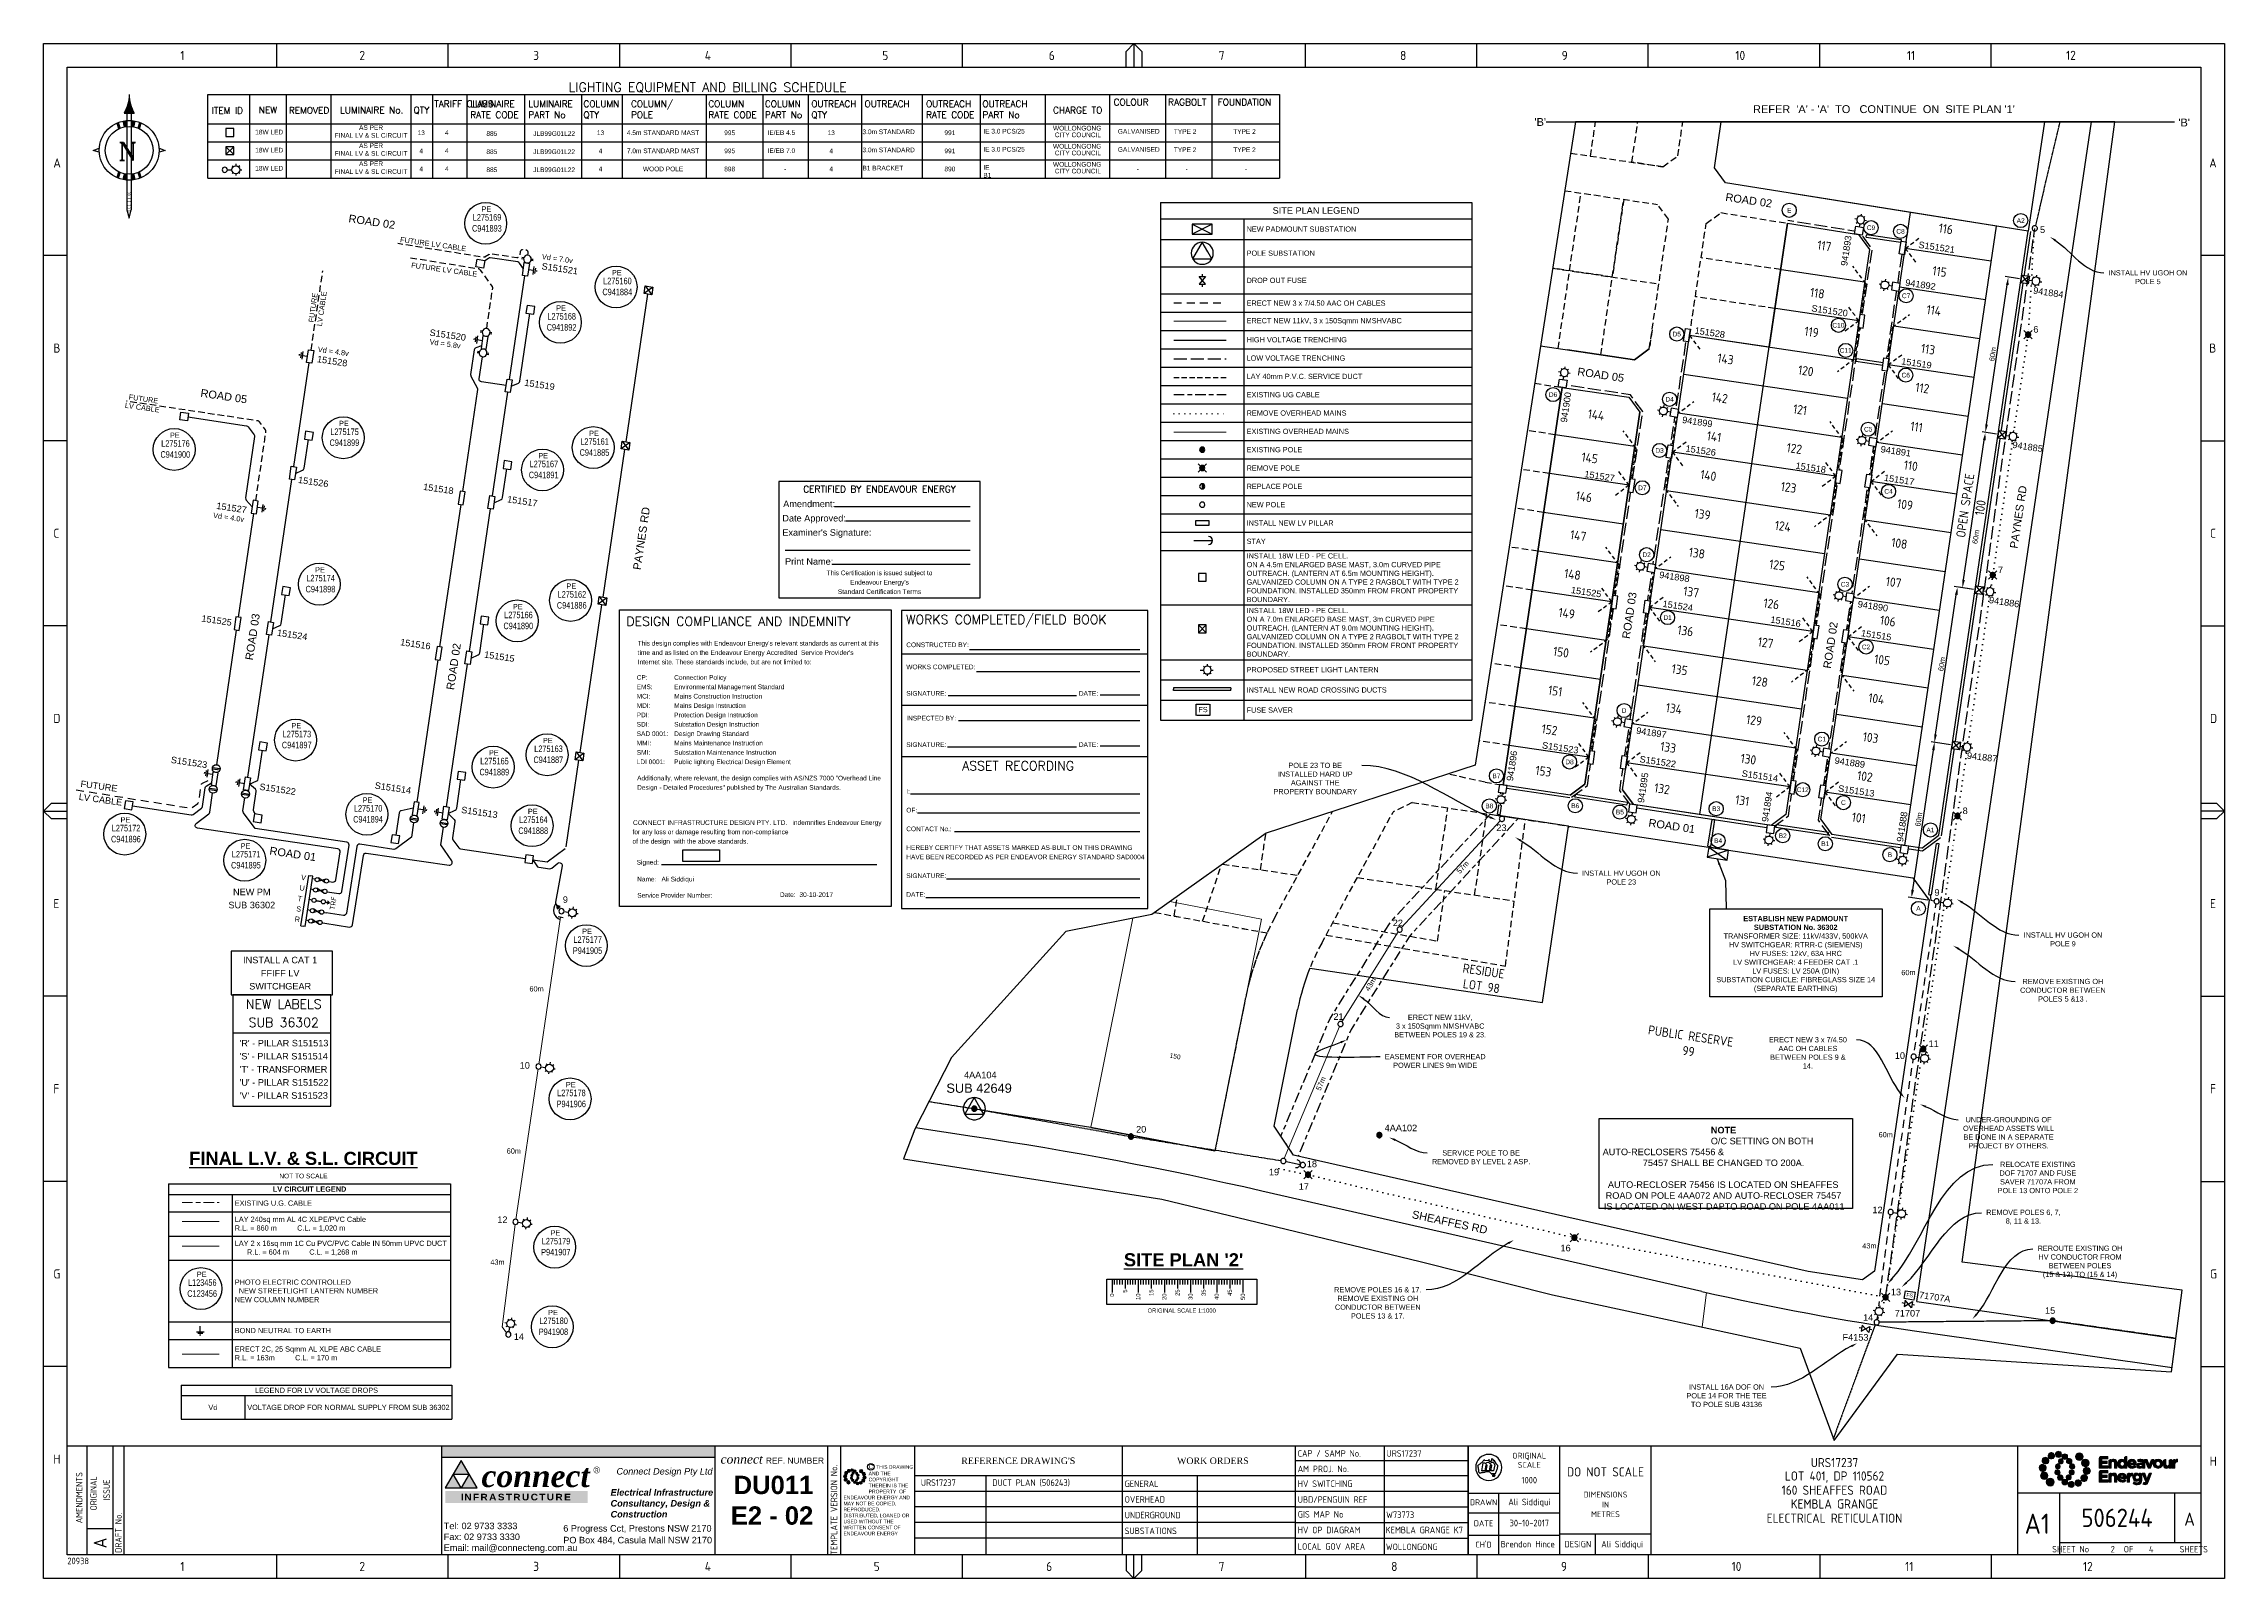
# Paper-space layout 'SHEET 2' of a CAD drawing. Header units: metres, sheet in millimetres. Extents: x -19 to 814, y -3 to 583.
# The model-space entities are those that its viewports show. They can reach past a viewport. Long polylines and large blocks are cut down to what shows.
import ezdxf
from ezdxf import colors
from ezdxf.entities.mleader import LeaderData, LeaderLine
from ezdxf.enums import TextEntityAlignment as Align
from ezdxf.math import Vec2, Vec3

# ---------------------------------------------------------------- set-up
doc = ezdxf.new("R2010")
doc.units = ezdxf.units.M
for name, pattern in [('Cable Exist OH', [1, 1, 0]), ('Cable Exist UG', [8.2, 4, -1.2, 1.8, -1.2]), ('Cable Remove', [2, 0, -2]), ('Dash', [5, 3, -2]), ('DASHED', [0.75, 0.5, -0.25]), ('IE Trench LV', [6.5, 5, -1.5])]:
    doc.linetypes.add(name, pattern=pattern)
for name, color, linetype in [('_User Miscellaneous1', 7, 'Continuous'), ('_User Miscellaneous2', 7, 'Continuous'), ('_User_LV_Exist', 7, 'Continuous'), ('Duct_SP_NEW', 7, 'Continuous'), ('Equip_HV_NEW', 7, 'Continuous'), ('Equip_LV_NEW', 7, 'Continuous'), ('Equip_SP_HV_EXT', 7, 'Continuous'), ('Equip_SP_HV_NEW', 7, 'Continuous'), ('Equip_SP_SL_NEW', 7, 'Continuous'), ('Mains_HV_EXT', 7, 'Continuous'), ('Mains_HV_MOD', 3, 'Continuous'), ('Mains_HV_NEW_Hardwired', 7, 'Continuous'), ('Mains_LV_NEW_T84', 7, 'Continuous'), ('Mains_SL_NEW_R6', 7, 'Continuous'), ('Notes', 7, 'Continuous'), ('Notes_SP_MISC', 7, 'Continuous'), ('Notes_SP_NEW', 7, 'Continuous'), ('OH_Details_SP_MISC', 7, 'Continuous'), ('Services_SP_NEW_UG', 7, 'Continuous'), ('Sub_LV_EXT', 7, 'Continuous'), ('Sub_LV_NEW', 7, 'Continuous'), ('Sub_SP_NEW', 7, 'Continuous'), ('Sub_SP_TR_HV_LV_EXT', 7, 'Continuous'), ('SupportsOH_SP_MISC', 7, 'Continuous'), ('SupportsOH_SP_NEW', 7, 'Continuous'), ('SupportsOH_SP_TR_HV_LV_SL_EXT', 7, 'Continuous'), ('SupportsOH_SP_TR_HV_LV_SL_NEW', 7, 'Continuous'), ('SupportsUG_SP_LV_EXT', 7, 'Continuous'), ('SupportsUG_SP_LV_NEW', 7, 'Continuous'), ('SupportsUG_SP_LV_SL_NEW', 7, 'Continuous'), ('Trench_SP_NEW', 7, 'Continuous')]:
    doc.layers.add(name, color=color, linetype=linetype)
doc.layers.add('Cadastre Land Parcels_SP_EXT', color=9, linetype='Continuous', lineweight=5)
doc.layers.add('Cadastre Roads_SP_EXT', color=9, linetype='Continuous', lineweight=5)
doc.layers.add('Viewports', color=6, linetype='Continuous', plot=False)
doc.styles.add('AR09pt', font='arial.ttf', dxfattribs={"height": 2.3115})
doc.styles.add('ARIAL', font='arial.ttf', dxfattribs={"height": 2})
doc.styles.add('ARIALBOLD', font='arialbd.ttf')
doc.styles.add('Elec', font='romand__.ttf')
doc.styles.add('iecARIAL', font='arial.ttf', dxfattribs={"height": 2})
doc.styles.add('iecISOCP', font='isocp.shx')
doc.styles.add('iecTimesNewRoman', font='times.ttf')
doc.styles.add('IESYMBOL1', font='isocp.shx')
doc.styles.add('POLE_LABEL', font='arial.ttf')
doc.styles.add('Roman', font='romant.shx')
doc.styles.add('SL_LABEL', font='arial.ttf')
doc.styles.get("Standard").update_dxf_attribs({"font": 'arial.ttf'})
doc.styles.add('TNRI14pt', font='timesi.ttf', dxfattribs={"height": 3.4292})
doc.styles.add('X_78107_BDRY_ST01$0$IsoCP', font='isocp.shx')
doc.linetypes.add('Cable 1', pattern='A,7,-3,["//",Standard,S=1.5,R=0,X=-2.1,Y=-0.7],-0.001', length=10.001)
doc.linetypes.add('Cable 1A', pattern='A,7,-3,["/",Standard,S=1.5,R=0,X=-1.8,Y=-0.7],-0.001', length=10.001)
doc.linetypes.add('Cable 4', pattern='A,5.25,-0.1,["o",Standard,S=2,R=0,X=1.2,Y=-0.7],-4', length=9.35)
doc.linetypes.add('Cable G', pattern='A,6,-0.5,["G",Standard,S=1.7,R=0,X=0.3,Y=-0.8],-2.8', length=9.3)
doc.linetypes.add('Cable New UG', pattern='A,7,-0.25,["x",Standard,S=2,R=0,X=0.2,Y=-0.8],-2.1', length=9.35)
doc.linetypes.add('IE Trench HV', pattern='A,7,-0.2,["/",Standard,S=3,R=0,X=0.6,Y=-1.4],-2.5', length=9.7)
doc.dimstyles.new('GISCAD Dim Style', dxfattribs={"dimtxt": 2.5, "dimasz": 3, "dimexe": 1.25, "dimexo": 0.625, "dimtad": 1, "dimtoh": 1, "dimdec": 1, "dimtxsty": 'ARIAL', "dimcen": 2.5, "dimadec": 0, "dimazin": 0, "dimtfac": 1, "dimtdec": 1, "dimtmove": 0, "dimatfit": 3, "dimfxl": 1.25, "dimarcsym": 0})
doc.dimstyles.get("Standard").update_dxf_attribs({"dimtxt": 0.18, "dimasz": 0.18, "dimexe": 0.18, "dimexo": 0.0625, "dimgap": 0.09, "dimtad": 0, "dimtih": 1, "dimtoh": 1, "dimdec": 4, "dimzin": 0, "dimdsep": 46, "dimtxsty": 'Standard', "dimcen": 0.09, "dimadec": 0, "dimazin": 0, "dimtfac": 1, "dimtdec": 4, "dimtofl": 0, "dimtmove": 0, "dimatfit": 3, "dimfxl": 1, "dimtolj": 1, "dimtzin": 0, "dimarcsym": 0})
picture_1 = doc.add_image_def('image1.jpg', size_in_pixel=(298, 96))

psp = doc.layouts.new('SHEET 2')

# ---------------------------------------------------------------- texts
at = {"layer": '_User Miscellaneous1', "style": 'Elec'}
psp.add_text('LIGHTING EQUIPMENT AND BILLING SCHEDULE', height=3.5, dxfattribs=at).set_placement((234.41, 563.96), align=Align.BOTTOM_CENTER)
for s, p in [('NEW', (66.39, 558.04)), ('REMOVED', (82.1, 557.91)), ('LUMINAIRE No.', (106.04, 558.01)), ('QTY', (125.03, 558.01)), ('CHARGE TO', (375.81, 557.99))]:
    psp.add_text(s, height=2.5, dxfattribs=at).set_placement(p, align=Align.MIDDLE_CENTER)
at = {"layer": '_User Miscellaneous1'}
for s, p in [('18W LED', (66.85, 549.63)), ('13', (124.94, 549.35)), ('4', (134.73, 549.41)), ('13', (193.47, 549.35)), ('4.5m STANDARD MAST', (217.37, 549.37)), ('995', (242.82, 549.35)), ('13', (281.61, 549.35)), ('991', (326.98, 549.35)), ('WOLLONGONG', (375.6, 551.12)), ('18W LED', (66.85, 542.71)), ('4', (124.94, 542.43)), ('4', (134.73, 542.5)), ('885', (151.95, 549.06)), ('885', (151.95, 542.14)), ('4', (193.47, 542.43)), ('7.0m STANDARD MAST', (217.37, 542.45)), ('995', (242.82, 542.43)), ('4', (281.61, 542.43)), ('991', (326.98, 542.43)), ('WOLLONGONG', (375.6, 544.21)), ('CITY COUNCIL', (375.89, 548.56)), ('CITY COUNCIL', (375.89, 541.64)), ('18W LED', (66.85, 535.8)), ('4', (124.94, 535.52)), ('4', (134.73, 535.58)), ('885', (151.95, 535.23)), ('4', (193.47, 535.52)), ('WOOD POLE', (217.37, 535.53)), ('898', (242.82, 535.52)), ('4', (281.61, 535.52)), ('890', (326.98, 535.52)), ('WOLLONGONG', (375.6, 537.29)), ('CITY COUNCIL', (375.89, 534.72))]:
    psp.add_text(s, height=1.79, dxfattribs=at).set_placement(p, align=Align.MIDDLE_CENTER)
at = {"layer": '_User Miscellaneous1', "char_height": 2.5, "attachment_point": 1, "style": 'Elec'}
for s, insert, width in [('ITEM ID', (44.86, 559.11), 14.1271), ('TARIFF CLASS', (129.94, 561.63), 23.4899), ('LUMINAIRE\\PRATE CODE', (143.68, 561.63), 21.1465), ('LUMINAIRE\\PPART No', (165.86, 561.63), 17.8441), ('COLUMN\\PQTY', (186.94, 561.63), 14.987), ('COLUMN/\\PPOLE', (205.1, 561.63), 14.987), ('COLUMN\\PRATE CODE', (234.64, 561.63), 20.9777), ('COLUMN\\PPART No', (256.28, 561.63), 16.8058), ('OUTREACH\\PQTY', (274.01, 561.63), 18.6642), ('OUTREACH', (294.36, 561.63), 18.6642), ('OUTREACH\\PRATE CODE', (317.85, 561.63), 21.1676), ('OUTREACH\\PPART No', (339.41, 561.63), 19.1606), ('COLOUR', (389.53, 562.31), 19.158), ('RAGBOLT', (410.4, 562.31), 19.158), ('FOUNDATION', (429.32, 562.31), 19.158)]:
    psp.add_mtext(s, dxfattribs=dict(at, insert=insert, width=width))
at = {"layer": '_User Miscellaneous1', "linetype": 'Cable New UG', "lineweight": 0, "char_height": 1.79, "width": 29.7462, "attachment_point": 2}
for insert in [(105.78, 552.24), (105.78, 545.32), (105.78, 538.41)]:
    psp.add_mtext('AS PER\\PFINAL LV & SL CIRCUIT', dxfattribs=dict(at, insert=insert))
at = {"layer": '_User Miscellaneous1', "char_height": 1.79, "attachment_point": 1}
for s, insert, width in [('IE/EB 4.5', (257.29, 550.33), 12.8798), ('3.0m STANDARD', (293.57, 550.61), 22.3028), ('IE 3.0 PCS/25', (339.75, 550.85), 24.0539), ('TYPE 2', (412.55, 550.7), 10.4405), ('TYPE 2', (435.25, 550.7), 10.4405), ('JLB99G01L22', (167.74, 549.94), 12.8833), ('JLB99G01L22', (167.74, 543.02), 12.8833), ('IE/EB 7.0', (257.29, 543.41), 12.8798), ('3.0m STANDARD', (293.57, 543.69), 22.3028), ('IE 3.0 PCS/25', (339.75, 543.94), 24.0539), ('TYPE 2', (412.55, 543.78), 10.4405), ('TYPE 2', (435.25, 543.78), 10.4405), ('JLB99G01L22', (167.74, 536.11), 12.8833), ('-', (263.65, 536.5), 0.7725), ('B1 BRACKET', (293.57, 536.77), 15.532), ('IE B1', (339.75, 537.02), 5.6748), ('-', (398.39, 536.5), 0.7725), ('-', (417.04, 536.5), 0.7725), ('-', (439.72, 536.5), 0.7725)]:
    psp.add_mtext(s, dxfattribs=dict(at, insert=insert, width=width))
at = {"layer": '_User Miscellaneous2', "width": 2.411, "attachment_point": 2, "rotation": 351.68195}
for s, insert, char_height in [('FS', (693.87, 105.87), 1.4), ('71707A', (703.54, 105.75), 2.5)]:
    psp.add_mtext(s, dxfattribs=dict(at, insert=insert, char_height=char_height))
at = {"layer": 'Cadastre Roads_SP_EXT'}
for s, rotation, p in [('ROAD 02', 351.67063, (97.02, 515.19)), ('ROAD 05', 351.67063, (40.45, 448.52)), ('PAYNES RD', 81.47005, (208.8, 382.16)), ('ROAD 03', 81.47005, (60.62, 347.66)), ('ROAD 02', 81.47005, (137.46, 336.3)), ('ROAD 01', 351.67063, (66.82, 273.62))]:
    psp.add_text(s, height=3, rotation=rotation, dxfattribs=at).set_placement(p)
at = {"layer": 'Equip_LV_NEW', "char_height": 2, "width": 1.1319, "attachment_point": 1, "rotation": 351.14268, "style": 'iecARIAL'}
for s, insert in [('U', (78.61, 261.95)), ('V', (79.23, 265.9)), ('S', (77.37, 253.91)), ('T', (77.9, 257.86)), ('R', (76.75, 250.01))]:
    psp.add_mtext(s, dxfattribs=dict(at, insert=insert))
at = {"layer": 'Equip_SP_SL_NEW', "char_height": 2, "attachment_point": 1}
for insert in [(147.99, 521.21), (197.82, 496.9), (176.53, 483.39), (28.94, 434.81), (93.55, 439.29), (189.09, 435.55), (169.7, 426.98), (84.4, 383.35), (180.43, 377.14), (160, 369.3), (75.34, 323.77), (171.47, 318.15), (150.84, 313.44), (10.05, 287.84), (165.71, 291.05), (55.92, 277.86), (174.36, 130.02), (39.18, 114.19), (173.44, 99.58)]:
    psp.add_mtext_dynamic_manual_height_columns('PE', width=3.6281, gutter_width=4, heights=[0], dxfattribs=dict(at, insert=insert))
at = {"layer": 'Notes'}
for s, width, insert, char_height, attachment_point in [("REFER  'A' - 'A'  TO   CONTINUE  ON  SITE PLAN '1'", 102.6971, (633.89, 559.88), 3, 1), ("'B'", 3.868, (550.38, 554.98), 3, 1), ("'B'", 3.868, (796.45, 554.77), 3, 1), ('{\\fArial|b1|i0|c0|p34;\\LFINAL L.V. & S.L. CIRCUIT\\P\\fArial|b0|i0|c0|p34;\\H0.36x;\\lNOT TO SCALE}', 99.9248, (79.94, 154.9), 5, 5), ("{\\fArial|b1|i0|c0|p34;\\LSITE PLAN '2'}", 56.2259, (416.28, 118.7), 5, 5)]:
    psp.add_mtext_dynamic_manual_height_columns(s, width=width, gutter_width=4, heights=[0], dxfattribs=dict(at, insert=insert, char_height=char_height, attachment_point=attachment_point))
for s, insert, char_height, width, attachment_point in [('\\pi2.7258;GALVANISED', (388.44, 550.78), 1.79, 21.1672, 1), ('\\pi2.7258;GALVANISED', (388.44, 543.86), 1.79, 21.1672, 1), ('60m', (693.29, 229.48), 2, 5.2751, 2), ('60m', (169.02, 223.24), 2, 5.2751, 2), ('60m', (684.61, 167.54), 2, 5.2751, 2), ('60m', (160.34, 161.29), 2, 5.2751, 2), ('43m', (678.35, 125.07), 2, 5.2751, 2), ('43m', (154.08, 118.83), 2, 5.2751, 2)]:
    psp.add_mtext(s, dxfattribs=dict(at, insert=insert, char_height=char_height, width=width, attachment_point=attachment_point))
at = {"layer": 'Notes', "char_height": 2, "attachment_point": 2}
for s, insert, width, rotation in [('FUTURE \\PLV CABLE', (82.63, 482.69), 26.8849, 82), ('FUTURE \\PLV CABLE', (18.96, 448.65), 26.8849, 352), ('57m', (522.22, 269.39), 5.2751, 47.09622), ('43m', (486.86, 224.53), 5.2751, 58.86085), ('57m', (467.83, 186.44), 5.2751, 66.82104)]:
    psp.add_mtext(s, dxfattribs=dict(at, insert=insert, width=width, rotation=rotation))
at = {"layer": 'Notes', "color": 7, "lineweight": -3, "insert": (60.21, 256.76), "char_height": 2.5, "width": 23.7574, "attachment_point": 5, "line_spacing_factor": 1.2}
psp.add_mtext('NEW PM\\PSUB 36302', dxfattribs=at)
at = {"layer": 'Notes', "color": 7, "insert": (72.41, 212.91), "char_height": 3.5, "attachment_point": 5, "line_spacing_factor": 1.2, "style": 'Elec'}
psp.add_mtext('NEW LABELS\\PSUB 36302', dxfattribs=at)
at = {"layer": 'Notes', "color": 7, "insert": (55.53, 191.49), "char_height": 2.5, "attachment_point": 4, "line_spacing_factor": 1.2}
psp.add_mtext("'R' - PILLAR S151513\\P'S' - PILLAR S151514\\P'T' - TRANSFORMER\\P'U' - PILLAR S151522\\P'V' - PILLAR S151523", dxfattribs=at)
at = {"layer": 'Notes', "insert": (576.43, 169.53), "char_height": 2.5, "attachment_point": 1, "style": 'iecARIAL'}
psp.add_mtext_dynamic_manual_height_columns('\\pi41.333;{\\fArial|b1|i0|c0|p34;\\C1;NOTE\\fArial|b0|i0|c0|p34;\\P\\pi2.8142;}O/C SETTING ON BOTH AUTO-RECLOSERS 75456 & \\P\\pi15.337;75457 SHALL BE CHANGED TO 200A.\\P\\pi45.967;\\P\\pi2.0025;AUTO-RECLOSER 75456 IS LOCATED ON SHEAFFES \\P\\pi1.1533;ROAD ON POLE 4AA072 AND AUTO-RECLOSER 75457 \\P\\pi0.45493;IS LOCATED ON WEST DAPTO ROAD ON POLE 4AA011', width=91.9347, gutter_width=10, heights=[0], dxfattribs=at)

msp = doc.modelspace()

# ---------------------------------------------------------------- texts
at = {"layer": 'Cadastre Land Parcels_SP_EXT'}
msp.add_text('150', height=1.8, rotation=349.219543, dxfattribs=at).set_placement((295721.96701, 6183420.38566))
at = {"layer": 'Cadastre Roads_SP_EXT'}
for s, rotation, p in [('ROAD 02', 351.67063063, (295934.32138, 6183747.74805)), ('ROAD 05', 351.67063063, (295877.74692, 6183681.07827)), ('PAYNES RD', 81.4700539, (296046.0978, 6183614.71038)), ('ROAD 03', 81.4700539, (295897.91955, 6183580.21231)), ('ROAD 02', 81.4700539, (295974.76406, 6183568.84994)), ('ROAD 01', 351.67063063, (295904.92252, 6183508.67216)), ('SHEAFFES RD', 347.93032721, (295814.47144, 6183359.08641))]:
    msp.add_text(s, height=3, rotation=rotation, dxfattribs=at).set_placement(p)

# ---------------------------------------------------------------- blocks, each defined once
blk = doc.blocks.new('EE_LOGO_SMALL')
at = {"layer": 'Notes'}
h = blk.add_hatch(color=256, dxfattribs=at)
edge = h.paths.add_edge_path()
edge.add_spline(control_points=[(-8.4, 2), (-9.2, 2), (-9.8, 1.4), (-9.8, 0.7), (-9.9, -0.1), (-9.3, -0.7), (-8.6, -0.8), (-7.8, -0.8), (-7.2, -0.2), (-7.1, 0.5), (-7.1, 1.3), (-7.7, 1.9), (-8.4, 2)], knot_values=[0, 0, 0, 0, 1, 1, 1, 2, 2, 2, 3, 3, 3, 4, 4, 4, 4], degree=3, periodic=0)
h = blk.add_hatch(color=256, dxfattribs=at)
edge = h.paths.add_edge_path()
edge.add_spline(control_points=[(-6.8, 4.5), (-7.4, 4.8), (-8.2, 4.6), (-8.6, 4), (-8.9, 3.4), (-8.7, 2.6), (-8.1, 2.2), (-7.5, 1.9), (-6.7, 2.1), (-6.3, 2.7), (-6, 3.3), (-6.2, 4.1), (-6.8, 4.5)], knot_values=[0, 0, 0, 0, 1, 1, 1, 2, 2, 2, 3, 3, 3, 4, 4, 4, 4], degree=3, periodic=0)
h = blk.add_hatch(color=256, dxfattribs=at)
edge = h.paths.add_edge_path()
edge.add_spline(control_points=[(-4.2, 5.9), (-4.6, 6.5), (-5.3, 6.6), (-5.9, 6.3), (-6.4, 5.9), (-6.6, 5.1), (-6.2, 4.6), (-5.9, 4), (-5.1, 3.8), (-4.6, 4.2), (-4, 4.6), (-3.8, 5.3), (-4.2, 5.9)], knot_values=[0, 0, 0, 0, 1, 1, 1, 2, 2, 2, 3, 3, 3, 4, 4, 4, 4], degree=3, periodic=0)
h = blk.add_hatch(color=256, dxfattribs=at)
edge = h.paths.add_edge_path()
edge.add_spline(control_points=[(-1.3, 5.9), (-1.4, 6.5), (-2, 7), (-2.6, 6.9), (-3.3, 6.9), (-3.7, 6.3), (-3.7, 5.6), (-3.6, 5), (-3, 4.5), (-2.4, 4.6), (-1.7, 4.7), (-1.3, 5.2), (-1.3, 5.9)], knot_values=[0, 0, 0, 0, 1, 1, 1, 2, 2, 2, 3, 3, 3, 4, 4, 4, 4], degree=3, periodic=0)
h = blk.add_hatch(color=256, dxfattribs=at)
edge = h.paths.add_edge_path()
edge.add_spline(control_points=[(-2.5, 2.1), (-3, 2.2), (-3.5, 1.9), (-3.6, 1.3), (-3.7, 0.8), (-3.4, 0.3), (-2.9, 0.2), (-2.4, 0.1), (-1.9, 0.4), (-1.8, 0.9), (-1.7, 1.5), (-2, 2), (-2.5, 2.1)], knot_values=[0, 0, 0, 0, 1, 1, 1, 2, 2, 2, 3, 3, 3, 4, 4, 4, 4], degree=3, periodic=0)
h = blk.add_hatch(color=256, dxfattribs=at)
edge = h.paths.add_edge_path()
edge.add_spline(control_points=[(1, 4.9), (1, 4.3), (0.5, 3.8), (-0.1, 3.8), (-0.7, 3.8), (-1.2, 4.3), (-1.2, 4.9), (-1.2, 5.5), (-0.7, 6), (-0.1, 6), (0.5, 6), (1, 5.5), (1, 4.9)], knot_values=[0, 0, 0, 0, 1, 1, 1, 2, 2, 2, 3, 3, 3, 4, 4, 4, 4], degree=3, periodic=0)
edge = h.paths.add_edge_path()
edge.add_spline(control_points=[(-1.4, 4), (-1.9, 4.1), (-2.4, 3.8), (-2.5, 3.3), (-2.6, 2.7), (-2.3, 2.2), (-1.8, 2.1), (-1.3, 2), (-0.7, 2.3), (-0.6, 2.9), (-0.5, 3.4), (-0.9, 3.9), (-1.4, 4)], knot_values=[0, 0, 0, 0, 1, 1, 1, 2, 2, 2, 3, 3, 3, 4, 4, 4, 4], degree=3, periodic=0)
h = blk.add_hatch(color=256, dxfattribs=at)
edge = h.paths.add_edge_path()
edge.add_spline(control_points=[(2.3, 2.4), (2.8, 2.8), (2.8, 3.4), (2.4, 3.9), (2, 4.3), (1.4, 4.3), (0.9, 3.9), (0.5, 3.6), (0.5, 2.9), (0.9, 2.5), (1.2, 2), (1.9, 2), (2.3, 2.4)], knot_values=[0, 0, 0, 0, 1, 1, 1, 2, 2, 2, 3, 3, 3, 4, 4, 4, 4], degree=3, periodic=0)
edge = h.paths.add_edge_path()
edge.add_spline(control_points=[(1, 4.9), (1, 4.3), (0.5, 3.8), (-0.1, 3.8), (-0.7, 3.8), (-1.2, 4.3), (-1.2, 4.9), (-1.2, 5.5), (-0.7, 6), (-0.1, 6), (0.5, 6), (1, 5.5), (1, 4.9)], knot_values=[0, 0, 0, 0, 1, 1, 1, 2, 2, 2, 3, 3, 3, 4, 4, 4, 4], degree=3, periodic=0)
h = blk.add_hatch(color=256, dxfattribs=at)
edge = h.paths.add_edge_path()
edge.add_spline(control_points=[(1, 4.9), (1, 4.3), (0.5, 3.8), (-0.1, 3.8), (-0.7, 3.8), (-1.2, 4.3), (-1.2, 4.9), (-1.2, 5.5), (-0.7, 6), (-0.1, 6), (0.5, 6), (1, 5.5), (1, 4.9)], knot_values=[0, 0, 0, 0, 1, 1, 1, 2, 2, 2, 3, 3, 3, 4, 4, 4, 4], degree=3, periodic=0)
edge = h.paths.add_edge_path(flags=16)
edge.add_spline(control_points=[(1, 4.9), (1, 4.3), (0.5, 3.8), (-0.1, 3.8), (-0.7, 3.8), (-1.2, 4.3), (-1.2, 4.9), (-1.2, 5.5), (-0.7, 6), (-0.1, 6), (0.5, 6), (1, 5.5), (1, 4.9)], knot_values=[0, 0, 0, 0, 1, 1, 1, 2, 2, 2, 3, 3, 3, 4, 4, 4, 4], degree=3, periodic=0)
h = blk.add_hatch(color=256, dxfattribs=at)
edge = h.paths.add_edge_path()
edge.add_spline(control_points=[(3, 0.2), (3.5, 0.3), (3.8, 0.9), (3.7, 1.4), (3.6, 1.9), (3, 2.3), (2.5, 2.1), (1.9, 2), (1.6, 1.4), (1.8, 0.9), (1.9, 0.4), (2.5, 0.1), (3, 0.2)], knot_values=[0, 0, 0, 0, 1, 1, 1, 2, 2, 2, 3, 3, 3, 4, 4, 4, 4], degree=3, periodic=0)
h = blk.add_hatch(color=256, dxfattribs=at)
edge = h.paths.add_edge_path()
edge.add_spline(control_points=[(7, 4.9), (7, 4), (6.3, 3.4), (5.5, 3.4), (4.6, 3.4), (4, 4), (4, 4.9), (4, 5.7), (4.6, 6.4), (5.5, 6.4), (6.3, 6.4), (7, 5.7), (7, 4.9)], knot_values=[0, 0, 0, 0, 1, 1, 1, 2, 2, 2, 3, 3, 3, 4, 4, 4, 4], degree=3, periodic=0)
h = blk.add_hatch(color=256, dxfattribs=at)
edge = h.paths.add_edge_path()
edge.add_spline(control_points=[(8.4, 1.1), (9.1, 1.5), (9.4, 2.3), (9.1, 3), (8.8, 3.7), (7.9, 4.1), (7.2, 3.8), (6.5, 3.4), (6.2, 2.6), (6.5, 1.9), (6.8, 1.2), (7.7, 0.8), (8.4, 1.1)], knot_values=[0, 0, 0, 0, 1, 1, 1, 2, 2, 2, 3, 3, 3, 4, 4, 4, 4], degree=3, periodic=0)
h = blk.add_hatch(color=256, dxfattribs=at)
edge = h.paths.add_edge_path()
edge.add_spline(control_points=[(8.3, -1.9), (9, -1.9), (9.7, -1.4), (9.7, -0.6), (9.7, 0.1), (9.2, 0.8), (8.4, 0.8), (7.7, 0.8), (7, 0.3), (7, -0.5), (6.9, -1.2), (7.5, -1.9), (8.3, -1.9)], knot_values=[0, 0, 0, 0, 1, 1, 1, 2, 2, 2, 3, 3, 3, 4, 4, 4, 4], degree=3, periodic=0)
h = blk.add_hatch(color=256, dxfattribs=at)
edge = h.paths.add_edge_path()
edge.add_spline(control_points=[(-8.5, -1.1), (-9.2, -1.4), (-9.6, -2.3), (-9.3, -3), (-8.9, -3.7), (-8.1, -4), (-7.4, -3.7), (-6.7, -3.4), (-6.3, -2.5), (-6.6, -1.8), (-7, -1.1), (-7.8, -0.8), (-8.5, -1.1)], knot_values=[0, 0, 0, 0, 1, 1, 1, 2, 2, 2, 3, 3, 3, 4, 4, 4, 4], degree=3, periodic=0)
h = blk.add_hatch(color=256, dxfattribs=at)
edge = h.paths.add_edge_path()
edge.add_spline(control_points=[(-7.1, -4.8), (-7.1, -4), (-6.5, -3.3), (-5.6, -3.3), (-4.8, -3.3), (-4.1, -4), (-4.1, -4.8), (-4.1, -5.7), (-4.8, -6.3), (-5.6, -6.3), (-6.5, -6.3), (-7.1, -5.7), (-7.1, -4.8)], knot_values=[0, 0, 0, 0, 1, 1, 1, 2, 2, 2, 3, 3, 3, 4, 4, 4, 4], degree=3, periodic=0)
h = blk.add_hatch(color=256, dxfattribs=at)
edge = h.paths.add_edge_path()
edge.add_spline(control_points=[(-3.1, -0.2), (-3.7, -0.3), (-4, -0.8), (-3.8, -1.4), (-3.7, -1.9), (-3.2, -2.2), (-2.6, -2.1), (-2.1, -1.9), (-1.8, -1.4), (-1.9, -0.9), (-2.1, -0.3), (-2.6, 0), (-3.1, -0.2)], knot_values=[0, 0, 0, 0, 1, 1, 1, 2, 2, 2, 3, 3, 3, 4, 4, 4, 4], degree=3, periodic=0)
h = blk.add_hatch(color=256, dxfattribs=at)
edge = h.paths.add_edge_path()
edge.add_spline(control_points=[(-2.5, -2.3), (-2.9, -2.7), (-3, -3.4), (-2.6, -3.8), (-2.2, -4.2), (-1.5, -4.3), (-1.1, -3.9), (-0.7, -3.5), (-0.6, -2.8), (-1, -2.4), (-1.4, -2), (-2, -1.9), (-2.5, -2.3)], knot_values=[0, 0, 0, 0, 1, 1, 1, 2, 2, 2, 3, 3, 3, 4, 4, 4, 4], degree=3, periodic=0)
h = blk.add_hatch(color=256, dxfattribs=at)
edge = h.paths.add_edge_path()
edge.add_spline(control_points=[(-1.2, -4.8), (-1.2, -4.2), (-0.7, -3.7), (-0.1, -3.7), (0.5, -3.7), (1, -4.2), (1, -4.8), (1, -5.4), (0.5, -5.9), (-0.1, -5.9), (-0.7, -5.9), (-1.2, -5.4), (-1.2, -4.8)], knot_values=[0, 0, 0, 0, 1, 1, 1, 2, 2, 2, 3, 3, 3, 4, 4, 4, 4], degree=3, periodic=0)
h = blk.add_hatch(color=256, dxfattribs=at)
edge = h.paths.add_edge_path()
edge.add_spline(control_points=[(1.2, -3.9), (1.7, -4.1), (2.2, -3.7), (2.3, -3.2), (2.5, -2.7), (2.1, -2.2), (1.6, -2.1), (1.1, -2), (0.6, -2.3), (0.5, -2.8), (0.4, -3.3), (0.7, -3.8), (1.2, -3.9)], knot_values=[0, 0, 0, 0, 1, 1, 1, 2, 2, 2, 3, 3, 3, 4, 4, 4, 4], degree=3, periodic=0)
h = blk.add_hatch(color=256, dxfattribs=at)
edge = h.paths.add_edge_path()
edge.add_spline(control_points=[(1.2, -5.8), (1.3, -6.5), (1.8, -6.9), (2.5, -6.9), (3.1, -6.8), (3.6, -6.2), (3.5, -5.6), (3.4, -5), (2.9, -4.5), (2.2, -4.6), (1.6, -4.6), (1.1, -5.2), (1.2, -5.8)], knot_values=[0, 0, 0, 0, 1, 1, 1, 2, 2, 2, 3, 3, 3, 4, 4, 4, 4], degree=3, periodic=0)
h = blk.add_hatch(color=256, dxfattribs=at)
edge = h.paths.add_edge_path()
edge.add_spline(control_points=[(2.4, -2), (2.9, -2.1), (3.4, -1.8), (3.5, -1.3), (3.6, -0.8), (3.3, -0.3), (2.8, -0.2), (2.2, -0.1), (1.7, -0.4), (1.6, -0.9), (1.5, -1.4), (1.8, -1.9), (2.4, -2)], knot_values=[0, 0, 0, 0, 1, 1, 1, 2, 2, 2, 3, 3, 3, 4, 4, 4, 4], degree=3, periodic=0)
h = blk.add_hatch(color=256, dxfattribs=at)
edge = h.paths.add_edge_path()
edge.add_spline(control_points=[(4, -5.8), (4.4, -6.4), (5.2, -6.6), (5.7, -6.2), (6.3, -5.8), (6.5, -5.1), (6.1, -4.5), (5.7, -4), (5, -3.8), (4.4, -4.2), (3.8, -4.5), (3.7, -5.3), (4, -5.8)], knot_values=[0, 0, 0, 0, 1, 1, 1, 2, 2, 2, 3, 3, 3, 4, 4, 4, 4], degree=3, periodic=0)
h = blk.add_hatch(color=256, dxfattribs=at)
edge = h.paths.add_edge_path()
edge.add_spline(control_points=[(6.7, -4.4), (7.3, -4.8), (8.1, -4.6), (8.4, -4), (8.8, -3.3), (8.6, -2.6), (8, -2.2), (7.3, -1.8), (6.6, -2.1), (6.2, -2.7), (5.8, -3.3), (6, -4.1), (6.7, -4.4)], knot_values=[0, 0, 0, 0, 1, 1, 1, 2, 2, 2, 3, 3, 3, 4, 4, 4, 4], degree=3, periodic=0)
at = {"layer": 'Notes', "lineweight": 0}
for points in [[(1.8, 2.1), (1.8, 2.1)], [(-2, -2.1), (-2, -2.1)]]:
    blk.add_lwpolyline(points, dxfattribs=at)
for points in [[(-8.4, 2), (-9.2, 2), (-9.8, 1.4), (-9.8, 0.7), (-9.9, -0.1), (-9.3, -0.7), (-8.6, -0.8), (-7.8, -0.8), (-7.2, -0.2), (-7.1, 0.5), (-7.1, 1.3), (-7.7, 1.9), (-8.4, 2)], [(-6.8, 4.5), (-7.4, 4.8), (-8.2, 4.6), (-8.6, 4), (-8.9, 3.4), (-8.7, 2.6), (-8.1, 2.2), (-7.5, 1.9), (-6.7, 2.1), (-6.3, 2.7), (-6, 3.3), (-6.2, 4.1), (-6.8, 4.5)], [(-4.2, 5.9), (-4.6, 6.5), (-5.3, 6.6), (-5.9, 6.3), (-6.4, 5.9), (-6.6, 5.1), (-6.2, 4.6), (-5.9, 4), (-5.1, 3.8), (-4.6, 4.2), (-4, 4.6), (-3.8, 5.3), (-4.2, 5.9)], [(-1.3, 5.9), (-1.4, 6.5), (-2, 7), (-2.6, 6.9), (-3.3, 6.9), (-3.7, 6.3), (-3.7, 5.6), (-3.6, 5), (-3, 4.5), (-2.4, 4.6), (-1.7, 4.7), (-1.3, 5.2), (-1.3, 5.9)], [(-2.5, 2.1), (-3, 2.2), (-3.5, 1.9), (-3.6, 1.3), (-3.7, 0.8), (-3.4, 0.3), (-2.9, 0.2), (-2.4, 0.1), (-1.9, 0.4), (-1.8, 0.9), (-1.7, 1.5), (-2, 2), (-2.5, 2.1)], [(-1.4, 4), (-1.9, 4.1), (-2.4, 3.8), (-2.5, 3.3), (-2.6, 2.7), (-2.3, 2.2), (-1.8, 2.1), (-1.3, 2), (-0.7, 2.3), (-0.6, 2.9), (-0.5, 3.4), (-0.9, 3.9), (-1.4, 4)], [(1, 4.9), (1, 4.3), (0.5, 3.8), (-0.1, 3.8), (-0.7, 3.8), (-1.2, 4.3), (-1.2, 4.9), (-1.2, 5.5), (-0.7, 6), (-0.1, 6), (0.5, 6), (1, 5.5), (1, 4.9)], [(1, 4.9), (1, 4.3), (0.5, 3.8), (-0.1, 3.8), (-0.7, 3.8), (-1.2, 4.3), (-1.2, 4.9), (-1.2, 5.5), (-0.7, 6), (-0.1, 6), (0.5, 6), (1, 5.5), (1, 4.9)], [(2.3, 2.4), (2.8, 2.8), (2.8, 3.4), (2.4, 3.9), (2, 4.3), (1.4, 4.3), (0.9, 3.9), (0.5, 3.6), (0.5, 2.9), (0.9, 2.5), (1.2, 2), (1.9, 2), (2.3, 2.4)], [(3, 0.2), (3.5, 0.3), (3.8, 0.9), (3.7, 1.4), (3.6, 1.9), (3, 2.3), (2.5, 2.1), (1.9, 2), (1.6, 1.4), (1.8, 0.9), (1.9, 0.4), (2.5, 0.1), (3, 0.2)], [(7, 4.9), (7, 4), (6.3, 3.4), (5.5, 3.4), (4.6, 3.4), (4, 4), (4, 4.9), (4, 5.7), (4.6, 6.4), (5.5, 6.4), (6.3, 6.4), (7, 5.7), (7, 4.9)], [(8.4, 1.1), (9.1, 1.5), (9.4, 2.3), (9.1, 3), (8.8, 3.7), (7.9, 4.1), (7.2, 3.8), (6.5, 3.4), (6.2, 2.6), (6.5, 1.9), (6.8, 1.2), (7.7, 0.8), (8.4, 1.1)], [(8.3, -1.9), (9, -1.9), (9.7, -1.4), (9.7, -0.6), (9.7, 0.1), (9.2, 0.8), (8.4, 0.8), (7.7, 0.8), (7, 0.3), (7, -0.5), (6.9, -1.2), (7.5, -1.9), (8.3, -1.9)], [(-8.5, -1.1), (-9.2, -1.4), (-9.6, -2.3), (-9.3, -3), (-8.9, -3.7), (-8.1, -4), (-7.4, -3.7), (-6.7, -3.4), (-6.3, -2.5), (-6.6, -1.8), (-7, -1.1), (-7.8, -0.8), (-8.5, -1.1)], [(-7.1, -4.8), (-7.1, -4), (-6.5, -3.3), (-5.6, -3.3), (-4.8, -3.3), (-4.1, -4), (-4.1, -4.8), (-4.1, -5.7), (-4.8, -6.3), (-5.6, -6.3), (-6.5, -6.3), (-7.1, -5.7), (-7.1, -4.8)], [(-3.1, -0.2), (-3.7, -0.3), (-4, -0.8), (-3.8, -1.4), (-3.7, -1.9), (-3.2, -2.2), (-2.6, -2.1), (-2.1, -1.9), (-1.8, -1.4), (-1.9, -0.9), (-2.1, -0.3), (-2.6, 0), (-3.1, -0.2)], [(-2.5, -2.3), (-2.9, -2.7), (-3, -3.4), (-2.6, -3.8), (-2.2, -4.2), (-1.5, -4.3), (-1.1, -3.9), (-0.7, -3.5), (-0.6, -2.8), (-1, -2.4), (-1.4, -2), (-2, -1.9), (-2.5, -2.3)], [(-1.2, -4.8), (-1.2, -4.2), (-0.7, -3.7), (-0.1, -3.7), (0.5, -3.7), (1, -4.2), (1, -4.8), (1, -5.4), (0.5, -5.9), (-0.1, -5.9), (-0.7, -5.9), (-1.2, -5.4), (-1.2, -4.8)], [(1.2, -3.9), (1.7, -4.1), (2.2, -3.7), (2.3, -3.2), (2.5, -2.7), (2.1, -2.2), (1.6, -2.1), (1.1, -2), (0.6, -2.3), (0.5, -2.8), (0.4, -3.3), (0.7, -3.8), (1.2, -3.9)], [(1.2, -5.8), (1.3, -6.5), (1.8, -6.9), (2.5, -6.9), (3.1, -6.8), (3.6, -6.2), (3.5, -5.6), (3.4, -5), (2.9, -4.5), (2.2, -4.6), (1.6, -4.6), (1.1, -5.2), (1.2, -5.8)], [(2.4, -2), (2.9, -2.1), (3.4, -1.8), (3.5, -1.3), (3.6, -0.8), (3.3, -0.3), (2.8, -0.2), (2.2, -0.1), (1.7, -0.4), (1.6, -0.9), (1.5, -1.4), (1.8, -1.9), (2.4, -2)], [(4, -5.8), (4.4, -6.4), (5.2, -6.6), (5.7, -6.2), (6.3, -5.8), (6.5, -5.1), (6.1, -4.5), (5.7, -4), (5, -3.8), (4.4, -4.2), (3.8, -4.5), (3.7, -5.3), (4, -5.8)], [(6.7, -4.4), (7.3, -4.8), (8.1, -4.6), (8.4, -4), (8.8, -3.3), (8.6, -2.6), (8, -2.2), (7.3, -1.8), (6.6, -2.1), (6.2, -2.7), (5.8, -3.3), (6, -4.1), (6.7, -4.4)]]:
    blk.add_open_spline(points, degree=3, knots=[0, 0, 0, 0, 1, 1, 1, 2, 2, 2, 3, 3, 3, 4, 4, 4, 4], dxfattribs=at)
blk = doc.blocks.new('EE_COPYRIGHT_A1')
at = {"layer": 'Notes'}
blk.add_circle((9.53, -0.82), 1.15, dxfattribs=at)
at = {"xscale": 0.4, "yscale": 0.4, "zscale": 0.4}
blk.add_blockref('EE_LOGO_SMALL', (3.96, -4.29), dxfattribs=at)
at = {"layer": 'Notes', "insert": (0, 0), "char_height": 1.25, "width": 24.1208, "attachment_point": 1, "style": 'ARIAL'}
blk.add_mtext('\\pt8.75;               ^I{\\H1.2x;C } THIS DRAWING\\P\\pi-8.75,l8.75,t8.75,20;       ^IAND THE ^I\\P\\pi0,t8.75;COPYRIGHT\\P\\pi-8.75,t1.25,8.75;^I^ITHEREIN IS THE PROPERTY  OF \\P\\pi0,l0,t1.25;ENDEAVOUR ENERGY AND MAY NOT BE COPIED, REPRODUCED, DISTRIBUTED, LOANED OR USED WITHOUT THE WRITTEN CONSENT OF ENDEAVOUR ENERGY', dxfattribs=at)
blk = doc.blocks.new('EE_LOGO')
h = blk.add_hatch(color=7)
edge = h.paths.add_edge_path()
edge.add_spline(control_points=[(-25.34, 1.94), (-26.08, 1.98), (-26.72, 1.41), (-26.77, 0.66), (-26.81, -0.09), (-26.24, -0.72), (-25.49, -0.77), (-24.74, -0.81), (-24.1, -0.24), (-24.06, 0.51), (-24.02, 1.25), (-24.59, 1.89), (-25.34, 1.94)], knot_values=[0, 0, 0, 0, 1, 1, 1, 2, 2, 2, 3, 3, 3, 4, 4, 4, 4], degree=3, periodic=0)
h = blk.add_hatch(color=7)
edge = h.paths.add_edge_path()
edge.add_spline(control_points=[(-23.73, 4.46), (-24.34, 4.81), (-25.13, 4.61), (-25.49, 3.99), (-25.85, 3.38), (-25.64, 2.59), (-25.03, 2.23), (-24.41, 1.87), (-23.63, 2.08), (-23.27, 2.69), (-22.91, 3.31), (-23.12, 4.1), (-23.73, 4.46)], knot_values=[0, 0, 0, 0, 1, 1, 1, 2, 2, 2, 3, 3, 3, 4, 4, 4, 4], degree=3, periodic=0)
h = blk.add_hatch(color=7)
edge = h.paths.add_edge_path()
edge.add_spline(control_points=[(-21.12, 5.87), (-21.48, 6.44), (-22.24, 6.61), (-22.81, 6.24), (-23.37, 5.88), (-23.54, 5.12), (-23.17, 4.55), (-22.81, 3.98), (-22.05, 3.82), (-21.48, 4.19), (-20.92, 4.55), (-20.75, 5.31), (-21.12, 5.87)], knot_values=[0, 0, 0, 0, 1, 1, 1, 2, 2, 2, 3, 3, 3, 4, 4, 4, 4], degree=3, periodic=0)
h = blk.add_hatch(color=7)
edge = h.paths.add_edge_path()
edge.add_spline(control_points=[(-19.43, 2.06), (-19.94, 2.17), (-20.44, 1.84), (-20.55, 1.33), (-20.66, 0.82), (-20.34, 0.32), (-19.83, 0.21), (-19.32, 0.1), (-18.81, 0.42), (-18.71, 0.93), (-18.59, 1.44), (-18.92, 1.95), (-19.43, 2.06)], knot_values=[0, 0, 0, 0, 1, 1, 1, 2, 2, 2, 3, 3, 3, 4, 4, 4, 4], degree=3, periodic=0)
h = blk.add_hatch(color=7)
edge = h.paths.add_edge_path()
edge.add_spline(control_points=[(-18.27, 5.87), (-18.34, 6.5), (-18.91, 6.97), (-19.54, 6.9), (-20.18, 6.84), (-20.65, 6.27), (-20.58, 5.63), (-20.52, 4.99), (-19.95, 4.53), (-19.31, 4.59), (-18.67, 4.66), (-18.21, 5.23), (-18.27, 5.87)], knot_values=[0, 0, 0, 0, 1, 1, 1, 2, 2, 2, 3, 3, 3, 4, 4, 4, 4], degree=3, periodic=0)
h = blk.add_hatch(color=7)
edge = h.paths.add_edge_path()
edge.add_spline(control_points=[(-15.91, 4.86), (-15.91, 4.26), (-16.4, 3.77), (-17, 3.77), (-17.6, 3.77), (-18.08, 4.26), (-18.08, 4.86), (-18.08, 5.46), (-17.6, 5.95), (-17, 5.95), (-16.4, 5.95), (-15.91, 5.46), (-15.91, 4.86)], knot_values=[0, 0, 0, 0, 1, 1, 1, 2, 2, 2, 3, 3, 3, 4, 4, 4, 4], degree=3, periodic=0)
edge = h.paths.add_edge_path()
edge.add_spline(control_points=[(-18.29, 3.97), (-18.8, 4.08), (-19.3, 3.76), (-19.41, 3.25), (-19.52, 2.74), (-19.2, 2.23), (-18.69, 2.12), (-18.18, 2.01), (-17.67, 2.33), (-17.56, 2.84), (-17.45, 3.35), (-17.78, 3.86), (-18.29, 3.97)], knot_values=[0, 0, 0, 0, 1, 1, 1, 2, 2, 2, 3, 3, 3, 4, 4, 4, 4], degree=3, periodic=0)
h = blk.add_hatch(color=7)
edge = h.paths.add_edge_path()
edge.add_spline(control_points=[(-14.59, 2.36), (-14.16, 2.75), (-14.12, 3.41), (-14.51, 3.84), (-14.89, 4.27), (-15.55, 4.31), (-15.99, 3.93), (-16.42, 3.54), (-16.46, 2.88), (-16.07, 2.45), (-15.69, 2.01), (-15.02, 1.98), (-14.59, 2.36)], knot_values=[0, 0, 0, 0, 1, 1, 1, 2, 2, 2, 3, 3, 3, 4, 4, 4, 4], degree=3, periodic=0)
edge = h.paths.add_edge_path()
edge.add_spline(control_points=[(-15.91, 4.86), (-15.91, 4.26), (-16.4, 3.77), (-17, 3.77), (-17.6, 3.77), (-18.08, 4.26), (-18.08, 4.86), (-18.08, 5.46), (-17.6, 5.95), (-17, 5.95), (-16.4, 5.95), (-15.91, 5.46), (-15.91, 4.86)], knot_values=[0, 0, 0, 0, 1, 1, 1, 2, 2, 2, 3, 3, 3, 4, 4, 4, 4], degree=3, periodic=0)
h = blk.add_hatch(color=7)
edge = h.paths.add_edge_path()
edge.add_spline(control_points=[(-15.91, 4.86), (-15.91, 4.26), (-16.4, 3.77), (-17, 3.77), (-17.6, 3.77), (-18.08, 4.26), (-18.08, 4.86), (-18.08, 5.46), (-17.6, 5.95), (-17, 5.95), (-16.4, 5.95), (-15.91, 5.46), (-15.91, 4.86)], knot_values=[0, 0, 0, 0, 1, 1, 1, 2, 2, 2, 3, 3, 3, 4, 4, 4, 4], degree=3, periodic=0)
edge = h.paths.add_edge_path(flags=16)
edge.add_spline(control_points=[(-15.91, 4.86), (-15.91, 4.26), (-16.4, 3.77), (-17, 3.77), (-17.6, 3.77), (-18.08, 4.26), (-18.08, 4.86), (-18.08, 5.46), (-17.6, 5.95), (-17, 5.95), (-16.4, 5.95), (-15.91, 5.46), (-15.91, 4.86)], knot_values=[0, 0, 0, 0, 1, 1, 1, 2, 2, 2, 3, 3, 3, 4, 4, 4, 4], degree=3, periodic=0)
h = blk.add_hatch(color=7)
edge = h.paths.add_edge_path()
edge.add_spline(control_points=[(-13.94, 0.18), (-13.41, 0.32), (-13.09, 0.87), (-13.23, 1.4), (-13.37, 1.93), (-13.92, 2.25), (-14.45, 2.11), (-14.98, 1.97), (-15.3, 1.42), (-15.16, 0.89), (-15.02, 0.36), (-14.47, 0.04), (-13.94, 0.18)], knot_values=[0, 0, 0, 0, 1, 1, 1, 2, 2, 2, 3, 3, 3, 4, 4, 4, 4], degree=3, periodic=0)
h = blk.add_hatch(color=7)
edge = h.paths.add_edge_path()
edge.add_spline(control_points=[(-9.93, 4.86), (-9.93, 4.03), (-10.61, 3.35), (-11.44, 3.35), (-12.28, 3.35), (-12.95, 4.03), (-12.95, 4.86), (-12.95, 5.69), (-12.28, 6.37), (-11.44, 6.37), (-10.61, 6.37), (-9.93, 5.69), (-9.93, 4.86)], knot_values=[0, 0, 0, 0, 1, 1, 1, 2, 2, 2, 3, 3, 3, 4, 4, 4, 4], degree=3, periodic=0)
h = blk.add_hatch(color=7)
edge = h.paths.add_edge_path()
edge.add_spline(control_points=[(-8.55, 1.13), (-7.83, 1.45), (-7.5, 2.29), (-7.82, 3.01), (-8.14, 3.73), (-8.98, 4.06), (-9.7, 3.74), (-10.42, 3.42), (-10.75, 2.58), (-10.43, 1.86), (-10.11, 1.14), (-9.27, 0.81), (-8.55, 1.13)], knot_values=[0, 0, 0, 0, 1, 1, 1, 2, 2, 2, 3, 3, 3, 4, 4, 4, 4], degree=3, periodic=0)
h = blk.add_hatch(color=7)
edge = h.paths.add_edge_path()
edge.add_spline(control_points=[(-8.66, -1.92), (-7.91, -1.96), (-7.27, -1.39), (-7.23, -0.64), (-7.19, 0.1), (-7.76, 0.74), (-8.51, 0.78), (-9.25, 0.83), (-9.89, 0.26), (-9.94, -0.49), (-9.98, -1.24), (-9.41, -1.88), (-8.66, -1.92)], knot_values=[0, 0, 0, 0, 1, 1, 1, 2, 2, 2, 3, 3, 3, 4, 4, 4, 4], degree=3, periodic=0)
h = blk.add_hatch(color=7)
edge = h.paths.add_edge_path()
edge.add_spline(control_points=[(-3.85, 0.44), (-3.85, 0.44), (-3.85, 4.25), (-3.85, 4.3), (-3.85, 4.35), (-3.85, 4.86), (-3.29, 4.86), (-2.74, 4.86), (-0.49, 4.86), (-0.49, 4.86), (-0.49, 4.86), (-0.49, 4), (-0.49, 4), (-0.49, 4), (-2.89, 4), (-2.89, 4), (-2.89, 4), (-2.89, 3.1), (-2.89, 3.1), (-2.89, 3.1), (-0.8, 3.1), (-0.8, 3.1), (-0.8, 3.1), (-0.8, 2.23), (-0.8, 2.23), (-0.8, 2.23), (-2.89, 2.23), (-2.89, 2.23), (-2.89, 2.23), (-2.89, 1.31), (-2.89, 1.31), (-2.89, 1.31), (-0.49, 1.31), (-0.49, 1.31), (-0.49, 1.31), (-0.49, 0.44), (-0.49, 0.44), (-0.49, 0.44), (-3.85, 0.44), (-3.85, 0.44)], knot_values=[0, 0, 0, 0, 1, 1, 1, 2, 2, 2, 3, 3, 3, 4, 4, 4, 5, 5, 5, 6, 6, 6, 7, 7, 7, 8, 8, 8, 9, 9, 9, 10, 10, 10, 11, 11, 11, 12, 12, 12, 13, 13, 13, 13], degree=3, periodic=0)
h = blk.add_hatch(color=7)
edge = h.paths.add_edge_path()
edge.add_spline(control_points=[(1.94, 0.44), (1.94, 0.44), (1.94, 2.33), (1.94, 2.33), (1.94, 2.78), (1.73, 3.02), (1.36, 3.02), (1, 3.02), (0.76, 2.78), (0.76, 2.33), (0.76, 2.33), (0.76, 0.44), (0.76, 0.44), (0.76, 0.44), (-0.2, 0.44), (-0.2, 0.44), (-0.2, 0.44), (-0.2, 3.21), (-0.2, 3.27), (-0.2, 3.33), (-0.2, 3.82), (0.36, 3.82), (0.76, 3.82), (0.76, 3.82), (0.76, 3.82), (0.76, 3.82), (0.76, 3.35), (0.76, 3.35), (0.98, 3.63), (1.27, 3.89), (1.75, 3.89), (2.48, 3.89), (2.9, 3.41), (2.9, 2.63), (2.9, 2.63), (2.9, 0.44), (2.9, 0.44), (2.9, 0.44), (1.94, 0.44), (1.94, 0.44)], knot_values=[0, 0, 0, 0, 1, 1, 1, 2, 2, 2, 3, 3, 3, 4, 4, 4, 5, 5, 5, 6, 6, 6, 7, 7, 7, 8, 8, 8, 9, 9, 9, 10, 10, 10, 11, 11, 11, 12, 12, 12, 13, 13, 13, 13], degree=3, periodic=0)
h = blk.add_hatch(color=7)
edge = h.paths.add_edge_path(flags=16)
edge.add_spline(control_points=[(5.8, 2.13), (5.8, 2.69), (5.43, 3.07), (4.98, 3.07), (4.53, 3.07), (4.15, 2.7), (4.15, 2.13), (4.15, 2.13), (4.15, 2.12), (4.15, 2.12), (4.15, 1.56), (4.53, 1.19), (4.98, 1.19), (5.43, 1.19), (5.8, 1.56), (5.8, 2.12), (5.8, 2.12), (5.8, 2.13), (5.8, 2.13)], knot_values=[0, 0, 0, 0, 1, 1, 1, 2, 2, 2, 3, 3, 3, 4, 4, 4, 5, 5, 5, 6, 6, 6, 6], degree=3, periodic=0)
edge = h.paths.add_edge_path()
edge.add_spline(control_points=[(5.79, 0.44), (5.79, 0.44), (5.79, 0.92), (5.79, 0.92), (5.55, 0.6), (5.23, 0.37), (4.73, 0.37), (3.94, 0.37), (3.19, 0.99), (3.19, 2.12), (3.19, 2.12), (3.19, 2.13), (3.19, 2.13), (3.19, 3.26), (3.93, 3.88), (4.73, 3.88), (5.24, 3.88), (5.56, 3.65), (5.79, 3.38), (5.79, 3.38), (5.79, 4.27), (5.79, 4.3), (5.79, 4.34), (5.79, 4.86), (6.34, 4.86), (6.73, 4.86), (6.75, 4.86), (6.75, 4.86), (6.75, 4.86), (6.75, 0.44), (6.75, 0.44), (6.75, 0.44), (5.79, 0.44), (5.79, 0.44)], knot_values=[0, 0, 0, 0, 1, 1, 1, 2, 2, 2, 3, 3, 3, 4, 4, 4, 5, 5, 5, 6, 6, 6, 7, 7, 7, 8, 8, 8, 9, 9, 9, 10, 10, 10, 11, 11, 11, 11], degree=3, periodic=0)
h = blk.add_hatch(color=7)
edge = h.paths.add_edge_path()
edge.add_spline(control_points=[(8.69, 3.89), (7.7, 3.89), (7.01, 3.09), (7.01, 2.13), (7.01, 2.13), (7.01, 2.12), (7.01, 2.12), (7.01, 1.08), (7.77, 0.37), (8.78, 0.37), (9.39, 0.37), (9.85, 0.61), (10.16, 1), (10.16, 1), (9.62, 1.48), (9.62, 1.48), (9.35, 1.24), (9.12, 1.14), (8.79, 1.14), (8.33, 1.13), (8, 1.49), (7.95, 1.86), (7.91, 2.18), (7.93, 2.29), (7.95, 2.43), (8.02, 2.85), (8.29, 3.12), (8.69, 3.12), (9.09, 3.12), (9.34, 2.83), (9.4, 2.4), (9.4, 2.4), (8.14, 2.4), (8.14, 2.4), (8.14, 2.4), (8.12, 1.8), (8.64, 1.8), (9.17, 1.8), (10.32, 1.8), (10.32, 1.8), (10.33, 1.89), (10.34, 1.95), (10.34, 2.04), (10.34, 2.04), (10.34, 2.05), (10.34, 2.05), (10.34, 3.01), (9.82, 3.89), (8.69, 3.89)], knot_values=[0, 0, 0, 0, 1, 1, 1, 2, 2, 2, 3, 3, 3, 4, 4, 4, 5, 5, 5, 6, 6, 6, 7, 7, 7, 8, 8, 8, 9, 9, 9, 10, 10, 10, 11, 11, 11, 12, 12, 12, 13, 13, 13, 14, 14, 14, 15, 15, 15, 16, 16, 16, 16], degree=3, periodic=0)
h = blk.add_hatch(color=7)
edge = h.paths.add_edge_path(flags=16)
edge.add_spline(control_points=[(12.69, 1.8), (12.53, 1.88), (12.31, 1.93), (12.08, 1.93), (11.67, 1.93), (11.42, 1.77), (11.42, 1.46), (11.42, 1.46), (11.42, 1.45), (11.42, 1.45), (11.42, 1.19), (11.63, 1.04), (11.94, 1.04), (12.39, 1.04), (12.69, 1.29), (12.69, 1.63), (12.69, 1.63), (12.69, 1.8), (12.69, 1.8)], knot_values=[0, 0, 0, 0, 1, 1, 1, 2, 2, 2, 3, 3, 3, 4, 4, 4, 5, 5, 5, 6, 6, 6, 6], degree=3, periodic=0)
edge = h.paths.add_edge_path()
edge.add_spline(control_points=[(12.67, 0.44), (12.67, 0.44), (12.67, 0.81), (12.67, 0.81), (12.44, 0.55), (12.12, 0.38), (11.65, 0.38), (11.01, 0.38), (10.49, 0.74), (10.49, 1.41), (10.49, 1.41), (10.49, 1.42), (10.49, 1.42), (10.49, 2.16), (11.05, 2.5), (11.85, 2.5), (12.19, 2.5), (12.44, 2.45), (12.68, 2.37), (12.68, 2.37), (12.68, 2.42), (12.68, 2.42), (12.68, 2.82), (12.43, 3.07), (11.95, 3.07), (11.59, 3.07), (11.33, 3), (11.02, 2.89), (11.02, 2.89), (10.78, 3.62), (10.78, 3.62), (11.15, 3.78), (11.52, 3.89), (12.09, 3.89), (13.14, 3.89), (13.6, 3.35), (13.6, 2.43), (13.6, 2.43), (13.6, 0.44), (13.6, 0.44), (13.6, 0.44), (12.67, 0.44), (12.67, 0.44)], knot_values=[0, 0, 0, 0, 1, 1, 1, 2, 2, 2, 3, 3, 3, 4, 4, 4, 5, 5, 5, 6, 6, 6, 7, 7, 7, 8, 8, 8, 9, 9, 9, 10, 10, 10, 11, 11, 11, 12, 12, 12, 13, 13, 13, 14, 14, 14, 14], degree=3, periodic=0)
h = blk.add_hatch(color=7)
edge = h.paths.add_edge_path()
edge.add_spline(control_points=[(15.71, 0.44), (15.71, 0.44), (14.84, 0.44), (14.84, 0.44), (14.84, 0.44), (13.51, 3.83), (13.51, 3.83), (13.51, 3.83), (14.53, 3.83), (14.53, 3.83), (14.53, 3.83), (15.28, 1.58), (15.28, 1.58), (15.28, 1.58), (15.86, 3.3), (15.86, 3.3), (15.86, 3.3), (16.02, 3.83), (16.4, 3.83), (16.78, 3.83), (17.04, 3.83), (17.04, 3.83), (17.04, 3.83), (15.71, 0.44), (15.71, 0.44)], knot_values=[0, 0, 0, 0, 1, 1, 1, 2, 2, 2, 3, 3, 3, 4, 4, 4, 5, 5, 5, 6, 6, 6, 7, 7, 7, 8, 8, 8, 8], degree=3, periodic=0)
h = blk.add_hatch(color=7)
edge = h.paths.add_edge_path(flags=16)
edge.add_spline(control_points=[(19.52, 2.16), (19.52, 2.66), (19.16, 3.09), (18.63, 3.09), (18.08, 3.09), (17.75, 2.67), (17.75, 2.17), (17.75, 2.17), (17.75, 2.16), (17.75, 2.16), (17.75, 1.66), (18.11, 1.22), (18.64, 1.22), (19.19, 1.22), (19.52, 1.65), (19.52, 2.15), (19.52, 2.15), (19.52, 2.16), (19.52, 2.16)], knot_values=[0, 0, 0, 0, 1, 1, 1, 2, 2, 2, 3, 3, 3, 4, 4, 4, 5, 5, 5, 6, 6, 6, 6], degree=3, periodic=0)
edge = h.paths.add_edge_path()
edge.add_spline(control_points=[(18.63, 0.4), (17.58, 0.4), (16.8, 1.17), (16.8, 2.15), (16.8, 2.15), (16.8, 2.16), (16.8, 2.16), (16.8, 3.13), (17.59, 3.92), (18.64, 3.92), (19.69, 3.92), (20.46, 3.14), (20.46, 2.17), (20.46, 2.17), (20.46, 2.16), (20.46, 2.16), (20.46, 1.19), (19.68, 0.4), (18.63, 0.4)], knot_values=[0, 0, 0, 0, 1, 1, 1, 2, 2, 2, 3, 3, 3, 4, 4, 4, 5, 5, 5, 6, 6, 6, 6], degree=3, periodic=0)
h = blk.add_hatch(color=7)
edge = h.paths.add_edge_path()
edge.add_spline(control_points=[(22.86, 0.44), (22.86, 0.44), (22.86, 0.92), (22.86, 0.92), (22.64, 0.64), (22.36, 0.38), (21.87, 0.38), (21.15, 0.38), (20.72, 0.86), (20.72, 1.63), (20.72, 1.63), (20.72, 3.22), (20.72, 3.27), (20.72, 3.32), (20.72, 3.82), (21.28, 3.82), (21.68, 3.82), (21.68, 3.82), (21.68, 3.82), (21.68, 3.82), (21.68, 1.94), (21.68, 1.94), (21.68, 1.48), (21.9, 1.25), (22.26, 1.25), (22.63, 1.25), (22.86, 1.48), (22.86, 1.94), (22.86, 1.94), (22.86, 3.2), (22.86, 3.27), (22.86, 3.34), (22.87, 3.82), (23.42, 3.82), (23.82, 3.82), (23.82, 3.82), (23.82, 3.82), (23.82, 3.82), (23.82, 0.44), (23.82, 0.44), (23.82, 0.44), (22.86, 0.44), (22.86, 0.44)], knot_values=[0, 0, 0, 0, 1, 1, 1, 2, 2, 2, 3, 3, 3, 4, 4, 4, 5, 5, 5, 6, 6, 6, 7, 7, 7, 8, 8, 8, 9, 9, 9, 10, 10, 10, 11, 11, 11, 12, 12, 12, 13, 13, 13, 14, 14, 14, 14], degree=3, periodic=0)
h = blk.add_hatch(color=7)
edge = h.paths.add_edge_path()
edge.add_spline(control_points=[(26.09, 2.88), (25.46, 2.88), (25.06, 2.5), (25.06, 1.69), (25.06, 1.69), (25.06, 0.44), (25.06, 0.44), (25.06, 0.44), (24.1, 0.44), (24.1, 0.44), (24.1, 0.44), (24.1, 3.24), (24.1, 3.27), (24.1, 3.3), (24.1, 3.83), (24.66, 3.83), (25.22, 3.83), (25.06, 3.83), (25.06, 3.83), (25.06, 3.83), (25.06, 3.14), (25.06, 3.14), (25.26, 3.61), (25.58, 3.91), (26.14, 3.89), (26.14, 3.89), (26.14, 2.88), (26.14, 2.88), (26.14, 2.88), (26.09, 2.88), (26.09, 2.88)], knot_values=[0, 0, 0, 0, 1, 1, 1, 2, 2, 2, 3, 3, 3, 4, 4, 4, 5, 5, 5, 6, 6, 6, 7, 7, 7, 8, 8, 8, 9, 9, 9, 10, 10, 10, 10], degree=3, periodic=0)
h = blk.add_hatch(color=7)
edge = h.paths.add_edge_path()
edge.add_spline(control_points=[(-25.45, -1.11), (-26.17, -1.43), (-26.5, -2.27), (-26.18, -2.99), (-25.86, -3.71), (-25.02, -4.04), (-24.3, -3.72), (-23.58, -3.4), (-23.25, -2.56), (-23.57, -1.84), (-23.88, -1.12), (-24.72, -0.79), (-25.45, -1.11)], knot_values=[0, 0, 0, 0, 1, 1, 1, 2, 2, 2, 3, 3, 3, 4, 4, 4, 4], degree=3, periodic=0)
h = blk.add_hatch(color=7)
edge = h.paths.add_edge_path()
edge.add_spline(control_points=[(-24.06, -4.84), (-24.06, -4.01), (-23.39, -3.33), (-22.55, -3.33), (-21.72, -3.33), (-21.04, -4.01), (-21.04, -4.84), (-21.04, -5.68), (-21.72, -6.35), (-22.55, -6.35), (-23.39, -6.35), (-24.06, -5.68), (-24.06, -4.84)], knot_values=[0, 0, 0, 0, 1, 1, 1, 2, 2, 2, 3, 3, 3, 4, 4, 4, 4], degree=3, periodic=0)
h = blk.add_hatch(color=7)
edge = h.paths.add_edge_path()
edge.add_spline(control_points=[(-20.06, -0.16), (-20.59, -0.3), (-20.9, -0.85), (-20.76, -1.38), (-20.63, -1.91), (-20.08, -2.23), (-19.55, -2.09), (-19.02, -1.95), (-18.7, -1.4), (-18.84, -0.87), (-18.98, -0.34), (-19.52, -0.02), (-20.06, -0.16)], knot_values=[0, 0, 0, 0, 1, 1, 1, 2, 2, 2, 3, 3, 3, 4, 4, 4, 4], degree=3, periodic=0)
h = blk.add_hatch(color=7)
edge = h.paths.add_edge_path()
edge.add_spline(control_points=[(-19.41, -2.34), (-19.84, -2.73), (-19.88, -3.39), (-19.49, -3.82), (-19.1, -4.26), (-18.44, -4.29), (-18.01, -3.91), (-17.58, -3.52), (-17.54, -2.86), (-17.93, -2.43), (-18.31, -2), (-18.97, -1.96), (-19.41, -2.34)], knot_values=[0, 0, 0, 0, 1, 1, 1, 2, 2, 2, 3, 3, 3, 4, 4, 4, 4], degree=3, periodic=0)
h = blk.add_hatch(color=7)
edge = h.paths.add_edge_path()
edge.add_spline(control_points=[(-18.08, -4.84), (-18.08, -4.24), (-17.6, -3.76), (-17, -3.76), (-16.4, -3.76), (-15.91, -4.24), (-15.91, -4.84), (-15.91, -5.44), (-16.4, -5.93), (-17, -5.93), (-17.6, -5.93), (-18.08, -5.44), (-18.08, -4.84)], knot_values=[0, 0, 0, 0, 1, 1, 1, 2, 2, 2, 3, 3, 3, 4, 4, 4, 4], degree=3, periodic=0)
h = blk.add_hatch(color=7)
edge = h.paths.add_edge_path()
edge.add_spline(control_points=[(-15.71, -3.95), (-15.2, -4.06), (-14.69, -3.74), (-14.58, -3.23), (-14.47, -2.72), (-14.8, -2.21), (-15.31, -2.1), (-15.82, -1.99), (-16.32, -2.32), (-16.43, -2.83), (-16.54, -3.34), (-16.22, -3.84), (-15.71, -3.95)], knot_values=[0, 0, 0, 0, 1, 1, 1, 2, 2, 2, 3, 3, 3, 4, 4, 4, 4], degree=3, periodic=0)
h = blk.add_hatch(color=7)
edge = h.paths.add_edge_path()
edge.add_spline(control_points=[(-15.72, -5.85), (-15.66, -6.49), (-15.09, -6.95), (-14.45, -6.89), (-13.81, -6.82), (-13.35, -6.25), (-13.41, -5.62), (-13.48, -4.98), (-14.05, -4.51), (-14.68, -4.58), (-15.33, -4.64), (-15.79, -5.21), (-15.72, -5.85)], knot_values=[0, 0, 0, 0, 1, 1, 1, 2, 2, 2, 3, 3, 3, 4, 4, 4, 4], degree=3, periodic=0)
h = blk.add_hatch(color=7)
edge = h.paths.add_edge_path()
edge.add_spline(control_points=[(-14.57, -2.04), (-14.06, -2.15), (-13.55, -1.83), (-13.44, -1.32), (-13.33, -0.81), (-13.66, -0.3), (-14.17, -0.19), (-14.68, -0.08), (-15.18, -0.4), (-15.29, -0.92), (-15.4, -1.43), (-15.08, -1.93), (-14.57, -2.04)], knot_values=[0, 0, 0, 0, 1, 1, 1, 2, 2, 2, 3, 3, 3, 4, 4, 4, 4], degree=3, periodic=0)
h = blk.add_hatch(color=7)
edge = h.paths.add_edge_path()
edge.add_spline(control_points=[(-12.88, -5.86), (-12.52, -6.43), (-11.76, -6.59), (-11.19, -6.23), (-10.62, -5.86), (-10.46, -5.1), (-10.82, -4.53), (-11.19, -3.97), (-11.95, -3.8), (-12.51, -4.17), (-13.08, -4.53), (-13.25, -5.29), (-12.88, -5.86)], knot_values=[0, 0, 0, 0, 1, 1, 1, 2, 2, 2, 3, 3, 3, 4, 4, 4, 4], degree=3, periodic=0)
h = blk.add_hatch(color=7)
edge = h.paths.add_edge_path()
edge.add_spline(control_points=[(-10.27, -4.44), (-9.65, -4.79), (-8.86, -4.59), (-8.51, -3.97), (-8.15, -3.36), (-8.36, -2.57), (-8.97, -2.22), (-9.58, -1.86), (-10.37, -2.06), (-10.73, -2.68), (-11.09, -3.29), (-10.88, -4.08), (-10.27, -4.44)], knot_values=[0, 0, 0, 0, 1, 1, 1, 2, 2, 2, 3, 3, 3, 4, 4, 4, 4], degree=3, periodic=0)
h = blk.add_hatch(color=7)
edge = h.paths.add_edge_path()
edge.add_spline(control_points=[(-3.85, -4.84), (-3.85, -4.84), (-3.85, -1.03), (-3.85, -0.98), (-3.85, -0.94), (-3.85, -0.42), (-3.29, -0.42), (-2.74, -0.42), (-0.49, -0.42), (-0.49, -0.42), (-0.49, -0.42), (-0.49, -1.29), (-0.49, -1.29), (-0.49, -1.29), (-2.89, -1.29), (-2.89, -1.29), (-2.89, -1.29), (-2.89, -2.19), (-2.89, -2.19), (-2.89, -2.19), (-0.8, -2.19), (-0.8, -2.19), (-0.8, -2.19), (-0.8, -3.05), (-0.8, -3.05), (-0.8, -3.05), (-2.89, -3.05), (-2.89, -3.05), (-2.89, -3.05), (-2.89, -3.98), (-2.89, -3.98), (-2.89, -3.98), (-0.49, -3.98), (-0.49, -3.98), (-0.49, -3.98), (-0.49, -4.84), (-0.49, -4.84), (-0.49, -4.84), (-3.85, -4.84), (-3.85, -4.84)], knot_values=[0, 0, 0, 0, 1, 1, 1, 2, 2, 2, 3, 3, 3, 4, 4, 4, 5, 5, 5, 6, 6, 6, 7, 7, 7, 8, 8, 8, 9, 9, 9, 10, 10, 10, 11, 11, 11, 12, 12, 12, 13, 13, 13, 13], degree=3, periodic=0)
h = blk.add_hatch(color=7)
edge = h.paths.add_edge_path()
edge.add_spline(control_points=[(1.94, -4.84), (1.94, -4.84), (1.94, -2.96), (1.94, -2.96), (1.94, -2.5), (1.73, -2.27), (1.36, -2.27), (1, -2.27), (0.76, -2.5), (0.76, -2.96), (0.76, -2.96), (0.76, -4.84), (0.76, -4.84), (0.76, -4.84), (-0.2, -4.84), (-0.2, -4.84), (-0.2, -4.84), (-0.2, -2.07), (-0.2, -2.01), (-0.2, -1.96), (-0.2, -1.46), (0.36, -1.46), (0.76, -1.46), (0.76, -1.46), (0.76, -1.46), (0.76, -1.46), (0.76, -1.94), (0.76, -1.94), (0.98, -1.65), (1.27, -1.4), (1.75, -1.4), (2.48, -1.4), (2.9, -1.88), (2.9, -2.65), (2.9, -2.65), (2.9, -4.84), (2.9, -4.84), (2.9, -4.84), (1.94, -4.84), (1.94, -4.84)], knot_values=[0, 0, 0, 0, 1, 1, 1, 2, 2, 2, 3, 3, 3, 4, 4, 4, 5, 5, 5, 6, 6, 6, 7, 7, 7, 8, 8, 8, 9, 9, 9, 10, 10, 10, 11, 11, 11, 12, 12, 12, 13, 13, 13, 13], degree=3, periodic=0)
h = blk.add_hatch(color=7)
edge = h.paths.add_edge_path()
edge.add_spline(control_points=[(4.87, -1.4), (3.88, -1.4), (3.19, -2.19), (3.19, -3.16), (3.19, -3.16), (3.19, -3.17), (3.19, -3.17), (3.19, -4.21), (3.94, -4.92), (4.96, -4.92), (5.57, -4.92), (6.03, -4.68), (6.34, -4.29), (6.34, -4.29), (5.79, -3.8), (5.79, -3.8), (5.53, -4.05), (5.29, -4.14), (4.97, -4.15), (4.51, -4.16), (4.18, -3.79), (4.13, -3.42), (4.09, -3.1), (4.11, -3), (4.13, -2.86), (4.2, -2.44), (4.47, -2.17), (4.87, -2.17), (5.27, -2.17), (5.52, -2.46), (5.58, -2.89), (5.58, -2.89), (4.32, -2.89), (4.32, -2.89), (4.32, -2.89), (4.29, -3.49), (4.82, -3.49), (5.35, -3.49), (6.5, -3.49), (6.5, -3.49), (6.51, -3.4), (6.51, -3.34), (6.51, -3.25), (6.51, -3.25), (6.51, -3.23), (6.51, -3.23), (6.51, -2.27), (6, -1.4), (4.87, -1.4)], knot_values=[0, 0, 0, 0, 1, 1, 1, 2, 2, 2, 3, 3, 3, 4, 4, 4, 5, 5, 5, 6, 6, 6, 7, 7, 7, 8, 8, 8, 9, 9, 9, 10, 10, 10, 11, 11, 11, 12, 12, 12, 13, 13, 13, 14, 14, 14, 15, 15, 15, 16, 16, 16, 16], degree=3, periodic=0)
h = blk.add_hatch(color=7)
edge = h.paths.add_edge_path()
edge.add_spline(control_points=[(8.77, -2.4), (8.13, -2.4), (7.74, -2.79), (7.74, -3.6), (7.74, -3.6), (7.74, -4.85), (7.74, -4.85), (7.74, -4.85), (6.78, -4.85), (6.78, -4.85), (6.78, -4.85), (6.78, -2.05), (6.78, -2.02), (6.78, -1.99), (6.77, -1.46), (7.33, -1.46), (7.74, -1.46), (7.74, -1.46), (7.74, -1.46), (7.74, -1.46), (7.74, -2.15), (7.74, -2.15), (7.93, -1.68), (8.25, -1.37), (8.82, -1.4), (8.82, -1.4), (8.82, -2.4), (8.82, -2.4), (8.82, -2.4), (8.77, -2.4), (8.77, -2.4)], knot_values=[0, 0, 0, 0, 1, 1, 1, 2, 2, 2, 3, 3, 3, 4, 4, 4, 5, 5, 5, 6, 6, 6, 7, 7, 7, 8, 8, 8, 9, 9, 9, 10, 10, 10, 10], degree=3, periodic=0)
h = blk.add_hatch(color=7)
edge = h.paths.add_edge_path(flags=16)
edge.add_spline(control_points=[(11.56, -2.97), (11.56, -2.51), (11.2, -2.19), (10.73, -2.19), (10.26, -2.19), (9.91, -2.51), (9.91, -2.97), (9.91, -2.97), (9.91, -2.99), (9.91, -2.99), (9.91, -3.45), (10.26, -3.77), (10.73, -3.77), (11.2, -3.77), (11.56, -3.45), (11.56, -2.99), (11.56, -2.99), (11.56, -2.97), (11.56, -2.97)], knot_values=[0, 0, 0, 0, 1, 1, 1, 2, 2, 2, 3, 3, 3, 4, 4, 4, 5, 5, 5, 6, 6, 6, 6], degree=3, periodic=0)
edge = h.paths.add_edge_path()
edge.add_spline(control_points=[(10.62, -5.87), (10.07, -5.87), (9.55, -5.74), (9.12, -5.51), (9.12, -5.51), (9.45, -4.79), (9.45, -4.79), (9.8, -4.99), (10.14, -5.1), (10.59, -5.1), (11.25, -5.1), (11.56, -4.79), (11.56, -4.18), (11.56, -4.18), (11.56, -4.02), (11.56, -4.02), (11.27, -4.36), (10.96, -4.57), (10.45, -4.57), (9.66, -4.57), (8.95, -3.99), (8.95, -2.99), (8.95, -2.99), (8.95, -2.97), (8.95, -2.97), (8.95, -1.96), (9.68, -1.4), (10.45, -1.4), (10.98, -1.4), (11.29, -1.62), (11.54, -1.9), (11.54, -1.9), (11.54, -1.46), (11.54, -1.46), (11.54, -1.46), (11.54, -1.46), (11.95, -1.46), (12.51, -1.46), (12.5, -2.02), (12.5, -2.02), (12.5, -2.02), (12.5, -4.08), (12.5, -4.08), (12.5, -5.36), (11.87, -5.87), (10.62, -5.87)], knot_values=[0, 0, 0, 0, 1, 1, 1, 2, 2, 2, 3, 3, 3, 4, 4, 4, 5, 5, 5, 6, 6, 6, 7, 7, 7, 8, 8, 8, 9, 9, 9, 10, 10, 10, 11, 11, 11, 12, 12, 12, 13, 13, 13, 14, 14, 14, 15, 15, 15, 15], degree=3, periodic=0)
h = blk.add_hatch(color=7)
edge = h.paths.add_edge_path()
edge.add_spline(control_points=[(14.84, -4.92), (14.58, -5.61), (14.31, -5.87), (13.73, -5.87), (13.38, -5.87), (13.13, -5.78), (12.88, -5.64), (12.88, -5.64), (13.2, -4.94), (13.2, -4.94), (13.33, -5.02), (13.49, -5.07), (13.61, -5.07), (13.78, -5.07), (13.86, -5.02), (13.95, -4.85), (13.95, -4.85), (12.62, -1.46), (12.62, -1.46), (12.62, -1.46), (13.64, -1.46), (13.64, -1.46), (13.64, -1.46), (14.41, -3.76), (14.41, -3.76), (14.41, -3.76), (14.97, -2.01), (14.97, -2.01), (14.97, -2.01), (15.14, -1.46), (15.5, -1.46), (15.86, -1.46), (16.14, -1.46), (16.14, -1.46), (16.14, -1.46), (14.84, -4.92), (14.84, -4.92)], knot_values=[0, 0, 0, 0, 1, 1, 1, 2, 2, 2, 3, 3, 3, 4, 4, 4, 5, 5, 5, 6, 6, 6, 7, 7, 7, 8, 8, 8, 9, 9, 9, 10, 10, 10, 11, 11, 11, 12, 12, 12, 12], degree=3, periodic=0)
at = {"color": 7, "lineweight": 0}
for points in [[(-15.08, 2.11), (-15.08, 2.11)], [(-18.92, -2.1), (-18.92, -2.1)]]:
    blk.add_lwpolyline(points, dxfattribs=at)
for points, knots in [([(-25.34, 1.94), (-26.08, 1.98), (-26.72, 1.41), (-26.77, 0.66), (-26.81, -0.09), (-26.24, -0.72), (-25.49, -0.77), (-24.74, -0.81), (-24.1, -0.24), (-24.06, 0.51), (-24.02, 1.25), (-24.59, 1.89), (-25.34, 1.94)], [0, 0, 0, 0, 1, 1, 1, 2, 2, 2, 3, 3, 3, 4, 4, 4, 4]), ([(-23.73, 4.46), (-24.34, 4.81), (-25.13, 4.61), (-25.49, 3.99), (-25.85, 3.38), (-25.64, 2.59), (-25.03, 2.23), (-24.41, 1.87), (-23.63, 2.08), (-23.27, 2.69), (-22.91, 3.31), (-23.12, 4.1), (-23.73, 4.46)], [0, 0, 0, 0, 1, 1, 1, 2, 2, 2, 3, 3, 3, 4, 4, 4, 4]), ([(-21.12, 5.87), (-21.48, 6.44), (-22.24, 6.61), (-22.81, 6.24), (-23.37, 5.88), (-23.54, 5.12), (-23.17, 4.55), (-22.81, 3.98), (-22.05, 3.82), (-21.48, 4.19), (-20.92, 4.55), (-20.75, 5.31), (-21.12, 5.87)], [0, 0, 0, 0, 1, 1, 1, 2, 2, 2, 3, 3, 3, 4, 4, 4, 4]), ([(-19.43, 2.06), (-19.94, 2.17), (-20.44, 1.84), (-20.55, 1.33), (-20.66, 0.82), (-20.34, 0.32), (-19.83, 0.21), (-19.32, 0.1), (-18.81, 0.42), (-18.71, 0.93), (-18.59, 1.44), (-18.92, 1.95), (-19.43, 2.06)], [0, 0, 0, 0, 1, 1, 1, 2, 2, 2, 3, 3, 3, 4, 4, 4, 4]), ([(-18.27, 5.87), (-18.34, 6.5), (-18.91, 6.97), (-19.54, 6.9), (-20.18, 6.84), (-20.65, 6.27), (-20.58, 5.63), (-20.52, 4.99), (-19.95, 4.53), (-19.31, 4.59), (-18.67, 4.66), (-18.21, 5.23), (-18.27, 5.87)], [0, 0, 0, 0, 1, 1, 1, 2, 2, 2, 3, 3, 3, 4, 4, 4, 4]), ([(-18.29, 3.97), (-18.8, 4.08), (-19.3, 3.76), (-19.41, 3.25), (-19.52, 2.74), (-19.2, 2.23), (-18.69, 2.12), (-18.18, 2.01), (-17.67, 2.33), (-17.56, 2.84), (-17.45, 3.35), (-17.78, 3.86), (-18.29, 3.97)], [0, 0, 0, 0, 1, 1, 1, 2, 2, 2, 3, 3, 3, 4, 4, 4, 4]), ([(-15.91, 4.86), (-15.91, 4.26), (-16.4, 3.77), (-17, 3.77), (-17.6, 3.77), (-18.08, 4.26), (-18.08, 4.86), (-18.08, 5.46), (-17.6, 5.95), (-17, 5.95), (-16.4, 5.95), (-15.91, 5.46), (-15.91, 4.86)], [0, 0, 0, 0, 1, 1, 1, 2, 2, 2, 3, 3, 3, 4, 4, 4, 4]), ([(-15.91, 4.86), (-15.91, 4.26), (-16.4, 3.77), (-17, 3.77), (-17.6, 3.77), (-18.08, 4.26), (-18.08, 4.86), (-18.08, 5.46), (-17.6, 5.95), (-17, 5.95), (-16.4, 5.95), (-15.91, 5.46), (-15.91, 4.86)], [0, 0, 0, 0, 1, 1, 1, 2, 2, 2, 3, 3, 3, 4, 4, 4, 4]), ([(-14.59, 2.36), (-14.16, 2.75), (-14.12, 3.41), (-14.51, 3.84), (-14.89, 4.27), (-15.55, 4.31), (-15.99, 3.93), (-16.42, 3.54), (-16.46, 2.88), (-16.07, 2.45), (-15.69, 2.01), (-15.02, 1.98), (-14.59, 2.36)], [0, 0, 0, 0, 1, 1, 1, 2, 2, 2, 3, 3, 3, 4, 4, 4, 4]), ([(-13.94, 0.18), (-13.41, 0.32), (-13.09, 0.87), (-13.23, 1.4), (-13.37, 1.93), (-13.92, 2.25), (-14.45, 2.11), (-14.98, 1.97), (-15.3, 1.42), (-15.16, 0.89), (-15.02, 0.36), (-14.47, 0.04), (-13.94, 0.18)], [0, 0, 0, 0, 1, 1, 1, 2, 2, 2, 3, 3, 3, 4, 4, 4, 4]), ([(-9.93, 4.86), (-9.93, 4.03), (-10.61, 3.35), (-11.44, 3.35), (-12.28, 3.35), (-12.95, 4.03), (-12.95, 4.86), (-12.95, 5.69), (-12.28, 6.37), (-11.44, 6.37), (-10.61, 6.37), (-9.93, 5.69), (-9.93, 4.86)], [0, 0, 0, 0, 1, 1, 1, 2, 2, 2, 3, 3, 3, 4, 4, 4, 4]), ([(-8.55, 1.13), (-7.83, 1.45), (-7.5, 2.29), (-7.82, 3.01), (-8.14, 3.73), (-8.98, 4.06), (-9.7, 3.74), (-10.42, 3.42), (-10.75, 2.58), (-10.43, 1.86), (-10.11, 1.14), (-9.27, 0.81), (-8.55, 1.13)], [0, 0, 0, 0, 1, 1, 1, 2, 2, 2, 3, 3, 3, 4, 4, 4, 4]), ([(-8.66, -1.92), (-7.91, -1.96), (-7.27, -1.39), (-7.23, -0.64), (-7.19, 0.1), (-7.76, 0.74), (-8.51, 0.78), (-9.25, 0.83), (-9.89, 0.26), (-9.94, -0.49), (-9.98, -1.24), (-9.41, -1.88), (-8.66, -1.92)], [0, 0, 0, 0, 1, 1, 1, 2, 2, 2, 3, 3, 3, 4, 4, 4, 4]), ([(-3.85, 0.44), (-3.85, 0.44), (-3.85, 4.25), (-3.85, 4.3), (-3.85, 4.35), (-3.85, 4.86), (-3.29, 4.86), (-2.74, 4.86), (-0.49, 4.86), (-0.49, 4.86), (-0.49, 4.86), (-0.49, 4), (-0.49, 4), (-0.49, 4), (-2.89, 4), (-2.89, 4), (-2.89, 4), (-2.89, 3.1), (-2.89, 3.1), (-2.89, 3.1), (-0.8, 3.1), (-0.8, 3.1), (-0.8, 3.1), (-0.8, 2.23), (-0.8, 2.23), (-0.8, 2.23), (-2.89, 2.23), (-2.89, 2.23), (-2.89, 2.23), (-2.89, 1.31), (-2.89, 1.31), (-2.89, 1.31), (-0.49, 1.31), (-0.49, 1.31), (-0.49, 1.31), (-0.49, 0.44), (-0.49, 0.44), (-0.49, 0.44), (-3.85, 0.44), (-3.85, 0.44)], [0, 0, 0, 0, 1, 1, 1, 2, 2, 2, 3, 3, 3, 4, 4, 4, 5, 5, 5, 6, 6, 6, 7, 7, 7, 8, 8, 8, 9, 9, 9, 10, 10, 10, 11, 11, 11, 12, 12, 12, 13, 13, 13, 13]), ([(1.94, 0.44), (1.94, 0.44), (1.94, 2.33), (1.94, 2.33), (1.94, 2.78), (1.73, 3.02), (1.36, 3.02), (1, 3.02), (0.76, 2.78), (0.76, 2.33), (0.76, 2.33), (0.76, 0.44), (0.76, 0.44), (0.76, 0.44), (-0.2, 0.44), (-0.2, 0.44), (-0.2, 0.44), (-0.2, 3.21), (-0.2, 3.27), (-0.2, 3.33), (-0.2, 3.82), (0.36, 3.82), (0.76, 3.82), (0.76, 3.82), (0.76, 3.82), (0.76, 3.82), (0.76, 3.35), (0.76, 3.35), (0.98, 3.63), (1.27, 3.89), (1.75, 3.89), (2.48, 3.89), (2.9, 3.41), (2.9, 2.63), (2.9, 2.63), (2.9, 0.44), (2.9, 0.44), (2.9, 0.44), (1.94, 0.44), (1.94, 0.44)], [0, 0, 0, 0, 1, 1, 1, 2, 2, 2, 3, 3, 3, 4, 4, 4, 5, 5, 5, 6, 6, 6, 7, 7, 7, 8, 8, 8, 9, 9, 9, 10, 10, 10, 11, 11, 11, 12, 12, 12, 13, 13, 13, 13]), ([(5.79, 0.44), (5.79, 0.44), (5.79, 0.92), (5.79, 0.92), (5.55, 0.6), (5.23, 0.37), (4.73, 0.37), (3.94, 0.37), (3.19, 0.99), (3.19, 2.12), (3.19, 2.12), (3.19, 2.13), (3.19, 2.13), (3.19, 3.26), (3.93, 3.88), (4.73, 3.88), (5.24, 3.88), (5.56, 3.65), (5.79, 3.38), (5.79, 3.38), (5.79, 4.27), (5.79, 4.3), (5.79, 4.34), (5.79, 4.86), (6.34, 4.86), (6.73, 4.86), (6.75, 4.86), (6.75, 4.86), (6.75, 4.86), (6.75, 0.44), (6.75, 0.44), (6.75, 0.44), (5.79, 0.44), (5.79, 0.44)], [0, 0, 0, 0, 1, 1, 1, 2, 2, 2, 3, 3, 3, 4, 4, 4, 5, 5, 5, 6, 6, 6, 7, 7, 7, 8, 8, 8, 9, 9, 9, 10, 10, 10, 11, 11, 11, 11]), ([(5.8, 2.13), (5.8, 2.69), (5.43, 3.07), (4.98, 3.07), (4.53, 3.07), (4.15, 2.7), (4.15, 2.13), (4.15, 2.13), (4.15, 2.12), (4.15, 2.12), (4.15, 1.56), (4.53, 1.19), (4.98, 1.19), (5.43, 1.19), (5.8, 1.56), (5.8, 2.12), (5.8, 2.12), (5.8, 2.13), (5.8, 2.13)], [0, 0, 0, 0, 1, 1, 1, 2, 2, 2, 3, 3, 3, 4, 4, 4, 5, 5, 5, 6, 6, 6, 6]), ([(8.69, 3.89), (7.7, 3.89), (7.01, 3.09), (7.01, 2.13), (7.01, 2.13), (7.01, 2.12), (7.01, 2.12), (7.01, 1.08), (7.77, 0.37), (8.78, 0.37), (9.39, 0.37), (9.85, 0.61), (10.16, 1), (10.16, 1), (9.62, 1.48), (9.62, 1.48), (9.35, 1.24), (9.12, 1.14), (8.79, 1.14), (8.33, 1.13), (8, 1.49), (7.95, 1.86), (7.91, 2.18), (7.93, 2.29), (7.95, 2.43), (8.02, 2.85), (8.29, 3.12), (8.69, 3.12), (9.09, 3.12), (9.34, 2.83), (9.4, 2.4), (9.4, 2.4), (8.14, 2.4), (8.14, 2.4), (8.14, 2.4), (8.12, 1.8), (8.64, 1.8), (9.17, 1.8), (10.32, 1.8), (10.32, 1.8), (10.33, 1.89), (10.34, 1.95), (10.34, 2.04), (10.34, 2.04), (10.34, 2.05), (10.34, 2.05), (10.34, 3.01), (9.82, 3.89), (8.69, 3.89)], [0, 0, 0, 0, 1, 1, 1, 2, 2, 2, 3, 3, 3, 4, 4, 4, 5, 5, 5, 6, 6, 6, 7, 7, 7, 8, 8, 8, 9, 9, 9, 10, 10, 10, 11, 11, 11, 12, 12, 12, 13, 13, 13, 14, 14, 14, 15, 15, 15, 16, 16, 16, 16]), ([(12.67, 0.44), (12.67, 0.44), (12.67, 0.81), (12.67, 0.81), (12.44, 0.55), (12.12, 0.38), (11.65, 0.38), (11.01, 0.38), (10.49, 0.74), (10.49, 1.41), (10.49, 1.41), (10.49, 1.42), (10.49, 1.42), (10.49, 2.16), (11.05, 2.5), (11.85, 2.5), (12.19, 2.5), (12.44, 2.45), (12.68, 2.37), (12.68, 2.37), (12.68, 2.42), (12.68, 2.42), (12.68, 2.82), (12.43, 3.07), (11.95, 3.07), (11.59, 3.07), (11.33, 3), (11.02, 2.89), (11.02, 2.89), (10.78, 3.62), (10.78, 3.62), (11.15, 3.78), (11.52, 3.89), (12.09, 3.89), (13.14, 3.89), (13.6, 3.35), (13.6, 2.43), (13.6, 2.43), (13.6, 0.44), (13.6, 0.44), (13.6, 0.44), (12.67, 0.44), (12.67, 0.44)], [0, 0, 0, 0, 1, 1, 1, 2, 2, 2, 3, 3, 3, 4, 4, 4, 5, 5, 5, 6, 6, 6, 7, 7, 7, 8, 8, 8, 9, 9, 9, 10, 10, 10, 11, 11, 11, 12, 12, 12, 13, 13, 13, 14, 14, 14, 14]), ([(12.69, 1.8), (12.53, 1.88), (12.31, 1.93), (12.08, 1.93), (11.67, 1.93), (11.42, 1.77), (11.42, 1.46), (11.42, 1.46), (11.42, 1.45), (11.42, 1.45), (11.42, 1.19), (11.63, 1.04), (11.94, 1.04), (12.39, 1.04), (12.69, 1.29), (12.69, 1.63), (12.69, 1.63), (12.69, 1.8), (12.69, 1.8)], [0, 0, 0, 0, 1, 1, 1, 2, 2, 2, 3, 3, 3, 4, 4, 4, 5, 5, 5, 6, 6, 6, 6]), ([(15.71, 0.44), (15.71, 0.44), (14.84, 0.44), (14.84, 0.44), (14.84, 0.44), (13.51, 3.83), (13.51, 3.83), (13.51, 3.83), (14.53, 3.83), (14.53, 3.83), (14.53, 3.83), (15.28, 1.58), (15.28, 1.58), (15.28, 1.58), (15.86, 3.3), (15.86, 3.3), (15.86, 3.3), (16.02, 3.83), (16.4, 3.83), (16.78, 3.83), (17.04, 3.83), (17.04, 3.83), (17.04, 3.83), (15.71, 0.44), (15.71, 0.44)], [0, 0, 0, 0, 1, 1, 1, 2, 2, 2, 3, 3, 3, 4, 4, 4, 5, 5, 5, 6, 6, 6, 7, 7, 7, 8, 8, 8, 8]), ([(18.63, 0.4), (17.58, 0.4), (16.8, 1.17), (16.8, 2.15), (16.8, 2.15), (16.8, 2.16), (16.8, 2.16), (16.8, 3.13), (17.59, 3.92), (18.64, 3.92), (19.69, 3.92), (20.46, 3.14), (20.46, 2.17), (20.46, 2.17), (20.46, 2.16), (20.46, 2.16), (20.46, 1.19), (19.68, 0.4), (18.63, 0.4)], [0, 0, 0, 0, 1, 1, 1, 2, 2, 2, 3, 3, 3, 4, 4, 4, 5, 5, 5, 6, 6, 6, 6]), ([(19.52, 2.16), (19.52, 2.66), (19.16, 3.09), (18.63, 3.09), (18.08, 3.09), (17.75, 2.67), (17.75, 2.17), (17.75, 2.17), (17.75, 2.16), (17.75, 2.16), (17.75, 1.66), (18.11, 1.22), (18.64, 1.22), (19.19, 1.22), (19.52, 1.65), (19.52, 2.15), (19.52, 2.15), (19.52, 2.16), (19.52, 2.16)], [0, 0, 0, 0, 1, 1, 1, 2, 2, 2, 3, 3, 3, 4, 4, 4, 5, 5, 5, 6, 6, 6, 6]), ([(22.86, 0.44), (22.86, 0.44), (22.86, 0.92), (22.86, 0.92), (22.64, 0.64), (22.36, 0.38), (21.87, 0.38), (21.15, 0.38), (20.72, 0.86), (20.72, 1.63), (20.72, 1.63), (20.72, 3.22), (20.72, 3.27), (20.72, 3.32), (20.72, 3.82), (21.28, 3.82), (21.68, 3.82), (21.68, 3.82), (21.68, 3.82), (21.68, 3.82), (21.68, 1.94), (21.68, 1.94), (21.68, 1.48), (21.9, 1.25), (22.26, 1.25), (22.63, 1.25), (22.86, 1.48), (22.86, 1.94), (22.86, 1.94), (22.86, 3.2), (22.86, 3.27), (22.86, 3.34), (22.87, 3.82), (23.42, 3.82), (23.82, 3.82), (23.82, 3.82), (23.82, 3.82), (23.82, 3.82), (23.82, 0.44), (23.82, 0.44), (23.82, 0.44), (22.86, 0.44), (22.86, 0.44)], [0, 0, 0, 0, 1, 1, 1, 2, 2, 2, 3, 3, 3, 4, 4, 4, 5, 5, 5, 6, 6, 6, 7, 7, 7, 8, 8, 8, 9, 9, 9, 10, 10, 10, 11, 11, 11, 12, 12, 12, 13, 13, 13, 14, 14, 14, 14]), ([(26.09, 2.88), (25.46, 2.88), (25.06, 2.5), (25.06, 1.69), (25.06, 1.69), (25.06, 0.44), (25.06, 0.44), (25.06, 0.44), (24.1, 0.44), (24.1, 0.44), (24.1, 0.44), (24.1, 3.24), (24.1, 3.27), (24.1, 3.3), (24.1, 3.83), (24.66, 3.83), (25.22, 3.83), (25.06, 3.83), (25.06, 3.83), (25.06, 3.83), (25.06, 3.14), (25.06, 3.14), (25.26, 3.61), (25.58, 3.91), (26.14, 3.89), (26.14, 3.89), (26.14, 2.88), (26.14, 2.88), (26.14, 2.88), (26.09, 2.88), (26.09, 2.88)], [0, 0, 0, 0, 1, 1, 1, 2, 2, 2, 3, 3, 3, 4, 4, 4, 5, 5, 5, 6, 6, 6, 7, 7, 7, 8, 8, 8, 9, 9, 9, 10, 10, 10, 10]), ([(-25.45, -1.11), (-26.17, -1.43), (-26.5, -2.27), (-26.18, -2.99), (-25.86, -3.71), (-25.02, -4.04), (-24.3, -3.72), (-23.58, -3.4), (-23.25, -2.56), (-23.57, -1.84), (-23.88, -1.12), (-24.72, -0.79), (-25.45, -1.11)], [0, 0, 0, 0, 1, 1, 1, 2, 2, 2, 3, 3, 3, 4, 4, 4, 4]), ([(-24.06, -4.84), (-24.06, -4.01), (-23.39, -3.33), (-22.55, -3.33), (-21.72, -3.33), (-21.04, -4.01), (-21.04, -4.84), (-21.04, -5.68), (-21.72, -6.35), (-22.55, -6.35), (-23.39, -6.35), (-24.06, -5.68), (-24.06, -4.84)], [0, 0, 0, 0, 1, 1, 1, 2, 2, 2, 3, 3, 3, 4, 4, 4, 4]), ([(-20.06, -0.16), (-20.59, -0.3), (-20.9, -0.85), (-20.76, -1.38), (-20.63, -1.91), (-20.08, -2.23), (-19.55, -2.09), (-19.02, -1.95), (-18.7, -1.4), (-18.84, -0.87), (-18.98, -0.34), (-19.52, -0.02), (-20.06, -0.16)], [0, 0, 0, 0, 1, 1, 1, 2, 2, 2, 3, 3, 3, 4, 4, 4, 4]), ([(-19.41, -2.34), (-19.84, -2.73), (-19.88, -3.39), (-19.49, -3.82), (-19.1, -4.26), (-18.44, -4.29), (-18.01, -3.91), (-17.58, -3.52), (-17.54, -2.86), (-17.93, -2.43), (-18.31, -2), (-18.97, -1.96), (-19.41, -2.34)], [0, 0, 0, 0, 1, 1, 1, 2, 2, 2, 3, 3, 3, 4, 4, 4, 4]), ([(-18.08, -4.84), (-18.08, -4.24), (-17.6, -3.76), (-17, -3.76), (-16.4, -3.76), (-15.91, -4.24), (-15.91, -4.84), (-15.91, -5.44), (-16.4, -5.93), (-17, -5.93), (-17.6, -5.93), (-18.08, -5.44), (-18.08, -4.84)], [0, 0, 0, 0, 1, 1, 1, 2, 2, 2, 3, 3, 3, 4, 4, 4, 4]), ([(-15.71, -3.95), (-15.2, -4.06), (-14.69, -3.74), (-14.58, -3.23), (-14.47, -2.72), (-14.8, -2.21), (-15.31, -2.1), (-15.82, -1.99), (-16.32, -2.32), (-16.43, -2.83), (-16.54, -3.34), (-16.22, -3.84), (-15.71, -3.95)], [0, 0, 0, 0, 1, 1, 1, 2, 2, 2, 3, 3, 3, 4, 4, 4, 4]), ([(-15.72, -5.85), (-15.66, -6.49), (-15.09, -6.95), (-14.45, -6.89), (-13.81, -6.82), (-13.35, -6.25), (-13.41, -5.62), (-13.48, -4.98), (-14.05, -4.51), (-14.68, -4.58), (-15.33, -4.64), (-15.79, -5.21), (-15.72, -5.85)], [0, 0, 0, 0, 1, 1, 1, 2, 2, 2, 3, 3, 3, 4, 4, 4, 4]), ([(-14.57, -2.04), (-14.06, -2.15), (-13.55, -1.83), (-13.44, -1.32), (-13.33, -0.81), (-13.66, -0.3), (-14.17, -0.19), (-14.68, -0.08), (-15.18, -0.4), (-15.29, -0.92), (-15.4, -1.43), (-15.08, -1.93), (-14.57, -2.04)], [0, 0, 0, 0, 1, 1, 1, 2, 2, 2, 3, 3, 3, 4, 4, 4, 4]), ([(-12.88, -5.86), (-12.52, -6.43), (-11.76, -6.59), (-11.19, -6.23), (-10.62, -5.86), (-10.46, -5.1), (-10.82, -4.53), (-11.19, -3.97), (-11.95, -3.8), (-12.51, -4.17), (-13.08, -4.53), (-13.25, -5.29), (-12.88, -5.86)], [0, 0, 0, 0, 1, 1, 1, 2, 2, 2, 3, 3, 3, 4, 4, 4, 4]), ([(-10.27, -4.44), (-9.65, -4.79), (-8.86, -4.59), (-8.51, -3.97), (-8.15, -3.36), (-8.36, -2.57), (-8.97, -2.22), (-9.58, -1.86), (-10.37, -2.06), (-10.73, -2.68), (-11.09, -3.29), (-10.88, -4.08), (-10.27, -4.44)], [0, 0, 0, 0, 1, 1, 1, 2, 2, 2, 3, 3, 3, 4, 4, 4, 4]), ([(-3.85, -4.84), (-3.85, -4.84), (-3.85, -1.03), (-3.85, -0.98), (-3.85, -0.94), (-3.85, -0.42), (-3.29, -0.42), (-2.74, -0.42), (-0.49, -0.42), (-0.49, -0.42), (-0.49, -0.42), (-0.49, -1.29), (-0.49, -1.29), (-0.49, -1.29), (-2.89, -1.29), (-2.89, -1.29), (-2.89, -1.29), (-2.89, -2.19), (-2.89, -2.19), (-2.89, -2.19), (-0.8, -2.19), (-0.8, -2.19), (-0.8, -2.19), (-0.8, -3.05), (-0.8, -3.05), (-0.8, -3.05), (-2.89, -3.05), (-2.89, -3.05), (-2.89, -3.05), (-2.89, -3.98), (-2.89, -3.98), (-2.89, -3.98), (-0.49, -3.98), (-0.49, -3.98), (-0.49, -3.98), (-0.49, -4.84), (-0.49, -4.84), (-0.49, -4.84), (-3.85, -4.84), (-3.85, -4.84)], [0, 0, 0, 0, 1, 1, 1, 2, 2, 2, 3, 3, 3, 4, 4, 4, 5, 5, 5, 6, 6, 6, 7, 7, 7, 8, 8, 8, 9, 9, 9, 10, 10, 10, 11, 11, 11, 12, 12, 12, 13, 13, 13, 13]), ([(1.94, -4.84), (1.94, -4.84), (1.94, -2.96), (1.94, -2.96), (1.94, -2.5), (1.73, -2.27), (1.36, -2.27), (1, -2.27), (0.76, -2.5), (0.76, -2.96), (0.76, -2.96), (0.76, -4.84), (0.76, -4.84), (0.76, -4.84), (-0.2, -4.84), (-0.2, -4.84), (-0.2, -4.84), (-0.2, -2.07), (-0.2, -2.01), (-0.2, -1.96), (-0.2, -1.46), (0.36, -1.46), (0.76, -1.46), (0.76, -1.46), (0.76, -1.46), (0.76, -1.46), (0.76, -1.94), (0.76, -1.94), (0.98, -1.65), (1.27, -1.4), (1.75, -1.4), (2.48, -1.4), (2.9, -1.88), (2.9, -2.65), (2.9, -2.65), (2.9, -4.84), (2.9, -4.84), (2.9, -4.84), (1.94, -4.84), (1.94, -4.84)], [0, 0, 0, 0, 1, 1, 1, 2, 2, 2, 3, 3, 3, 4, 4, 4, 5, 5, 5, 6, 6, 6, 7, 7, 7, 8, 8, 8, 9, 9, 9, 10, 10, 10, 11, 11, 11, 12, 12, 12, 13, 13, 13, 13]), ([(4.87, -1.4), (3.88, -1.4), (3.19, -2.19), (3.19, -3.16), (3.19, -3.16), (3.19, -3.17), (3.19, -3.17), (3.19, -4.21), (3.94, -4.92), (4.96, -4.92), (5.57, -4.92), (6.03, -4.68), (6.34, -4.29), (6.34, -4.29), (5.79, -3.8), (5.79, -3.8), (5.53, -4.05), (5.29, -4.14), (4.97, -4.15), (4.51, -4.16), (4.18, -3.79), (4.13, -3.42), (4.09, -3.1), (4.11, -3), (4.13, -2.86), (4.2, -2.44), (4.47, -2.17), (4.87, -2.17), (5.27, -2.17), (5.52, -2.46), (5.58, -2.89), (5.58, -2.89), (4.32, -2.89), (4.32, -2.89), (4.32, -2.89), (4.29, -3.49), (4.82, -3.49), (5.35, -3.49), (6.5, -3.49), (6.5, -3.49), (6.51, -3.4), (6.51, -3.34), (6.51, -3.25), (6.51, -3.25), (6.51, -3.23), (6.51, -3.23), (6.51, -2.27), (6, -1.4), (4.87, -1.4)], [0, 0, 0, 0, 1, 1, 1, 2, 2, 2, 3, 3, 3, 4, 4, 4, 5, 5, 5, 6, 6, 6, 7, 7, 7, 8, 8, 8, 9, 9, 9, 10, 10, 10, 11, 11, 11, 12, 12, 12, 13, 13, 13, 14, 14, 14, 15, 15, 15, 16, 16, 16, 16]), ([(8.77, -2.4), (8.13, -2.4), (7.74, -2.79), (7.74, -3.6), (7.74, -3.6), (7.74, -4.85), (7.74, -4.85), (7.74, -4.85), (6.78, -4.85), (6.78, -4.85), (6.78, -4.85), (6.78, -2.05), (6.78, -2.02), (6.78, -1.99), (6.77, -1.46), (7.33, -1.46), (7.74, -1.46), (7.74, -1.46), (7.74, -1.46), (7.74, -1.46), (7.74, -2.15), (7.74, -2.15), (7.93, -1.68), (8.25, -1.37), (8.82, -1.4), (8.82, -1.4), (8.82, -2.4), (8.82, -2.4), (8.82, -2.4), (8.77, -2.4), (8.77, -2.4)], [0, 0, 0, 0, 1, 1, 1, 2, 2, 2, 3, 3, 3, 4, 4, 4, 5, 5, 5, 6, 6, 6, 7, 7, 7, 8, 8, 8, 9, 9, 9, 10, 10, 10, 10]), ([(10.62, -5.87), (10.07, -5.87), (9.55, -5.74), (9.12, -5.51), (9.12, -5.51), (9.45, -4.79), (9.45, -4.79), (9.8, -4.99), (10.14, -5.1), (10.59, -5.1), (11.25, -5.1), (11.56, -4.79), (11.56, -4.18), (11.56, -4.18), (11.56, -4.02), (11.56, -4.02), (11.27, -4.36), (10.96, -4.57), (10.45, -4.57), (9.66, -4.57), (8.95, -3.99), (8.95, -2.99), (8.95, -2.99), (8.95, -2.97), (8.95, -2.97), (8.95, -1.96), (9.68, -1.4), (10.45, -1.4), (10.98, -1.4), (11.29, -1.62), (11.54, -1.9), (11.54, -1.9), (11.54, -1.46), (11.54, -1.46), (11.54, -1.46), (11.54, -1.46), (11.95, -1.46), (12.51, -1.46), (12.5, -2.02), (12.5, -2.02), (12.5, -2.02), (12.5, -4.08), (12.5, -4.08), (12.5, -5.36), (11.87, -5.87), (10.62, -5.87)], [0, 0, 0, 0, 1, 1, 1, 2, 2, 2, 3, 3, 3, 4, 4, 4, 5, 5, 5, 6, 6, 6, 7, 7, 7, 8, 8, 8, 9, 9, 9, 10, 10, 10, 11, 11, 11, 12, 12, 12, 13, 13, 13, 14, 14, 14, 15, 15, 15, 15]), ([(11.56, -2.97), (11.56, -2.51), (11.2, -2.19), (10.73, -2.19), (10.26, -2.19), (9.91, -2.51), (9.91, -2.97), (9.91, -2.97), (9.91, -2.99), (9.91, -2.99), (9.91, -3.45), (10.26, -3.77), (10.73, -3.77), (11.2, -3.77), (11.56, -3.45), (11.56, -2.99), (11.56, -2.99), (11.56, -2.97), (11.56, -2.97)], [0, 0, 0, 0, 1, 1, 1, 2, 2, 2, 3, 3, 3, 4, 4, 4, 5, 5, 5, 6, 6, 6, 6]), ([(14.84, -4.92), (14.58, -5.61), (14.31, -5.87), (13.73, -5.87), (13.38, -5.87), (13.13, -5.78), (12.88, -5.64), (12.88, -5.64), (13.2, -4.94), (13.2, -4.94), (13.33, -5.02), (13.49, -5.07), (13.61, -5.07), (13.78, -5.07), (13.86, -5.02), (13.95, -4.85), (13.95, -4.85), (12.62, -1.46), (12.62, -1.46), (12.62, -1.46), (13.64, -1.46), (13.64, -1.46), (13.64, -1.46), (14.41, -3.76), (14.41, -3.76), (14.41, -3.76), (14.97, -2.01), (14.97, -2.01), (14.97, -2.01), (15.14, -1.46), (15.5, -1.46), (15.86, -1.46), (16.14, -1.46), (16.14, -1.46), (16.14, -1.46), (14.84, -4.92), (14.84, -4.92)], [0, 0, 0, 0, 1, 1, 1, 2, 2, 2, 3, 3, 3, 4, 4, 4, 5, 5, 5, 6, 6, 6, 7, 7, 7, 8, 8, 8, 9, 9, 9, 10, 10, 10, 11, 11, 11, 12, 12, 12, 12])]:
    blk.add_open_spline(points, degree=3, knots=knots, dxfattribs=at)
blk = doc.blocks.new('A$C43F67C48')
at = {"layer": '_User Miscellaneous1'}
h = blk.add_hatch(color=16, dxfattribs=at)
h.dxf.hatch_style = 1
h.paths.add_polyline_path([(0, 0), (0, -4.5), (104.34, -4.5), (104.34, 0)])
h.paths.add_polyline_path([(4.39, -10.85), (10.45, -10.85), (7.42, -5.6)])
h.paths.add_polyline_path([(4.39, -10.85), (1.36, -16.1), (7.42, -16.1)])
h.paths.add_polyline_path([(10.45, -10.85), (7.42, -16.1), (13.48, -16.1)])
at = {"layer": '_User Miscellaneous1', "linetype": 'ByBlock'}
for points in [[(104.34, -4.5), (0, -4.5), (0, 0), (104.34, 0)], [(104.34, -41.65), (0, -41.65), (0, 0), (104.34, 0)]]:
    blk.add_lwpolyline(points, close=True, dxfattribs=at)
at = {"layer": '_User Miscellaneous1', "linetype": 'ByBlock', "flags": 128}
for points in [[(7.42, -5.6), (4.39, -10.85), (10.45, -10.85)], [(4.39, -10.85), (1.36, -16.1), (7.42, -16.1)], [(10.45, -10.85), (7.42, -16.1), (13.48, -16.1)]]:
    blk.add_lwpolyline(points, close=True, dxfattribs=at)
at = {"layer": '_User Miscellaneous1', "attachment_point": 1, "style": 'ARIAL'}
for s, width, insert, char_height in [('®', 5.3121, (57.95, -7.98), 2.5), ('{\\fTimes New Roman|b1|i1|c0|p18;\\H0.94444x;\\C16;\\c458864;connect\\fTimes New Roman|b1|i0|c0|p18;\\H1.0588x;\\C256; }', 45.5437, (15.19, -7.27), 9)]:
    blk.add_mtext_dynamic_manual_height_columns(s, width=width, gutter_width=12.5, heights=[0], dxfattribs=dict(at, insert=insert, char_height=char_height))
at = {"layer": '_User Miscellaneous1', "linetype": 'IE Trench HV', "char_height": 2.5, "attachment_point": 1, "style": 'ARIAL'}
for s, width, insert in [('{\\fArial|b1|i1|c0|p34;Electrical Infrastructure\\PConsultancy, Design & Construction}', 46.7615, (64.51, -16.54)), ('{\\fArial|b0|i1|c0|p34;Connect Design Pty Ltd}', 62.5342, (66.78, -8.48)), ('Tel: 02 9733 3333\\PFax: 02 9733 3330\\PEmail: mail@connecteng.com.au', 56.6079, (0.75, -29.34)), ('6 Progress Cct, Prestons NSW 2170', 56.6079, (46.43, -30.28)), ('PO Box 484, Casula Mall NSW 2170', 56.6079, (46.43, -34.77))]:
    blk.add_mtext_dynamic_manual_height_columns(s, width=width, gutter_width=12.5, heights=[0], dxfattribs=dict(at, insert=insert))
at = {"layer": '_User Miscellaneous1', "linetype": 'IE Trench HV', "insert": (28.59, -19.59), "char_height": 2.5, "attachment_point": 5, "style": 'ARIAL', "bg_fill": 1, "box_fill_scale": 1.4, "bg_fill_color": 16, "bg_fill_transparency": 0}
blk.add_mtext_dynamic_manual_height_columns('{\\fArial|b1|i0|c0|p34;\\W1.1;\\T1.2;\\C254;\\c15132390;INFRASTRUCTURE}', width=52.3288, gutter_width=12.5, heights=[0], dxfattribs=at)
blk = doc.blocks.new('A1_FRAME_TITLE')
at = {"layer": 'Notes', "linetype": 'Continuous'}
for p, q in [((89.14, 574.39), (89.14, 583.39)), ((154.65, 574.39), (154.65, 583.39)), ((220.16, 574.39), (220.16, 583.39)), ((285.67, 574.39), (285.67, 583.39)), ((351.17, 574.39), (351.17, 583.39)), ((413.68, 580.39), (416.68, 583.39)), ((416.68, 583.39), (416.68, 574.39)), ((416.68, 583.39), (419.68, 580.39)), ((482.19, 574.39), (482.19, 583.39)), ((547.7, 574.39), (547.7, 583.39)), ((613.21, 574.39), (613.21, 583.39)), ((678.72, 574.39), (678.72, 583.39)), ((744.23, 574.39), (744.23, 583.39)), ((413.68, 574.39), (413.68, 580.39)), ((419.68, 580.39), (419.68, 574.39)), ((9, 502.43), (0, 502.43)), ((833.35, 502.43), (824.35, 502.43)), ((8.99, 431.68), (0, 431.68)), ((824.37, 431.68), (833.35, 431.68)), ((8.99, 360.93), (0, 360.93)), ((824.35, 360.93), (833.35, 360.93)), ((0, 290.18), (3, 293.18)), ((3, 293.18), (8.99, 293.18)), ((824.37, 293.18), (830.35, 293.18)), ((830.35, 293.18), (833.35, 290.18)), ((0, 290.18), (9, 290.18)), ((3, 287.18), (0, 290.18)), ((8.99, 287.18), (3, 287.18)), ((833.35, 290.18), (824.35, 290.18)), ((830.35, 287.18), (824.37, 287.18)), ((833.35, 290.18), (830.35, 287.18)), ((9, 219.43), (0, 219.43)), ((824.35, 219.43), (833.35, 219.43)), ((9, 148.68), (0, 148.68)), ((824.35, 148.68), (833.35, 148.68)), ((9, 77.93), (0, 77.93)), ((824.37, 77.93), (833.35, 77.93)), ((16.59, 5.97), (16.59, 47.62)), ((26.59, 5.97), (26.59, 47.62)), ((30.74, 5.98), (30.74, 47.62)), ((299.54, 47.62), (299.54, 5.97)), ((304.54, 47.62), (304.54, 5.97)), ((332.78, 47.62), (332.78, 5.97)), ((412.12, 47.62), (412.12, 5.97)), ((478.24, 47.62), (478.24, 5.97)), ((544.37, 47.62), (544.37, 5.97)), ((544.37, 41.97), (544.37, 5.97)), ((544.37, 29.54), (579.37, 29.54)), ((16.59, 15.97), (26.59, 15.97)), ((89.14, -3.03), (89.14, 5.97)), ((154.65, -3.03), (154.65, 5.97)), ((220.16, -3.03), (220.16, 5.97)), ((285.67, -3.03), (285.67, 5.97)), ((351.17, -3.03), (351.17, 5.97)), ((413.68, 5.97), (413.68, -0.03)), ((416.68, -3.03), (416.68, 5.97)), ((419.68, -0.03), (419.68, 5.97)), ((482.19, 5.97), (482.19, -3.03)), ((547.7, 5.97), (547.7, -3.03)), ((613.21, 5.97), (613.21, -3.03)), ((678.72, 5.97), (678.72, -3.03)), ((744.23, 5.97), (744.23, -3.03)), ((413.68, -0.03), (416.68, -3.03)), ((416.68, -3.03), (419.68, -0.03))]:
    blk.add_line(p, q, dxfattribs=at)
at = {"layer": 'Notes'}
for p, q in [((478.24, 41.97), (544.37, 41.97)), ((512.26, 47.62), (512.26, 5.97)), ((544.37, 5.97), (544.37, 47.62)), ((550.56, 42.05), (552.33, 42.16)), ((552.33, 42.52), (552.22, 41.82)), ((552.22, 41.82), (553.35, 41.71)), ((553.35, 41.71), (553.55, 42.96)), ((554.18, 42.18), (555.01, 40.9)), ((567.1, 42.48), (567.3, 42.44)), ((579.37, 5.97), (579.37, 47.62)), ((614.37, 5.97), (614.37, 47.62)), ((754.37, 5.97), (754.37, 47.62)), ((332.81, 36.33), (478.24, 36.33)), ((360.07, 36.33), (360.07, 5.97)), ((440.78, 36.33), (440.78, 5.97)), ((478.24, 36.33), (544.37, 36.33)), ((549.56, 38.09), (550.17, 41.17)), ((550.7, 38.09), (549.56, 38.09)), ((550.17, 41.17), (550.92, 41.17)), ((551.11, 40.17), (550.7, 38.09)), ((550.92, 41.17), (550.97, 40.77)), ((551.27, 38.09), (551.66, 40.06)), ((552.41, 38.09), (551.27, 38.09)), ((552.83, 40.17), (552.41, 38.09)), ((552.98, 38.09), (553.37, 40.06)), ((554.12, 38.09), (552.98, 38.09)), ((554.62, 36.89), (553.22, 36.97)), ((553.22, 36.97), (554.62, 36.89)), ((554.62, 36.89), (553.22, 36.97)), ((553.85, 35.89), (553.78, 36.47)), ((553.78, 36.47), (554.51, 36.47)), ((554.3, 35.74), (553.85, 35.89)), ((554.57, 40.35), (554.12, 38.09)), ((554.51, 36.47), (554.3, 35.74)), ((332.78, 30.28), (478.24, 30.28)), ((478.24, 30.33), (544.37, 30.33)), ((556.15, 5.97), (556.15, 29.54)), ((754.37, 29.62), (824.37, 29.62)), ((770.37, 29.62), (770.37, 5.97)), ((814.37, 10.62), (814.37, 29.62)), ((478.24, 24.33), (332.78, 24.33)), ((478.24, 18.33), (332.78, 18.33)), ((478.24, 24.33), (544.37, 24.33)), ((478.24, 18.33), (544.37, 18.33)), ((544.37, 21.97), (579.37, 21.97)), ((478.24, 12.33), (332.78, 12.33)), ((478.24, 12.33), (544.37, 12.33)), ((544.37, 13.47), (579.37, 13.47)), ((579.37, 13.97), (614.37, 13.97)), ((592.98, 5.97), (592.98, 13.97)), ((770.37, 10.62), (824.37, 10.62))]:
    blk.add_line(p, q, dxfattribs=at)
at = {"layer": 'Notes', "linetype": 'Continuous', "flags": 128}
for points in [[(0, 583.39), (833.37, 583.39), (833.37, -3.03), (0, -3.03)], [(9, 574.39), (824.37, 574.39), (824.37, 5.97), (9, 5.97)]]:
    blk.add_lwpolyline(points, close=True, dxfattribs=at)
for points in [[(9, 47.62), (123.8, 47.62)], [(123.8, 47.62), (824.37, 47.62)]]:
    blk.add_lwpolyline(points, dxfattribs=at)
at = {"layer": 'Notes'}
for centre, radius, start, end in [((552.27, 39.37), 5, 0, 180), ((545.21, 46.16), 6.54, 313.73091, 319.30446), ((545.21, 46.16), 6.54, 319.30467, 324.87822), ((578.7, 57.06), 28.87, 210.14832, 211.86006), ((552.27, 39.37), 5, 180, 0), ((542.41, 49.09), 10.59, 302.58406, 308.15761), ((527.29, 35.61), 21.32, 10.30532, 12.33056), ((527.29, 35.61), 21.32, 8.27952, 10.30476), ((528.59, 35.8), 20.01, 6.25393, 8.27917), ((528.59, 35.8), 20.01, 4.22906, 6.2543), ((548.72, 39.42), 2.15, 265.17341, 270.05038), ((548.72, 39.51), 2.24, 270.04379, 274.73222), ((548.65, 40.42), 3.15, 274.73578, 283.08123), ((542.41, 49.09), 10.59, 308.157, 313.73055), ((550.47, 32.55), 4.93, 97.74193, 103.08139), ((546.76, 59.88), 22.65, 277.74178, 280.88254), ((551.87, 40.21), 1.06, 31.78835, 148.21165), ((551.91, 33.09), 4.63, 85.46129, 100.88239), ((551.39, 40.11), 0.28, 348.69105, 168.69105), ((552.2, 36.78), 0.924, 46.58754, 85.46121), ((553.61, 40.3), 0.961, 2.59815, 150.80981), ((553.1, 40.11), 0.28, 348.69107, 168.69107), ((551.36, 35.89), 2.16, 30.18853, 46.58787), ((554.13, 37.45), 0.75, 311.60829, 321.07916), ((554.18, 37.41), 0.675, 321.08379, 331.59821), ((548.02, 40.74), 7.69, 331.5942, 341.88974), ((477.01, -10.21), 93.25, 33.10964, 33.23409), ((558.55, 42.96), 4.09, 213.11509, 222.41459), ((542.7, 42.48), 13.29, 341.89012, 347.84341), ((555.89, 40.53), 0.484, 222.41995, 236.44219), ((556.07, 40.81), 0.815, 236.43588, 244.74219), ((553.96, 40.06), 1.76, 347.84337, 354.14088), ((554.11, 40.04), 1.61, 354.14364, 1.03424)]:
    blk.add_arc(centre, radius, start, end, dxfattribs=at)
blk.add_blockref('EE_LOGO', (789.37, 38.62))
blk.add_blockref('A$C43F67C48', (152.15, 47.62), dxfattribs=at)
at = {"layer": 'Notes', "xscale": 1.1, "yscale": 1.1, "zscale": 1.1}
blk.add_blockref('EE_COPYRIGHT_A1', (305.65, 40.49), dxfattribs=at)
for s, insert, char_height, width, attachment_point, style in [('{\\C14;\\c128;connect}', (274.8, 42.52), 3.4292, 16.0383, 6, 'TNRI14pt'), ('{\\C7;REF. NUMBER}', (275.99, 41.98), 2.3115, 24.0362, 4, 'AR09pt')]:
    blk.add_mtext(s, dxfattribs=dict(insert=insert, char_height=char_height, width=width, attachment_point=attachment_point, style=style))
blk.add_attdef('DRAFT_NUM', (29.9, 23.29), '', height=2.5, rotation=90)
at = {"layer": 'Notes'}
for s, height, style, p in [('1', 3.5, 'iecISOCP', (52.24, 577.12)), ('2', 3.5, 'iecISOCP', (120.7, 577.12)), ('3', 3.5, 'iecISOCP', (187.09, 577.12)), ('4', 3.5, 'iecISOCP', (252.67, 577.12)), ('5', 3.5, 'iecISOCP', (320.5, 577.12)), ('6', 3.5, 'iecISOCP', (384.13, 577.12)), ('7', 3.5, 'iecISOCP', (449.08, 577.12)), ('8', 3.5, 'iecISOCP', (518.36, 577.12)), ('9', 3.5, 'iecISOCP', (580.11, 577.12)), ('10', 3.5, 'iecISOCP', (646.5, 577.12)), ('11', 3.5, 'iecISOCP', (712.06, 577.12)), ('12', 3.5, 'iecISOCP', (772.87, 577.16)), ('A', 3.5, 'iecISOCP', (3.74, 536.06)), ('A', 3.5, 'iecISOCP', (827.58, 536.06)), ('B', 3.5, 'iecISOCP', (3.74, 465.31)), ('B', 3.5, 'iecISOCP', (827.58, 465.31)), ('C', 3.5, 'iecISOCP', (3.74, 394.56)), ('C', 3.5, 'iecISOCP', (827.87, 394.56)), ('D', 3.5, 'iecISOCP', (3.74, 323.81)), ('D', 3.5, 'iecISOCP', (827.87, 323.81)), ('E', 3.5, 'iecISOCP', (3.74, 253.06)), ('E', 3.5, 'iecISOCP', (827.87, 253.06)), ('F', 3.5, 'iecISOCP', (3.74, 182.31)), ('F', 3.5, 'iecISOCP', (827.87, 182.31)), ('G', 3.5, 'iecISOCP', (3.74, 111.56)), ('G', 3.5, 'iecISOCP', (827.87, 111.56)), ('H', 3.5, 'iecISOCP', (3.74, 40.81)), ('WORK ORDERS', 2.5, 'iecTimesNewRoman', (433.13, 40.66)), ('CAP / SAMP No.', 2.5, 'iecISOCP', (479.24, 43.47)), ('H', 3.5, 'iecISOCP', (827.76, 39.97)), ('GENERAL', 2.5, 'iecISOCP', (413.12, 31.86)), ('AM PROJ. No.', 2.5, 'iecISOCP', (479.24, 37.55)), ('HV SWITCHING', 2.5, 'iecISOCP', (479.24, 31.9)), ('OVERHEAD', 2.5, 'iecISOCP', (413.12, 25.9)), ('UBD/PENGUIN REF', 2.5, 'iecISOCP', (479.24, 25.84)), ('UNDERGROUND', 2.5, 'iecISOCP', (413.12, 19.9)), ('HV OP DIAGRAM', 2.5, 'iecISOCP', (479.24, 14.2)), ('GIS MAP No', 2.5, 'iecISOCP', (479.29, 20.2)), ('SUBSTATIONS', 2.5, 'iecISOCP', (413.12, 13.9)), ('LOCAL GOV AREA', 2.5, 'iecISOCP', (479.24, 7.9)), ('1', 3.5, 'iecISOCP', (52.24, -0.22)), ('2', 3.5, 'iecISOCP', (120.7, -0.22)), ('3', 3.5, 'iecISOCP', (187.09, -0.2)), ('4', 3.5, 'iecISOCP', (252.67, -0.22)), ('5', 3.5, 'iecISOCP', (317.21, -0.22)), ('6', 3.5, 'iecISOCP', (383.12, -0.22)), ('7', 3.5, 'iecISOCP', (449.03, -0.22)), ('8', 3.5, 'iecISOCP', (514.97, -0.22)), ('9', 3.5, 'iecISOCP', (579.84, -0.22)), ('10', 3.5, 'iecISOCP', (645.06, -0.2)), ('11', 3.5, 'iecISOCP', (711.36, -0.22)), ('12', 3.5, 'iecISOCP', (779.36, -0.22))]:
    blk.add_text(s, height=height, dxfattribs=dict(at, style=style)).set_placement(p)
for s, height, style, p in [("REFERENCE DRAWING'S", 2.5, 'iecTimesNewRoman', (372.45, 40.66)), ('ORIGINAL', 2.24, 'iecISOCP', (567.74, 42.73)), ('SCALE', 2.24, 'iecISOCP', (567.74, 39.23)), ('DRAWN', 2.24, 'iecISOCP', (550.26, 24.93)), ('DIMENSIONS', 2.24, 'iecISOCP', (596.87, 27.88)), ('IN', 2.24, 'iecISOCP', (596.87, 24.04)), ('DATE', 2.24, 'iecISOCP', (550.26, 16.88)), ('METRES', 2.24, 'iecISOCP', (596.87, 20.38)), ("CH'D", 2.24, 'iecISOCP', (550.26, 8.77)), ('Brendon Hince', 2.5, 'iecISOCP', (567.14, 8.81)), ('DESIGN', 2.5, 'iecISOCP', (586.29, 8.81))]:
    blk.add_text(s, height=height, dxfattribs=dict(at, style=style)).set_placement(p, align=Align.CENTER)
at = {"layer": 'Notes', "style": 'iecISOCP'}
for s, height, p in [('AMENDMENTS', 2.5, (14.84, 18.02)), ('ORIGINAL', 2.5, (20.34, 22.94)), ('ISSUE', 2.5, (25.34, 26.69)), ('DRAFT No.', 2.5, (29.84, 6.74)), ('A', 5, (24.09, 8.47))]:
    blk.add_text(s, height=height, rotation=90, dxfattribs=at).set_placement(p)
blk.add_text('TEMPLATE VERSION No.', height=2.5, rotation=90, dxfattribs=at).set_placement((302.04, 5.97), align=Align.MIDDLE_LEFT)
for s, height, p in [('A1', 7.68, (761.88, 17.86)), ('SHEET No         OF            SHEETS', 2.5, (797.31, 8.12))]:
    blk.add_text(s, height=height, dxfattribs=at).set_placement(p, align=Align.MIDDLE_CENTER)
at = {"layer": 'Notes', "insert": (596.84, 37.67), "char_height": 3.5, "width": 29.1, "attachment_point": 5, "style": 'iecISOCP'}
blk.add_mtext('DO NOT SCALE', dxfattribs=at)
at = {"layer": 'Notes', "style": 'iecISOCP', "flags": 8}
blk.add_attdef('VERSION_NO', text='', height=2.5, rotation=90, dxfattribs=at).set_placement((302.04, 43.81), align=Align.MIDDLE_CENTER)
at = {"layer": 'Notes', "style": 'iecISOCP'}
for tag, p in [('CAP_NO', (513.19, 43.46)), ('REF_No_1', (335.24, 32.31)), ('REF_1', (362.52, 32.31)), ('GEN_WO', (441.71, 31.76)), ('IE_NUM', (513.05, 37.81)), ('HV_SWITCH', (513.46, 32.16)), ('REF_No_2', (335.24, 26.31)), ('REF_2', (362.52, 26.31)), ('OH_WO', (441.71, 25.81)), ('UBD_REF', (513.05, 25.83)), ('REF_No_3', (335.24, 20.31)), ('REF_No_4', (335.24, 14.31)), ('REF_3', (362.52, 20.31)), ('REF_4', (362.52, 14.31)), ('UG_WO', (441.71, 20.05)), ('GIS_MAP_No', (513.05, 20.04)), ('HV_OP_DIAG', (513.33, 14.2)), ('SUB_WO', (441.71, 13.81)), ('LGA', (512.95, 7.78)), ('ExportID', (9.08, 2.39))]:
    blk.add_attdef(tag, p, '', height=2.5, dxfattribs=at)
for tag, height, p in [('T1', 3.5, (684.37, 39.47)), ('scale', 2.5, (567.76, 33.27)), ('T2', 3.5, (684.37, 34.35)), ('DRAWN', 2.5, (567.76, 24.93)), ('T4', 3.5, (684.37, 23.66)), ('T3', 3.5, (684.37, 28.92)), ('DATE', 2.5, (567.76, 16.88)), ('T5', 3.5, (684.37, 18.23)), ('REV', 5, (820.05, 17.1)), ('DESIGN', 2.5, (605.62, 9.15)), ('T6', 3.5, (684.37, 12.97))]:
    blk.add_attdef(tag, text='', height=height, dxfattribs=at).set_placement(p, align=Align.CENTER)
blk.add_attdef('NUM', text='', height=7, dxfattribs=at).set_placement((792.37, 20.12), align=Align.MIDDLE_CENTER)
for tag, p in [('NS', (790.71, 8.12)), ('SHTS', (805.41, 8.12))]:
    blk.add_attdef(tag, text='', height=2.5, dxfattribs=at).set_placement(p, align=Align.MIDDLE)
at = {"layer": 'Notes', "style": 'iecISOCP', "flags": 1}
for tag, p in [('ProjectType', (14.17, -26.8)), ('ProjectNumber', (23.56, -26.82)), ('DrawingNumber', (35.51, -26.8)), ('ProjectDescription', (47.56, -26.83)), ('ExportDate', (60.28, -26.79)), ('ExportUserName', (69.15, -26.8)), ('DesignerCompanyName', (81.48, -26.79)), ('ExportAreaOfInterest', (97.1, -26.81)), ('GIS_SUCCESS', (112, -26.78)), ('CAD_SUCCESS', (121.79, -26.78)), ('DEPOTCODE', (132.11, -26.88)), ('ExportCategories', (140.08, -26.8)), ('Comments', (154.38, -26.88))]:
    blk.add_attdef(tag, p, '', height=1, dxfattribs=at)
blk = doc.blocks.new('*U49')
at = {"layer": '_User Miscellaneous1'}
blk.add_lwpolyline([(0, 0), (28.66, 0), (28.66, -4.84), (0, -4.84)], close=True, dxfattribs=at)
at = {"layer": '_User Miscellaneous1', "flags": 128}
for points in [[(1.02, 0), (1.02, -2.57)], [(1.52, -1.02), (1.52, 0)], [(2.02, -1.02), (2.02, 0)], [(2.52, -1.02), (2.52, 0)], [(3.02, -1.02), (3.02, 0)], [(3.52, 0), (3.52, -1.8)], [(4.02, -1.02), (4.02, 0)], [(4.52, -1.02), (4.52, 0)], [(5.02, -1.02), (5.02, 0)], [(5.52, -1.02), (5.52, 0)], [(6.02, 0), (6.02, -2.57)], [(6.52, -1.02), (6.52, 0)], [(7.02, -1.02), (7.02, 0)], [(7.52, -1.02), (7.52, 0)], [(8.02, -1.02), (8.02, 0)], [(8.52, 0), (8.52, -1.8)], [(9.02, -1.02), (9.02, 0)], [(9.52, -1.02), (9.52, 0)], [(10.02, -1.02), (10.02, 0)], [(10.52, -1.02), (10.52, 0)], [(11.02, 0), (11.02, -2.57)], [(11.52, -1.02), (11.52, 0)], [(12.02, -1.02), (12.02, 0)], [(12.52, -1.02), (12.52, 0)], [(13.02, -1.02), (13.02, 0)], [(13.52, 0), (13.52, -1.8)], [(14.02, -1.02), (14.02, 0)], [(14.52, -1.02), (14.52, 0)], [(15.02, -1.02), (15.02, 0)], [(15.52, -1.02), (15.52, 0)], [(16.02, 0), (16.02, -2.57)], [(16.52, -1.02), (16.52, 0)], [(17.02, -1.02), (17.02, 0)], [(17.52, -1.02), (17.52, 0)], [(18.02, -1.02), (18.02, 0)], [(18.52, 0), (18.52, -1.8)], [(19.02, -1.02), (19.02, 0)], [(19.52, -1.02), (19.52, 0)], [(20.02, -1.02), (20.02, 0)], [(20.52, -1.02), (20.52, 0)], [(21.02, 0), (21.02, -2.57)], [(21.52, -1.02), (21.52, 0)], [(22.02, -1.02), (22.02, 0)], [(22.52, -1.02), (22.52, 0)], [(23.02, -1.02), (23.02, 0)], [(23.52, 0), (23.52, -1.8)], [(24.02, -1.02), (24.02, 0)], [(24.52, -1.02), (24.52, 0)], [(25.02, -1.02), (25.02, 0)], [(25.52, -1.02), (25.52, 0)], [(26.02, 0), (26.02, -2.57)]]:
    blk.add_lwpolyline(points, dxfattribs=at)
at = {"layer": 'Notes', "linetype": 'Cable G', "char_height": 0.8, "attachment_point": 6, "rotation": 90}
for s, insert in [('0', (1.02, -2.76)), ('5', (3.52, -1.99)), ('10', (6.02, -2.76)), ('15', (8.52, -1.99)), ('20', (11.02, -2.76)), ('25', (13.52, -1.99)), ('30', (16.02, -2.76)), ('35', (18.52, -1.99)), ('40', (21.02, -2.76)), ('45', (23.52, -1.99)), ('50', (26.02, -2.76))]:
    blk.add_mtext_dynamic_manual_height_columns(s, width=1.3309, gutter_width=4, heights=[0], dxfattribs=dict(at, insert=insert))
at = {"layer": 'Notes', "linetype": 'Cable G', "insert": (14.33, -6.03), "char_height": 0.8, "attachment_point": 5}
blk.add_mtext_dynamic_manual_height_columns('ORIGINAL SCALE 1:1000', width=29.0003, gutter_width=4, heights=[0], dxfattribs=at)
blk = doc.blocks.new('SUB_PADMOUNT_NEW')
for p, q in [((-3.84, 1.92), (3.84, -1.92)), ((3.84, 1.92), (-3.84, -1.92))]:
    blk.add_line(p, q)
blk.add_lwpolyline([(-3.84, -1.92), (3.84, -1.92), (3.84, 1.92), (-3.84, 1.92)], close=True)
for tag, height, flags, p in [('STREET_CODE', 0.2, 9, (1.5, 0)), ('ASSET_NUM', 2.5, 8, (2, 2)), ('OPERATING_VOLTAGE', 0.2, 9, (1.5, -0.4)), ('ORIENTATION', 0.2, 9, (1.5, -0.6)), ('OWNED_BY', 0.2, 9, (1.5, -0.8)), ('OPERATED_BY', 0.2, 9, (1.5, -1)), ('CONSTRUCTED_VOLTAGE', 0.2, 9, (1.5, -1.4)), ('SECONDARY_VOLTAGE', 0.2, 9, (1.5, -1.6)), ('STATE', 0.2, 9, (1.5, -1.8)), ('SUBSTATION_TYPE', 0.2, 9, (1.5, -2.2)), ('SUBURB', 0.2, 9, (1.5, -2.8)), ('STREETNAME', 0.2, 9, (1.5, -3)), ('Z', 0.2, 1, (1.5, -3.6)), ('NO_PHASES', 0.2, 9, (1.5, -0.2)), ('MAINTAINED_BY', 0.2, 9, (1.5, -1.2)), ('PARENT', 0.2, 9, (1.5, -2)), ('USAGE', 0.2, 9, (1.5, -2.4)), ('LEGEND', 0.2, 9, (1.5, -2.6)), ('LOCATION', 0.2, 9, (1.5, -3.2)), ('NOTES', 0.2, 9, (1.5, -3.4))]:
    blk.add_attdef(tag, text='', height=height, dxfattribs=dict(flags=flags)).set_placement(p, align=Align.MIDDLE_LEFT)
blk = doc.blocks.new('SUB_POLE_EXT')
blk.add_wipeout([(0, 4.22), (0.42, 4.2), (0.83, 4.14), (1.21, 4.05), (1.62, 3.9), (1.99, 3.72), (2.35, 3.51), (2.68, 3.26), (2.99, 2.99), (3.28, 2.66), (3.52, 2.34), (3.76, 1.92), (3.9, 1.62), (4.04, 1.23), (4.18, 0.63), (4.22, 0), (4.18, -0.61), (4.06, -1.15), (3.9, -1.62), (3.58, -2.24), (3.22, -2.73), (2.97, -3.01), (2.68, -3.26), (2.36, -3.5), (2, -3.72), (1.64, -3.89), (1.25, -4.03), (0.82, -4.14), (0.42, -4.2), (0, -4.22), (-0.41, -4.2), (-0.8, -4.15), (-1.21, -4.05), (-1.62, -3.9), (-1.99, -3.73), (-2.35, -3.51), (-2.68, -3.26), (-2.96, -3.02), (-3.23, -2.72), (-3.51, -2.35), (-3.71, -2.01), (-3.91, -1.6), (-4.05, -1.21), (-4.16, -0.76), (-4.22, -0.14), (-4.21, 0.39), (-4.14, 0.83), (-4.03, 1.27), (-3.9, 1.63), (-3.71, 2.02), (-3.5, 2.37), (-3.28, 2.67), (-2.99, 2.99), (-2.68, 3.27), (-2.33, 3.52), (-1.98, 3.73), (-1.63, 3.9), (-1.2, 4.05), (-0.78, 4.15), (-0.4, 4.21)])
blk.add_line((2.16, 0.48), (2.16, 0.48, 0))
blk.add_lwpolyline([(-4.22, 0, 1), (4.22, 0, 1)], format="xyb", close=True)
blk.add_lwpolyline([(2.14, 0.52), (0, 4.22), (-3.66, -2.11), (3.66, -2.11)], close=True)
for tag, height, flags, p in [('STREET_CODE', 0.2, 9, (1.5, 0)), ('ASSET_NUM', 3.5, 8, (2, 2)), ('CONSTRUCTED_VOLTAGE', 0.2, 9, (1.5, -0.2)), ('OPERATING_VOLTAGE', 0.2, 9, (1.5, -0.6)), ('OPERATED_BY', 0.2, 9, (1.5, -0.8)), ('ORIENTATION', 0.2, 9, (1.5, -1.2)), ('OWNED_BY', 0.2, 9, (1.5, -1.4)), ('SECONDARY_VOLTAGE', 0.2, 9, (1.5, -1.6)), ('STATE', 0.2, 9, (1.5, -1.8)), ('SUBSTATION_TYPE', 0.2, 9, (1.5, -2)), ('STREETNAME', 0.2, 9, (1.5, -2.8)), ('SUBURB', 0.2, 9, (1.5, -3)), ('Z', 0.2, 1, (1.5, -3.4)), ('NO_PHASES', 0.2, 9, (1.5, -0.4)), ('MAINTAINED_BY', 0.2, 9, (1.5, -1)), ('USAGE', 0.2, 9, (1.5, -2.2)), ('LEGEND', 0.2, 9, (1.5, -2.4)), ('LOCATION', 0.2, 9, (1.5, -2.6)), ('NOTES', 0.2, 9, (1.5, -3.2))]:
    blk.add_attdef(tag, text='', height=height, dxfattribs=dict(flags=flags)).set_placement(p, align=Align.MIDDLE_LEFT)
blk = doc.blocks.new('HV_DOF_CLOSED_NEW')
for p, q in [((0, 7.9), (0, 6.94)), ((0, 4.06), (0, 3.1))]:
    blk.add_line(p, q)
blk.add_lwpolyline([(-1.2, 4.06), (1.2, 4.06), (-1.2, 6.94), (1.2, 6.94)], close=True)
for tag, height, flags, p in [('STREET_CODE', 0.2, 9, (1.5, 0)), ('ASSET_NUM', 3.5, 8, (2, 2)), ('ACTUAL_STATUS', 0.2, 9, (1.5, -0.2)), ('CONSTRUCTED_VOLTAGE', 0.2, 9, (1.5, -0.4)), ('OPERATING_VOLTAGE', 0.2, 9, (1.5, -0.8)), ('ORIENTATION', 0.2, 9, (1.5, -1)), ('OWNED_BY', 0.2, 9, (1.5, -1.2)), ('OPERATED_BY', 0.2, 9, (1.5, -1.4)), ('STATE', 0.2, 9, (1.5, -1.8)), ('SWITCH_TYPE', 0.2, 9, (1.5, -2)), ('SUBURB', 0.2, 9, (1.5, -2.6)), ('STREETNAME', 0.2, 9, (1.5, -2.8)), ('Z', 0.2, 1, (1.5, -3.6)), ('NO_PHASES', 0.2, 9, (1.5, -0.6)), ('MAINTAINED_BY', 0.2, 9, (1.5, -1.6)), ('USAGE', 0.2, 9, (1.5, -2.2)), ('LEGEND', 0.2, 9, (1.5, -2.4)), ('LOCATION', 0.2, 9, (1.5, -3)), ('NOTES', 0.2, 9, (1.5, -3.2)), ('LABEL_ALIGNMENT', 0.2, 9, (1.5, -3.4))]:
    blk.add_attdef(tag, text='', height=height, dxfattribs=dict(flags=flags)).set_placement(p, align=Align.MIDDLE_LEFT)
blk = doc.blocks.new('POLE_EXT')
blk.add_hatch(color=256).paths.add_polyline_path([(-1, 0, 1), (1, 0, 1)])
blk.add_lwpolyline([(-1, 0, 1), (1, 0, 1)], format="xyb", close=True)
for tag, height, flags, p in [('pNumber', 2.5, 8, (-17.84, 2.07)), ('OWNED_BY', 0.2, 9, (1.35, -0.4)), ('SPECIAL_USE', 0.2, 9, (1.35, -0.8)), ('STATE', 0.2, 9, (1.35, -1)), ('cLV', 0.2, 9, (1.35, -1.4)), ('hDepth', 0.2, 9, (1.35, -1.6)), ('hDia', 0.2, 9, (1.35, -1.8)), ('cHV', 0.2, 9, (1.35, -2)), ('cLinedev', 0.2, 9, (1.35, -3.4)), ('pExisting', 0.2, 9, (1.35, -3.8)), ('pFooting', 0.2, 9, (1.35, -4.4)), ('pNew', 0.2, 9, (1.35, -4.6)), ('pRelocate', 0.2, 9, (1.35, -5)), ('pRemove', 0.2, 9, (1.35, -5.2)), ('pReplace', 0.2, 9, (1.35, -5.4)), ('pStay', 0.2, 9, (1.35, -5.6)), ('pType', 0.2, 9, (1.35, -5.8)), ('cspan', 0.2, 9, (1.35, -6)), ('STREETNAME', 0.2, 9, (1.35, -6.2)), ('SUBURB', 0.2, 9, (1.35, -6.4)), ('OPERATED_BY', 0.2, 9, (1.36, -7.01)), ('PARENT', 0.2, 9, (1.35, -0.6)), ('USAGE', 0.2, 9, (1.35, -1.2)), ('LBRACKET', 0.2, 9, (1.35, -2.2)), ('LExisting', 0.2, 9, (1.35, -2.4)), ('LANTNUMBER', 0.2, 9, (1.35, -2.6)), ('LOther', 0.2, 9, (1.35, -2.8)), ('LRemove', 0.2, 9, (1.35, -3)), ('LEGEND', 0.2, 9, (1.35, -3.2)), ('LOCATION', 0.2, 9, (1.35, -3.6)), ('PFNUMBER', 0.2, 9, (1.35, -4)), ('NEWPFNUMBER', 0.2, 9, (1.35, -4.2)), ('NOTES', 0.2, 9, (1.35, -6.6)), ('MAINTAINED_BY', 0.2, 9, (1.36, -6.81))]:
    blk.add_attdef(tag, text='', height=height, dxfattribs=dict(flags=flags)).set_placement(p, align=Align.MIDDLE_LEFT)
at = {"style": 'POLE_LABEL'}
for tag, height, flags, p in [('STRUCTURE_PLANT_NUMBER', 0.2, 9, (1.35, 0.03)), ('ASSET_NUM', 2.5, 8, (2, 2)), ('STREET_CODE', 0.2, 9, (1.35, -0.2))]:
    blk.add_attdef(tag, text='', height=height, dxfattribs=dict(at, flags=flags)).set_placement(p, align=Align.MIDDLE_LEFT)
at = {"flags": 1}
blk.add_attdef('Z', (1.35, -7.33), '', height=0.2, dxfattribs=at)
blk = doc.blocks.new('POLE_DEL')
h = blk.add_hatch(color=256)
edge = h.paths.add_edge_path()
edge.add_arc((0, 0), 1, 180, 360)
edge.add_arc((0, 0), 1, 0, 180)
for p, q in [((-1.58, 1.58), (1.58, -1.58)), ((-1.58, -1.58), (1.58, 1.58))]:
    blk.add_line(p, q)
blk.add_lwpolyline([(-1, 0, 1), (1, 0, 1)], format="xyb", close=True)
at = {"flags": 1}
blk.add_attdef('Z', (0, 0), '', height=0.2, dxfattribs=at)
for tag, height, flags, p in [('pNumber', 2.5, 8, (0, 2.07)), ('OWNED_BY', 0.2, 9, (0, -0.4)), ('SPECIAL_USE', 0.2, 9, (0, -0.6)), ('STATE', 0.2, 9, (0, -0.8)), ('cLV', 0.2, 9, (0, -1.2)), ('cHV', 0.2, 9, (0, -1.8)), ('cLinedev', 0.2, 9, (0, -3.2)), ('cspan', 0.2, 9, (0, -5.6)), ('SUBURB', 0.2, 9, (0, -5.8)), ('STREETNAME', 0.2, 9, (0, -6)), ('USAGE', 0.2, 9, (0, -1)), ('hDepth', 0.2, 9, (0, -1.4)), ('hDia', 0.2, 9, (0, -1.6)), ('LBRACKET', 0.2, 9, (0, -2)), ('LExisting', 0.2, 9, (0, -2.2)), ('LANTNUMBER', 0.2, 9, (0, -2.4)), ('LOther', 0.2, 9, (0, -2.6)), ('LRemove', 0.2, 9, (0, -2.8)), ('LEGEND', 0.2, 9, (0, -3)), ('pExisting', 0.2, 9, (0, -3.4)), ('PFNUMBER', 0.2, 9, (0, -3.6)), ('NEWPFNUMBER', 0.2, 9, (0, -3.8)), ('pFooting', 0.2, 9, (0, -4)), ('pNew', 0.2, 9, (0, -4.2)), ('pRelocate', 0.2, 9, (0, -4.6)), ('pRemove', 0.2, 9, (0, -4.8)), ('pReplace', 0.2, 9, (0, -5)), ('pStay', 0.2, 9, (0, -5.2)), ('pType', 0.2, 9, (0, -5.4)), ('LOCATION', 0.2, 9, (0, -6.2)), ('NOTES', 0.2, 9, (0, -6.4))]:
    blk.add_attdef(tag, text='', height=height, dxfattribs=dict(flags=flags)).set_placement(p, align=Align.MIDDLE_LEFT)
at = {"style": 'POLE_LABEL', "flags": 9}
blk.add_attdef('STREET_CODE', text='', height=0.2, dxfattribs=at).set_placement((0, -0.2), align=Align.MIDDLE_LEFT)
blk = doc.blocks.new('POLE_REPLACE_NEW')
for tag, flags, p in [('cspan', 9, (1.5, -5.6)), ('SUBURB', 9, (1.5, -5.8)), ('STREETNAME', 9, (1.5, -6)), ('OPERATED_BY', 9, (1.5, -6.6)), ('Z', 1, (1.5, -7)), ('pType', 9, (1.5, -5.4)), ('LOCATION', 9, (1.5, -6.2)), ('NOTES', 9, (1.5, -6.4)), ('MAINTAINED_BY', 9, (1.5, -6.8))]:
    blk.add_attdef(tag, text='', height=0.2, dxfattribs=dict(flags=flags)).set_placement(p, align=Align.MIDDLE_LEFT)
blk.add_wipeout([(0, 1), (-0.13, 0.99), (-0.25, 0.97), (-0.37, 0.93), (-0.48, 0.88), (-0.59, 0.81), (-0.68, 0.73), (-0.77, 0.64), (-0.84, 0.54), (-0.9, 0.43), (-0.95, 0.31), (-0.98, 0.19), (-1, 0.06), (-1, -0.06), (-0.98, -0.19), (-0.95, -0.31), (-0.9, -0.43), (-0.84, -0.54), (-0.77, -0.64), (-0.68, -0.73), (-0.59, -0.81), (-0.48, -0.88), (-0.37, -0.93), (-0.25, -0.97), (-0.13, -0.99), (0, -1), (0.13, -0.99), (0.25, -0.97), (0.37, -0.93), (0.48, -0.88), (0.59, -0.81), (0.68, -0.73), (0.77, -0.64), (0.84, -0.54), (0.9, -0.43), (0.95, -0.31), (0.98, -0.19), (1, -0.06), (1, 0.06), (0.98, 0.19), (0.95, 0.31), (0.9, 0.43), (0.84, 0.54), (0.77, 0.64), (0.68, 0.73), (0.59, 0.81), (0.48, 0.88), (0.37, 0.93), (0.25, 0.97), (0.13, 0.99)])
h = blk.add_hatch(color=256)
edge = h.paths.add_edge_path()
edge.add_arc((0, 0), 1, 270, 450)
edge.add_line((0, 1), (0, -1))
blk.add_lwpolyline([(0, 1), (0, -1)])
at = {"lineweight": -3}
blk.add_arc((0, 0), 1, 90, 270, dxfattribs=at)
blk.add_arc((0, 0), 1, 270, 90)
at = {"style": 'POLE_LABEL', "flags": 9}
blk.add_attdef('STRUCTURE_PLANT_NUMBER', text='', height=0.2, dxfattribs=at).set_placement((1.5, 0.24), align=Align.MIDDLE_LEFT)
for tag, height, flags, p in [('STREET_CODE', 0.2, 9, (1.5, 0)), ('ASSET_NUM', 2.5, 8, (2, 2)), ('OWNED_BY', 0.2, 9, (1.5, -0.2)), ('SPECIAL_USE', 0.2, 9, (1.5, -0.6)), ('STATE', 0.2, 9, (1.5, -0.8)), ('cLV', 0.2, 9, (1.5, -1.2)), ('cHV', 0.2, 9, (1.5, -1.8)), ('cLinedev', 0.2, 9, (1.5, -3.2)), ('PARENT', 0.2, 9, (1.5, -0.4)), ('USAGE', 0.2, 9, (1.5, -1)), ('hDepth', 0.2, 9, (1.5, -1.4)), ('hDia', 0.2, 9, (1.5, -1.6)), ('LBRACKET', 0.2, 9, (1.5, -2)), ('LExisting', 0.2, 9, (1.5, -2.2)), ('LANTNUMBER', 0.2, 9, (1.5, -2.4)), ('LOther', 0.2, 9, (1.5, -2.6)), ('LRemove', 0.2, 9, (1.5, -2.8)), ('LEGEND', 0.2, 9, (1.5, -3)), ('pExisting', 0.2, 9, (1.5, -3.4)), ('PFNUMBER', 0.2, 9, (1.5, -3.6)), ('NEWPFNUMBER', 0.2, 9, (1.5, -3.8)), ('pFooting', 0.2, 9, (1.5, -4)), ('pNew', 0.2, 9, (1.5, -4.2)), ('pRelocate', 0.2, 9, (1.5, -4.6)), ('pRemove', 0.2, 9, (1.5, -4.8)), ('pReplace', 0.2, 9, (1.5, -5)), ('pStay', 0.2, 9, (1.5, -5.2)), ('pNumber', 2, 8, (1.5, -4.4))]:
    blk.add_attdef(tag, text='', height=height, dxfattribs=dict(flags=flags)).set_placement(p, align=Align.MIDDLE_LEFT)
blk = doc.blocks.new('POLE_NEW')
for tag, height, flags, p in [('pNumber', 2.5, 8, (-17.84, 2.07)), ('OWNED_BY', 0.2, 9, (1.15, -0.4)), ('SPECIAL_USE', 0.2, 9, (1.15, -0.8)), ('STATE', 0.2, 9, (1.15, -1)), ('cLV', 0.2, 9, (1.15, -1.4)), ('hDepth', 0.2, 9, (1.15, -1.6)), ('hDia', 0.2, 9, (1.15, -1.8)), ('cHV', 0.2, 9, (1.15, -2)), ('cLinedev', 0.2, 9, (1.15, -3.4)), ('pExisting', 0.2, 9, (1.15, -3.6)), ('pFooting', 0.2, 9, (1.15, -4.2)), ('pNew', 0.2, 9, (1.15, -4.4)), ('pRelocate', 0.2, 9, (1.15, -4.8)), ('pRemove', 0.2, 9, (1.15, -5)), ('pReplace', 0.2, 9, (1.15, -5.2)), ('pStay', 0.2, 9, (1.15, -5.4)), ('pType', 0.2, 9, (1.15, -5.6)), ('cspan', 0.2, 9, (1.15, -5.8)), ('SUBURB', 0.2, 9, (1.15, -6)), ('STREETNAME', 0.2, 9, (1.15, -6.2)), ('OPERATED_BY', 0.2, 9, (1.15, -6.89)), ('PARENT', 0.2, 9, (1.15, -0.6)), ('USAGE', 0.2, 9, (1.15, -1.2)), ('LBRACKET', 0.2, 9, (1.15, -2.2)), ('LExisting', 0.2, 9, (1.15, -2.4)), ('LANTNUMBER', 0.2, 9, (1.15, -2.6)), ('LOther', 0.2, 9, (1.15, -2.8)), ('LRemove', 0.2, 9, (1.15, -3)), ('LEGEND', 0.2, 9, (1.15, -3.2)), ('PFNUMBER', 0.2, 9, (1.15, -3.8)), ('NEWPFNUMBER', 0.2, 9, (1.15, -4)), ('LOCATION', 0.2, 9, (1.15, -6.4)), ('NOTES', 0.2, 9, (1.15, -6.6)), ('MAINTAINED_BY', 0.2, 9, (1.15, -7.22))]:
    blk.add_attdef(tag, text='', height=height, dxfattribs=dict(flags=flags)).set_placement(p, align=Align.MIDDLE_LEFT)
at = {"style": 'POLE_LABEL'}
for tag, height, flags, p in [('STRUCTURE_PLANT_NUMBER', 0.2, 9, (1.15, 0.09)), ('ASSET_NUM', 2.5, 8, (2, 2)), ('STREET_CODE', 0.2, 9, (1.15, -0.2))]:
    blk.add_attdef(tag, text='', height=height, dxfattribs=dict(at, flags=flags)).set_placement(p, align=Align.MIDDLE_LEFT)
at = {"flags": 1}
blk.add_attdef('Z', (1.15, -7.59), '', height=0.2, dxfattribs=at)
blk.add_wipeout([(0.07, 1), (-0.06, 1), (-0.18, 0.98), (-0.3, 0.95), (-0.42, 0.91), (-0.53, 0.85), (-0.63, 0.77), (-0.73, 0.69), (-0.81, 0.59), (-0.87, 0.49), (-0.93, 0.37), (-0.97, 0.25), (-0.99, 0.13), (-1, 0.01), (-0.99, -0.12), (-0.97, -0.24), (-0.93, -0.36), (-0.88, -0.48), (-0.81, -0.58), (-0.73, -0.68), (-0.64, -0.77), (-0.54, -0.84), (-0.43, -0.9), (-0.31, -0.95), (-0.19, -0.98), (-0.07, -1), (0.06, -1), (0.18, -0.98), (0.3, -0.95), (0.42, -0.91), (0.53, -0.85), (0.63, -0.77), (0.73, -0.69), (0.81, -0.59), (0.87, -0.49), (0.93, -0.37), (0.97, -0.25), (0.99, -0.13), (1, -0.01), (0.99, 0.12), (0.97, 0.24), (0.93, 0.36), (0.88, 0.48), (0.81, 0.58), (0.73, 0.68), (0.64, 0.77), (0.54, 0.84), (0.43, 0.9), (0.31, 0.95), (0.19, 0.98)])
at = {"lineweight": -3}
blk.add_lwpolyline([(-1, 0, 1), (1, 0, 1)], format="xyb", close=True, dxfattribs=at)
blk = doc.blocks.new('PILLAR_NEW')
blk.add_wipeout([(-2.47, 0.99), (2.47, 0.99), (2.47, -0.99), (-2.47, -0.99)])
at = {"lineweight": -3}
blk.add_lwpolyline([(-2.47, 0.99), (2.47, 0.99), (2.47, -0.99), (-2.47, -0.99)], close=True, dxfattribs=at)
for tag, height, flags, p in [('STREET_CODE', 0.2, 9, (1.5, 2)), ('OWNED_BY', 0.2, 9, (1.5, 1.8)), ('OPERATED_BY', 0.2, 9, (1.5, 1.6)), ('STATE', 0.2, 9, (1.5, 1.2)), ('SUPPORT_TYPE', 0.2, 9, (1.5, 1)), ('SUBURB', 0.2, 9, (1.5, 0.2)), ('STREETNAME', 0.2, 9, (1.5, 0)), ('MAINTAINED_BY', 0.2, 9, (1.5, 1.4)), ('USAGE', 0.2, 9, (1.5, 0.8)), ('LEGEND', 0.2, 9, (1.5, 0.6)), ('PARENT', 0.2, 9, (1.5, 0.4)), ('ASSET_NUM', 2.5, 8, (2, 4)), ('Z', 0.2, 1, (1.5, -0.6)), ('LOCATION', 0.2, 9, (1.5, -0.2)), ('NOTES', 0.2, 9, (1.5, -0.4))]:
    blk.add_attdef(tag, text='', height=height, dxfattribs=dict(flags=flags)).set_placement(p, align=Align.MIDDLE_LEFT)
blk = doc.blocks.new('*T54')
at = {"layer": '_User Miscellaneous1', "color": 0, "lineweight": -2, "transparency": 16777216}
for p, q in [((0, 0), (118.95, 0)), ((0, 0), (0, -91)), ((118.95, 0), (118.95, -14.22)), ((0, -6.22), (118.95, -6.22)), ((31.92, -6.22), (31.92, -14.22)), ((0, -35), (118.95, -35)), ((31.92, -35), (31.92, -49)), ((118.95, -35), (118.95, -49)), ((0, -42), (118.95, -42)), ((0, -49), (31.92, -49)), ((0, -56), (31.92, -56)), ((0, -63), (31.92, -63)), ((0, -70), (31.92, -70)), ((0, -77), (118.95, -77)), ((31.92, -77), (31.92, -91)), ((118.95, -77), (118.95, -91)), ((0, -91), (118.95, -91)), ((31.92, -84), (118.95, -84)), ((0, -98), (31.92, -98)), ((31.92, -112), (118.95, -112)), ((0, -133), (31.92, -133)), ((0, -174.74), (31.92, -174.74)), ((0, -182.44), (31.92, -182.44)), ((0, -190.14), (31.92, -190.14)), ((0, -197.84), (31.92, -197.84))]:
    blk.add_line(p, q, dxfattribs=at)
at = {"layer": '_User Miscellaneous1', "color": 0, "linetype": 'ByBlock', "lineweight": -2, "transparency": 16777216}
for p, q in [((31.92, -14.22), (31.92, -35)), ((118.95, -14.22), (118.95, -35)), ((31.92, -24.61), (118.95, -24.61)), ((31.92, -49), (118.95, -49)), ((31.92, -49), (31.92, -77)), ((118.95, -49), (118.95, -77)), ((31.92, -56), (118.95, -56)), ((31.92, -63), (118.95, -63)), ((31.92, -70), (118.95, -70)), ((0, -84), (31.92, -84)), ((0, -91), (0, -197.84)), ((31.92, -91), (31.92, -197.84)), ((118.95, -91), (118.95, -197.84)), ((31.92, -98), (118.95, -98)), ((31.92, -126), (118.95, -126)), ((31.92, -133), (118.95, -133)), ((0, -153.82), (118.95, -153.82)), ((31.92, -174.74), (118.95, -174.74)), ((31.92, -182.44), (118.95, -182.44)), ((31.92, -190.14), (118.95, -190.14)), ((31.92, -197.84), (118.95, -197.84))]:
    blk.add_line(p, q, dxfattribs=at)
at = {"layer": '_User Miscellaneous1', "color": 0, "linetype": 'Continuous', "transparency": 16777216}
for name, p in [('SUB_PADMOUNT_NEW', (15.96, -10.22)), ('POLE_DEL', (15.96, -101.5, 0)), ('POLE_EXT', (15.96, -94.5, 0)), ('POLE_REPLACE_NEW', (15.96, -108.5, 0)), ('POLE_NEW', (15.96, -115.5, 0)), ('PILLAR_NEW', (15.96, -122.5))]:
    blk.add_blockref(name, p, dxfattribs=at)
for s, insert, char_height, width, attachment_point in [('SITE PLAN LEGEND', (59.47, -3.11), 2.5, 116.9451, 5), ('NEW PADMOUNT SUBSTATION', (32.92, -10.22), 2, 85.0247, 4), ('POLE SUBSTATION', (32.92, -19.42), 2, 85.0247, 4), ('DROP OUT FUSE', (32.92, -29.81), 2, 85.0247, 4), ('ERECT NEW {\\C256;3 x 7/4.50 AAC OH CABLES}', (32.92, -38.5), 2, 85.0247, 4), ('ERECT NEW {\\C256;11kV, 3 x 150Sqmm NMSHVABC}', (32.92, -45.5), 2, 85.0247, 4), ('HIGH VOLTAGE TRENCHING', (32.92, -52.5), 2, 85.0247, 4), ('LOW VOLTAGE TRENCHING', (32.92, -59.5), 2, 85.0247, 4), ('LAY 40mm P.V.C. SERVICE DUCT', (32.92, -66.5), 2, 85.0247, 4), ('EXISTING UG CABLE', (32.92, -73.5), 2, 85.0247, 4), ('REMOVE OVERHEAD MAINS', (32.92, -80.5), 2, 85.0247, 4), ('EXISTING OVERHEAD MAINS', (32.92, -87.5), 2, 85.0247, 4), ('EXISTING POLE', (32.92, -94.5), 2, 85.0247, 4), ('REMOVE POLE', (32.92, -101.5), 2, 85.0247, 4), ('REPLACE POLE', (32.92, -108.5), 2, 85.0247, 4), ('NEW POLE', (32.92, -115.5), 2, 85.0247, 4), ('INSTALL NEW LV PILLAR', (32.92, -122.5), 2, 85.0247, 4), ('STAY', (32.92, -129.5), 2, 85.0247, 4), ('INSTALL 18W LED - PE CELL.\\PON A 4.5m ENLARGED BASE MAST, 3.0m CURVED PIPE OUTREACH. (LANTERN AT 6.5m MOUNTING HEIGHT). GALVANIZED COLUMN ON A TYPE 2 RAGBOLT WITH TYPE 2 FOUNDATION. INSTALLED 350mm FROM FRONT PROPERTY BOUNDARY.', (32.92, -143.41), 2, 85.0247, 4), ('INSTALL 18W LED - PE CELL.\\PON A 7.0m ENLARGED BASE MAST, 3m CURVED PIPE OUTREACH. (LANTERN AT 9.0m MOUNTING HEIGHT). GALVANIZED COLUMN ON A TYPE 2 RAGBOLT WITH TYPE 2 FOUNDATION. INSTALLED 350mm FROM FRONT PROPERTY BOUNDARY.', (32.92, -164.28), 2, 85.0247, 4), ('PROPOSED STREET LIGHT LANTERN', (32.92, -178.59), 2, 85.0247, 4), ('INSTALL NEW ROAD CROSSING DUCTS', (32.92, -186.29), 2, 85.0247, 4), ('FUSE SAVER', (32.92, -193.99), 2, 85.0247, 4)]:
    blk.add_mtext(s, dxfattribs=dict(at, insert=insert, char_height=char_height, width=width, attachment_point=attachment_point))
at = {"layer": '_User Miscellaneous1', "color": 0, "linetype": 'ByBlock', "lineweight": -2, "transparency": 16777216}
for p, q in [((0, -105), (118.95, -105)), ((0, -112), (31.92, -112))]:
    blk.add_line(p, q, dxfattribs=at)
at = {"layer": '_User Miscellaneous1', "color": 0, "lineweight": -2, "transparency": 16777216}
for p, q in [((0, -119), (118.95, -119)), ((0, -126), (31.92, -126))]:
    blk.add_line(p, q, dxfattribs=at)
at = {"layer": '_User Miscellaneous1', "color": 0, "linetype": 'Continuous', "transparency": 16777216}
blk.add_blockref('SUB_POLE_EXT', (15.96, -19.42, 0), dxfattribs=at)
at = {"layer": '_User Miscellaneous1', "color": 0, "lineweight": -2, "transparency": 16777216}
for p, q in [((0, -14.22), (118.95, -14.22)), ((0, -24.61), (31.92, -24.61))]:
    blk.add_line(p, q, dxfattribs=at)
at = {"layer": '_User Miscellaneous1', "color": 0, "linetype": 'Continuous', "transparency": 16777216}
blk.add_blockref('HV_DOF_CLOSED_NEW', (15.96, -35.31), dxfattribs=at)
blk = doc.blocks.new('COLUMN_NEW')
blk.add_wipeout([(-1.485, -1.485), (1.485, -1.485), (1.485, 1.485), (-1.485, 1.485)])
at = {"lineweight": -3}
blk.add_lwpolyline([(-1.485, -1.485), (1.485, -1.485), (1.485, 1.485), (-1.485, 1.485)], close=True, dxfattribs=at)
at = {"style": 'POLE_LABEL', "flags": 9}
blk.add_attdef('STRUCTURE_PLANT_NUMBER', text='', height=0.2, dxfattribs=at).set_placement((1.5, 0.242), align=Align.MIDDLE_LEFT)
for tag, height, flags, p in [('STREET_CODE', 0.2, 9, (1.5, 0)), ('ASSET_NUM', 2.5, 8, (2, 2)), ('Z', 0.2, 1, (1.5, -2.8)), ('OWNED_BY', 0.2, 9, (1.5, -0.4)), ('OPERATED_BY', 0.2, 9, (1.5, -0.6)), ('STATE', 0.2, 9, (1.5, -1)), ('SUBURB', 0.2, 9, (1.5, -1.8)), ('STREETNAME', 0.2, 9, (1.5, -2)), ('COLUMN_TYPE', 0.2, 9, (1.5, -0.2)), ('USAGE', 0.2, 9, (1.5, -1.2)), ('MAINTAINED_BY', 0.2, 9, (1.5, -0.8)), ('LEGEND', 0.2, 9, (1.5, -1.4)), ('PARENT', 0.2, 9, (1.5, -1.6)), ('LOCATION', 0.2, 9, (1.5, -2.2)), ('NOTES', 0.2, 9, (1.5, -2.4)), ('LABEL_ALIGNMENT', 0.2, 9, (1.5, -2.6))]:
    blk.add_attdef(tag, text='', height=height, dxfattribs=dict(flags=flags)).set_placement(p, align=Align.MIDDLE_LEFT)
blk = doc.blocks.new('*U53')
blk.add_wipeout([(-1.485, -1.485), (1.485, -1.485), (1.485, 1.485), (-1.485, 1.485)])
at = {"lineweight": -3}
blk.add_lwpolyline([(-1.485, -1.485), (1.485, -1.485), (1.485, 1.485), (-1.485, 1.485)], close=True, dxfattribs=at)
at = {"linetype": 'IE Trench LV', "flags": 128}
for points in [[(-1.485, 1.485), (1.485, -1.485)], [(1.485, 1.485), (-1.485, -1.485)]]:
    blk.add_lwpolyline(points, dxfattribs=at)
at = {"style": 'POLE_LABEL', "flags": 9}
blk.add_attdef('STRUCTURE_PLANT_NUMBER', text='', height=0.2, dxfattribs=at).set_placement((1.5, 0.242), align=Align.MIDDLE_LEFT)
for tag, height, flags, p in [('STREET_CODE', 0.2, 9, (1.5, 0)), ('ASSET_NUM', 2.5, 8, (2, 2)), ('Z', 0.2, 1, (1.5, -2.8)), ('OWNED_BY', 0.2, 9, (1.5, -0.4)), ('OPERATED_BY', 0.2, 9, (1.5, -0.6)), ('STATE', 0.2, 9, (1.5, -1)), ('SUBURB', 0.2, 9, (1.5, -1.8)), ('STREETNAME', 0.2, 9, (1.5, -2)), ('COLUMN_TYPE', 0.2, 9, (1.5, -0.2)), ('USAGE', 0.2, 9, (1.5, -1.2)), ('MAINTAINED_BY', 0.2, 9, (1.5, -0.8)), ('LEGEND', 0.2, 9, (1.5, -1.4)), ('PARENT', 0.2, 9, (1.5, -1.6)), ('LOCATION', 0.2, 9, (1.5, -2.2)), ('NOTES', 0.2, 9, (1.5, -2.4)), ('LABEL_ALIGNMENT', 0.2, 9, (1.5, -2.6))]:
    blk.add_attdef(tag, text='', height=height, dxfattribs=dict(flags=flags)).set_placement(p, align=Align.MIDDLE_LEFT)
blk = doc.blocks.new('STAY_EXT')
at = {"linetype": 'Continuous', "ltscale": 0.3}
blk.add_line((0, 0), (-7.17, 0), dxfattribs=at)
blk.add_arc((-5.67, 0), 1.5, 90, 270)
blk = doc.blocks.new('NorthPnt 12')
blk.add_hatch(color=256).paths.add_polyline_path([(1.92, -7.1, -0.127271), (0, 0, -0.127271), (-1.92, -7.1)])
for p, q in [((-1.92, -7.1), (1.92, -7.1)), ((11.43, -20.57), (13.72, -21.34)), ((13.72, -21.34), (11.43, -22.1))]:
    blk.add_line(p, q)
for points in [[(0, 0, -0.127271), (-1.92, -7.1, -0.127271)], [(0, 0, 0.127271), (1.92, -7.1, 0.127271)]]:
    blk.add_lwpolyline(points, format="xyb")
for points in [[(-0.84, -7.1), (-0.84, -38.86)], [(0.76, -7.1), (0.76, -38.86)], [(-11.43, -22.1), (-13.72, -21.34), (-11.43, -20.57)], [(-0.84, -38.86), (-0.84, -44.06)], [(0.76, -38.86), (0.76, -44.06)], [(-0.83, -44.06), (-0.03, -47.24), (0.76, -44.06)]]:
    blk.add_lwpolyline(points)
at = {"const_width": 0.183}
for points in [[(-0.84, -37.33, 0.465825), (0.75, -37.33, 0.465825)], [(-0.84, -38.07, 0.465825), (0.75, -38.07, 0.465825)], [(-0.84, -39.48, 0.465825), (0.75, -39.48, 0.465825)], [(-0.84, -40.66, 0.465825), (0.75, -40.66, 0.465825)], [(-0.84, -42.07, 0.465825), (0.75, -42.07, 0.465825)], [(-0.84, -43.1, 0.465825), (0.75, -43.1, 0.465825)], [(-0.84, -44.14, 0.465825), (0.75, -44.14, 0.465825)]]:
    blk.add_lwpolyline(points, format="xyb", dxfattribs=at)
for radius in [11.43, 9.14]:
    blk.add_circle((0, -21.34), radius)
for points in [[(-4.87, -11), (-3.86, -10.64), (-4.24, -13.23), (-3.2, -12.81)], [(-2.57, -10.22), (-0.83, -9.96), (-2.05, -12.45), (-0.83, -12.35)], [(2.51, -10.22), (0.77, -9.96), (1.99, -12.45), (0.77, -12.35)], [(4.8, -11), (3.8, -10.64), (4.18, -13.23), (3.14, -12.81)], [(-4.87, -31.67), (-3.86, -32.03), (-4.24, -29.45), (-3.2, -29.86)], [(-2.57, -32.45), (-0.83, -32.71), (-2.05, -30.22), (-0.83, -30.33)], [(2.51, -32.45), (0.77, -32.71), (1.99, -30.22), (0.77, -30.33)], [(4.8, -31.67), (3.8, -32.03), (4.18, -29.45), (3.14, -29.86)]]:
    blk.add_solid(points)
at = {"color": 7, "style": 'Roman'}
blk.add_text('N', height=6.91, dxfattribs=at).set_placement((-4.19, -25.27), (3.04, -25.27), align=Align.ALIGNED)
blk = doc.blocks.new('NOTE_CERTIFIED-BY-IE')
at = {"color": 7, "linetype": 'Continuous', "lineweight": -3}
for p, q in [((21.25, 34.9), (73.15, 34.9)), ((25.46, 29.41), (73.15, 29.41)), ((2.51, 18.32), (73.15, 18.32)), ((20.45, 12.96), (73.15, 12.96))]:
    blk.add_line(p, q, dxfattribs=at)
blk.add_lwpolyline([(0, 0), (76.98, 0), (76.98, 44.52), (0, 44.52)], close=True)
at = {"color": 7, "lineweight": -3, "style": 'Elec'}
blk.add_text('CERTIFIED BY ENDEAVOUR ENERGY', height=2.52, dxfattribs=at).set_placement((38.51, 41.58), align=Align.MIDDLE_CENTER)
at = {"color": 7, "lineweight": -3}
for s, p in [('Amendment:', (1.7, 35.94)), ('Date Approved:', (1.37, 30.47)), ("Examiner's Signature:", (1.37, 25.01))]:
    blk.add_text(s, height=2.5, dxfattribs=at).set_placement(p, align=Align.MIDDLE_LEFT)
blk.add_text('Print Name:', height=2.5, dxfattribs=at).set_placement((2.4, 11.95), align=Align.BOTTOM_LEFT)
at = {"color": 7, "lineweight": -3, "insert": (38.49, 5.99), "char_height": 1.79, "attachment_point": 5, "line_spacing_factor": 1.2}
blk.add_mtext("This Certification is issued subject to \\PEndeavour Energy's \\PStandard Certification Terms", dxfattribs=at)
blk = doc.blocks.new('NOTE_WORKS-COMPLETED')
at = {"lineweight": -3}
for p, q in [((89.67, 83.78), (-4.44, 83.78)), ((89.67, 64.19), (-4.44, 64.19)), ((89.44, 44.61), (-4.44, 44.61))]:
    blk.add_line(p, q, dxfattribs=at)
at = {"color": 7, "linetype": 'Continuous', "lineweight": -3}
for p, q in [((21.53, 85.57), (86.7, 85.57)), ((24.19, 77.13), (86.7, 77.13)), ((13.44, 67.94), (62.4, 67.94)), ((71.48, 68.29), (86.7, 68.29)), ((17.31, 58.46), (86.7, 58.46)), ((13.15, 48.36), (62.4, 48.36)), ((71.48, 48.71), (86.7, 48.71)), ((-1.05, 30.37), (86.7, 30.37)), ((1.74, 23.17), (86.7, 23.17)), ((15.87, 16), (86.7, 16)), ((12.7, -2.05), (86.7, -2.05)), ((4.83, -9.14), (86.7, -9.14))]:
    blk.add_line(p, q, dxfattribs=at)
at = {"lineweight": -3}
blk.add_lwpolyline([(-4.44, -13.42), (89.67, -13.42), (89.67, 100.53), (-4.44, 100.53)], close=True, dxfattribs=at)
at = {"color": 7, "lineweight": -3, "style": 'Elec'}
blk.add_text('WORKS COMPLETED/FIELD BOOK', height=3.5, dxfattribs=at).set_placement((-2.69, 97.03), align=Align.MIDDLE_LEFT)
at = {"color": 7, "lineweight": -3}
for s, p in [('CONSTRUCTED BY:', (-2.61, 87.36)), ('WORKS COMPLETED:', (-2.61, 78.92)), ('INSPECTED BY:', (-2.61, 59.34))]:
    blk.add_text(s, height=1.79, dxfattribs=at).set_placement(p, align=Align.MIDDLE_LEFT)
for s, p in [('SIGNATURE:', (5.03, 68.81)), ('DATE:', (67.02, 68.81)), ('SIGNATURE:', (5.03, 49.22)), ('DATE:', (67.02, 49.22))]:
    blk.add_text(s, height=1.79, dxfattribs=at).set_placement(p, align=Align.MIDDLE_CENTER)
at = {"color": 7, "lineweight": -3, "style": 'Elec'}
blk.add_text('ASSET RECORDING', height=3.5, dxfattribs=at).set_placement((18.75, 42.9), align=Align.TOP_LEFT)
at = {"color": 7, "lineweight": -3, "insert": (-2.61, 32.26), "char_height": 1.79, "attachment_point": 1, "line_spacing_factor": 1.2}
blk.add_mtext('I:\\P\\POF:\\P\\PCONTACT No.:\\P\\PHEREBY CERTIFY THAT ASSETS MARKED AS-BUILT ON THIS DRAWING\\PHAVE BEEN RECORDED AS PER ENDEAVOR ENERGY STANDARD SAD0004\\P\\PSIGNATURE:\\P\\PDATE:', dxfattribs=at)
blk = doc.blocks.new('NOTE_DESIGN-COMPLIANCE')
blk.add_line((16, 16.01), (98.33, 16.01))
blk.add_lwpolyline([(0, 113.3), (103.74, 113.3), (103.74, 0), (0, 0)], close=True)
at = {"color": 7, "lineweight": -3, "style": 'Elec'}
blk.add_text('DESIGN COMPLIANCE AND INDEMNITY', height=3.5, dxfattribs=at).set_placement((2.6, 106.13), align=Align.BOTTOM_LEFT)
at = {"color": 7, "lineweight": -3}
for s, p in [('Signed:', (6.54, 17.75)), ('Name:', (6.71, 11.32)), ('Service Provider Number:', (6.76, 5.11)), ('Date: ', (61.29, 5.38))]:
    blk.add_text(s, height=1.79, dxfattribs=at).set_placement(p, align=Align.TOP_LEFT)
at = {"color": 7, "lineweight": -3, "char_height": 1.79, "line_spacing_factor": 1.2}
for s, insert, attachment_point in [("This design complies with Endeavour Energy's relevant standards as current at this \\Ptime and as listed on the Endeavour Energy Accredited  Service Provider's\\PInternet site. These standards include, but are not limited to:", (6.92, 92.16), 7), ('CP:^I^IConnection Policy\\PEMS:^I^IEnvironmental Management Standard\\PMCI:^I^IMains Construction Instruction\\PMDI:^I^IMains Design Instruction\\PPDI:^I^IProtection Design Instruction\\PSDI:^I^ISubstation Design Instruction\\PSAD 0001:^IDesign Drawing Standard\\PMMI:^I^IMains Maintenance Instruction\\PSMI:^I^ISubstation Maintenance Instruction\\PLDI 0001:^IPublic lighting Electrical Design Element ', (6.53, 88.36), 1), ('\\PAdditionally, where relevant, the design complies with AS/NZS 7000 "Overhead Line\\PDesign - Detailed Procedures" published by The Australian Standards.', (6.7, 53.5), 1), ('                                                                                        indemnifies Endeavour Energy \\Pfor any loss or damage resulting from non-compliance \\Pof the design  with the above standards.', (4.93, 32.94), 1)]:
    blk.add_mtext(s, dxfattribs=dict(at, insert=insert, attachment_point=attachment_point))
at = {"ltscale": 0.5}
for tag, p in [('COMPANYNAME', (5.15, 31.1)), ('NAME', (16, 9.52)), ('SPN', (37.54, 3.38)), ('DATE', (68.73, 3.59))]:
    blk.add_attdef(tag, p, '', height=1.8, dxfattribs=at)
blk = doc.blocks.new('TX_LINK_NEW')
h = blk.add_hatch(color=256)
edge = h.paths.add_edge_path()
edge.add_line((2.6, 0.05), (4.6, 0.05))
edge.add_arc((5.4, 0.01), 0.8, 177.23529, 184.40267)
edge.add_line((4.6, -0.05), (2.6, -0.05))
edge.add_arc((1.8, 0), 0.8, 356.41668, 363.58332)
blk.add_line((7.2, 0.01), (7.8, 0.01))
for points in [[(1, 0), (0, 0)], [(2.6, 0.05), (4.6, 0.05)], [(6.2, 0.01), (7.2, 0.01)], [(7, -0.59), (7.8, 0.01), (7, 0.61)], [(2.6, -0.05), (4.6, -0.05)]]:
    blk.add_lwpolyline(points)
for centre in [(1.8, 0), (5.4, 0.01)]:
    blk.add_circle(centre, 0.8)
for centre, start, end in [((1.8, 0), 356.41668, 3.58332), ((5.4, 0.01), 177.23529, 184.40267)]:
    blk.add_arc(centre, 0.8, start, end)
at = {"style": 'IESYMBOL1'}
blk.add_text('TRF', height=2, rotation=90, dxfattribs=at).set_placement((9.24, 0.01), align=Align.MIDDLE_CENTER)
at = {"flags": 1}
blk.add_attdef('Z', (0, 0), '', height=0.2, dxfattribs=at)
at = {"layer": 'Sub_LV_EXT', "flags": 1}
for tag, p in [('ORIENTATION', (2.14, -1.53)), ('USAGE', (2.14, -1.14)), ('NOTES', (2.14, -3.07))]:
    blk.add_attdef(tag, p, '', height=0.2, dxfattribs=at)
blk = doc.blocks.new('LV_UG_DFUSE_CLOSED_NEW')
for points in [[(1, 0), (0, 0)], [(5.04, 0.73), (2.16, -0.72)], [(5.05, -0.71), (2.16, 0.72)], [(6.2, 0.01), (7.2, 0.01)]]:
    blk.add_lwpolyline(points)
for centre in [(1.8, 0), (5.4, 0.01)]:
    blk.add_circle(centre, 0.8)
for tag, flags, p in [('ACTUAL_STATUS', 9, (1.5, 0)), ('CONSTRUCTED_VOLTAGE', 9, (1.5, -0.2)), ('OPERATED_BY', 9, (1.5, -0.6)), ('OWNED_BY', 9, (1.5, -1)), ('OPERATING_VOLTAGE', 9, (1.5, -1.2)), ('ORIENTATION', 9, (1.5, -1.4)), ('STATE', 9, (1.5, -1.6)), ('SWITCH_TYPE', 9, (1.5, -1.8)), ('Z', 1, (1.5, -2.4)), ('NO_PHASES', 9, (1.5, -0.4)), ('MAINTAINED_BY', 9, (1.5, -0.8)), ('USAGE', 9, (1.5, -2)), ('NOTES', 9, (1.5, -2.2))]:
    blk.add_attdef(tag, text='', height=0.2, dxfattribs=dict(flags=flags)).set_placement(p, align=Align.MIDDLE_LEFT)
blk = doc.blocks.new('*U60')
at = {"layer": 'Sub_LV_NEW'}
for p, q in [((-1.6, 0), (-1.6, 19.48)), ((-1.6, 19.48), (-0.8, 19.48)), ((0, 19.48), (-0.8, 19.48)), ((0, 0), (0, 19.48)), ((-1.6, 0), (-0.8, 0)), ((0, 0), (-0.8, 0))]:
    blk.add_line(p, q, dxfattribs=at)
blk = doc.blocks.new('Earth')
for p, q in [((0, -2.04), (0, 0)), ((-1.5, -2.04), (1.5, -2.04)), ((-1, -2.64), (1, -2.64)), ((-0.25, -3.24), (0.25, -3.24))]:
    blk.add_line(p, q)
blk = doc.blocks.new('*U61')
for tag, flags, p in [('OPERATING_VOLTAGE', 9, (1.5, -0.6)), ('ORIENTATION', 9, (1.5, -0.8)), ('STATE', 9, (1.5, -1)), ('SWITCH_TYPE', 9, (1.5, -1.2)), ('OWNED_BY', 9, (1.5, -1.8)), ('OPERATED_BY', 9, (1.5, -2)), ('TYPE', 9, (1.5, -2.6)), ('Z', 1, (1.5, -2.8)), ('NO_PHASES', 9, (1.5, -0.4)), ('USAGE', 9, (1.5, -1.4)), ('NOTES', 9, (1.5, -1.6)), ('MAINTAINED_BY', 9, (1.5, -2.2)), ('NUMBER_OF_PHASES', 9, (1.5, -2.4))]:
    blk.add_attdef(tag, text='', height=0.2, dxfattribs=dict(flags=flags)).set_placement(p, align=Align.MIDDLE_LEFT)
blk.add_wipeout([(-1.06, 6.46), (-1.18, 6.32), (-1.29, 6.16), (-1.37, 5.99), (-1.43, 5.82), (-1.48, 5.63), (-1.49, 5.45), (-1.49, 5.26), (-1.46, 5.07), (-1.41, 4.89), (-1.33, 4.72), (-1.24, 4.56), (-1.12, 4.41), (-0.99, 4.28), (-0.84, 4.16), (-0.68, 4.07), (-0.51, 3.99), (-0.33, 3.94), (-0.14, 3.91), (0.05, 3.91), (0.23, 3.92), (0.42, 3.97), (0.59, 4.03), (0.76, 4.11), (0.92, 4.22), (1.06, 4.34), (1.18, 4.48), (1.29, 4.64), (1.37, 4.81), (1.43, 4.98), (1.48, 5.17), (1.49, 5.35), (1.49, 5.54), (1.46, 5.73), (1.41, 5.91), (1.33, 6.08), (1.24, 6.24), (1.12, 6.39), (0.99, 6.52), (0.84, 6.64), (0.68, 6.73), (0.51, 6.81), (0.33, 6.86), (0.14, 6.89), (-0.05, 6.89), (-0.23, 6.88), (-0.42, 6.83), (-0.59, 6.77), (-0.76, 6.69), (-0.92, 6.58)])
for p, q in [((-0.25, 3.92), (-0.25, 6.88)), ((0.25, 3.92), (0.25, 6.88))]:
    blk.add_line(p, q)
blk.add_circle((0, 5.4), 1.5)
at = {"flags": 9}
for tag, p in [('ACTUAL_STATUS', (1.5, 0)), ('CONSTRUCTED_VOLTAGE', (1.5, -0.2))]:
    blk.add_attdef(tag, text='', height=0.2, dxfattribs=at).set_placement(p, align=Align.MIDDLE_LEFT)
blk = doc.blocks.new('*U62')
blk.add_wipeout([(-1.17, 6.33), (-1.28, 6.18), (-1.36, 6.01), (-1.43, 5.84), (-1.47, 5.65), (-1.49, 5.47), (-1.49, 5.28), (-1.46, 5.09), (-1.41, 4.91), (-1.34, 4.74), (-1.25, 4.58), (-1.13, 4.43), (-1, 4.29), (-0.86, 4.18), (-0.7, 4.08), (-0.53, 4), (-0.35, 3.95), (-0.16, 3.91), (0.03, 3.91), (0.21, 3.92), (0.4, 3.96), (0.57, 4.02), (0.74, 4.1), (0.9, 4.21), (1.04, 4.33), (1.17, 4.47), (1.28, 4.62), (1.36, 4.79), (1.43, 4.96), (1.47, 5.15), (1.49, 5.33), (1.49, 5.52), (1.46, 5.71), (1.41, 5.89), (1.34, 6.06), (1.25, 6.22), (1.13, 6.37), (1, 6.51), (0.86, 6.62), (0.7, 6.72), (0.53, 6.8), (0.35, 6.85), (0.16, 6.89), (-0.03, 6.89), (-0.21, 6.88), (-0.4, 6.84), (-0.57, 6.78), (-0.74, 6.7), (-0.9, 6.59), (-1.04, 6.47)])
for p, q in [((-0.25, 6.87), (-0.25, 7.62)), ((-0.25, 3.93), (-0.25, 3.18)), ((0.25, 6.87), (0.25, 7.62)), ((0.25, 3.93), (0.25, 3.18))]:
    blk.add_line(p, q)
blk.add_lwpolyline([(1.49, 5.4, 1), (-1.49, 5.4, 1)], format="xyb", close=True)
for tag, p, flags in [('ORIENTATION', (0, 0), 9), ('Z', (0, 0), 1), ('USAGE', (0, -0.2), 9), ('NOTES', (0, -0.4), 9)]:
    blk.add_attdef(tag, p, '', height=0.2, dxfattribs=dict(flags=flags))
blk = doc.blocks.new('*T73')
at = {"layer": 'Notes', "color": 0, "linetype": 'ByBlock', "lineweight": -2, "transparency": 16777216}
for p, q in [((0, 0), (107.81, 0)), ((0, 0), (0, -70.15)), ((107.81, 0), (107.81, -70.15)), ((0, -4), (107.81, -4)), ((24.32, -4), (24.32, -70.15)), ((0, -10.74), (107.81, -10.74)), ((0, -20.02), (107.81, -20.02)), ((0, -29.09), (107.81, -29.09)), ((0, -52.69), (107.81, -52.69)), ((0, -59.41), (107.81, -59.41)), ((0, -70.15), (107.81, -70.15))]:
    blk.add_line(p, q, dxfattribs=at)
at = {"layer": 'Notes', "color": 0, "linetype": 'Continuous', "transparency": 16777216}
blk.add_blockref('Earth', (12.16, -54.43), dxfattribs=at)
at = {"layer": 'Notes', "color": 0, "linetype": 'Continuous', "transparency": 16777216, "char_height": 2}
for s, insert, width, attachment_point in [('EXISTING U.G. CABLE', (25.32, -7.37), 81.4941, 4), ('{\\fArial|b1|i0|c0|p34;LV CIRCUIT LEGEND}', (53.91, -2), 105.8123, 5), ('LAY 240sq mm AL 4C XLPE/PVC Cable                                      R.L. = 860 m          C.L. = 1,020 m   ', (25.32, -15.38), 81.4941, 4), ('LAY 2 x 16sq mm 1C Cu PVC/PVC Cable IN 50mm UPVC DUCT       R.L. = 604 m          C.L. = 1,268 m   ', (25.32, -24.56), 81.4941, 4), ('PHOTO ELECTRIC CONTROLLED                                                   NEW STREETLIGHT LANTERN NUMBER                                NEW COLUMN NUMBER', (25.32, -40.89), 81.4941, 4), ('BOND NEUTRAL TO EARTH', (25.32, -56.05), 81.4941, 4), ('ERECT 2C, 25 Sqmm AL XLPE ABC CABLE\\PR.L. = 163m          C.L. = 170 m   ', (25.32, -64.78), 81.4941, 4)]:
    blk.add_mtext(s, dxfattribs=dict(at, insert=insert, width=width, attachment_point=attachment_point))
blk = doc.blocks.new('SLANTERN_NUM_NEW')
at = {"linetype": 'Continuous'}
blk.add_circle((0, 0), 8, dxfattribs=at)
at = {"width": 0.7}
for tag, p in [('SNUMBER', (0.51, 1.05)), ('CNUMBER', (0.44, -3.15))]:
    blk.add_attdef(tag, text='', height=2.5, dxfattribs=at).set_placement(p, align=Align.CENTER)
at = {"flags": 1}
blk.add_attdef('Z', (0, 0), '', height=0.2, dxfattribs=at)
blk = doc.blocks.new('A$C04B44885')
at = {"layer": 'Notes'}
blk.add_lwpolyline([(0, 0), (38.75, 0), (38.75, 16.69), (0, 16.69)], close=True, dxfattribs=at)
at = {"layer": 'Notes', "insert": (18.7, 8.33), "char_height": 2.5, "attachment_point": 5, "line_spacing_factor": 1.2}
blk.add_mtext('INSTALL A CAT 1\\PFFIFF LV\\PSWITCHGEAR', dxfattribs=at)
blk = doc.blocks.new('*U64')
blk.add_wipeout([(-1.485, -1.485), (1.485, -1.485), (1.485, 1.485), (-1.485, 1.485)])
at = {"lineweight": -3}
blk.add_lwpolyline([(-1.485, -1.485), (1.485, -1.485), (1.485, 1.485), (-1.485, 1.485)], close=True, dxfattribs=at)
at = {"style": 'POLE_LABEL', "flags": 9}
blk.add_attdef('STRUCTURE_PLANT_NUMBER', text='', height=0.2, dxfattribs=at).set_placement((1.5, 0.242), align=Align.MIDDLE_LEFT)
for tag, height, flags, p in [('STREET_CODE', 0.2, 9, (1.5, 0)), ('ASSET_NUM', 2.5, 8, (2, 2)), ('Z', 0.2, 1, (1.5, -2.8)), ('OWNED_BY', 0.2, 9, (1.5, -0.4)), ('OPERATED_BY', 0.2, 9, (1.5, -0.6)), ('STATE', 0.2, 9, (1.5, -1)), ('SUBURB', 0.2, 9, (1.5, -1.8)), ('STREETNAME', 0.2, 9, (1.5, -2)), ('COLUMN_TYPE', 0.2, 9, (1.5, -0.2)), ('USAGE', 0.2, 9, (1.5, -1.2)), ('MAINTAINED_BY', 0.2, 9, (1.5, -0.8)), ('LEGEND', 0.2, 9, (1.5, -1.4)), ('PARENT', 0.2, 9, (1.5, -1.6)), ('LOCATION', 0.2, 9, (1.5, -2.2)), ('NOTES', 0.2, 9, (1.5, -2.4)), ('LABEL_ALIGNMENT', 0.2, 9, (1.5, -2.6))]:
    blk.add_attdef(tag, text='', height=height, dxfattribs=dict(flags=flags)).set_placement(p, align=Align.MIDDLE_LEFT)
blk = doc.blocks.new('SL_LANTERN_NEW')
at = {"flags": 9}
for tag, p in [('CNEW', (0, -2.6)), ('CNUMBER', (0, -2.8)), ('CREMOVE', (0, -3)), ('CREPLACE', (0, -3.2)), ('LKINGHEIGHT', (0, -3.4)), ('LBRACKET', (0, -3.6)), ('LBRACKETVOCAB', (0, -3.8)), ('LCATEGORY', (0, -4)), ('LCHARGE1', (0, -4.2)), ('LCHARGE1PERCENT', (0, -4.4)), ('LCHARGE2', (0, -4.6)), ('LCHARGE2PERCENT', (0, -4.8)), ('LCHARGE3', (0, -5)), ('LCHARGE3PERCENT', (0, -5.2)), ('LEXIST', (0, -5.4)), ('LLAMP', (0, -5.6)), ('LLAMPVOCAB', (0, -5.8)), ('LMAST', (0, -6)), ('LMASTVOCAB', (0, -6.2)), ('LNEW', (0, -6.4)), ('LANTNUMBER', (0, -6.6)), ('LOUTREACH', (0, -7)), ('LOUTREACHVOCAB', (0, -7.2)), ('LRATECODE', (0, -7.4)), ('LREMOVE', (0, -7.6)), ('LREPLACE', (0, -7.8)), ('LTYPE', (0, -8)), ('LTYPEVOCAB', (0, -8.2)), ('LEGEND', (0, -8.4)), ('SUBURB', (0, -8.6)), ('STREETNAME', (0, -8.8)), ('LOCATION', (0, -9)), ('NOTES', (0, -9.2)), ('MAINTAINED_BY', (0, -9.86))]:
    blk.add_attdef(tag, text='', height=0.2, dxfattribs=at).set_placement(p, align=Align.MIDDLE_LEFT)
blk.add_attdef('OPERATED_BY', (0, -9.61), '', height=0.2, dxfattribs=at)
blk.add_wipeout([(0, 6.47), (1.46, 5.68), (2.25, 4.22), (1.46, 2.76), (0, 1.86), (-1.46, 2.76), (-2.25, 4.22), (-1.46, 5.68)])
for p, q in [((-2.25, 4.22), (-1.5, 4.22)), ((-1.46, 5.68), (-1.06, 5.28)), ((-1.46, 2.76), (-1.06, 3.16)), ((0, 5.72), (0, 6.47)), ((0, 0), (0, 2.72)), ((0, 0), (0, 0)), ((1.46, 5.68), (1.06, 5.28)), ((1.46, 2.76), (1.06, 3.16)), ((1.5, 4.22), (2.25, 4.22))]:
    blk.add_line(p, q)
blk.add_circle((0, 4.22), 1.5)
at = {"flags": 1}
blk.add_attdef('Z', (0, 0), '', height=0.2, dxfattribs=at)
at = {"style": 'SL_LABEL'}
for tag, height, flags, p in [('ASSET_NUM', 2.5, 8, (2, 2)), ('STREET_CODE', 0.2, 9, (0, -0.2))]:
    blk.add_attdef(tag, text='', height=height, dxfattribs=dict(at, flags=flags)).set_placement(p, align=Align.MIDDLE_LEFT)
for tag, height, flags, p in [('CONSTRUCTED_VOLTAGE', 0.2, 9, (0, -0.4)), ('CONTROL_TYPE', 0.2, 9, (0, -0.6)), ('OPERATING_VOLTAGE', 0.2, 9, (0, -1.4)), ('ORIENTATION', 0.2, 9, (0, -1.6)), ('OWNED_BY', 0.2, 9, (0, -1.8)), ('STATE', 0.2, 9, (0, -2)), ('CEXIST', 0.2, 9, (0, -2.4)), ('LANTERN_PURPOSE', 0.2, 9, (0, -0.8)), ('LANTERN_TYPE', 0.2, 9, (0, -1)), ('NO_PHASES', 0.2, 9, (0, -1.2)), ('USAGE', 0.2, 9, (0, -2.2)), ('LNUMBER', 2.5, 8, (1.2, -2.8))]:
    blk.add_attdef(tag, text='', height=height, dxfattribs=dict(flags=flags)).set_placement(p, align=Align.MIDDLE_LEFT)
blk = doc.blocks.new('UGOH_NEW')
blk.add_hatch(color=256).paths.add_polyline_path([(-0.75, 1.7), (0.75, 1.7), (0, 3)])
at = {"color": 1}
blk.add_lwpolyline([(-0.75, 1.7), (0.75, 1.7), (0, 3)], close=True, dxfattribs=at)
for tag, flags, p in [('CONSTRUCTED_VOLTAGE', 9, (1.5, 0)), ('ACTUAL_STATUS', 9, (1.5, -1.6)), ('OPERATING_VOLTAGE', 9, (1.5, -0.2)), ('ORIENTATION', 9, (1.5, -0.4)), ('STATE', 9, (1.5, -0.6)), ('OWNED_BY', 9, (1.5, -1)), ('OPERATED_BY', 9, (1.5, -1.2)), ('TYPE', 1, (1.5, -2)), ('USAGE', 9, (1.5, -0.8)), ('MAINTAINED_BY', 9, (1.5, -1.4)), ('NUMBER_OF_PHASES', 9, (1.5, -1.8))]:
    blk.add_attdef(tag, text='', height=0.2, dxfattribs=dict(flags=flags)).set_placement(p, align=Align.MIDDLE_LEFT)
blk = doc.blocks.new('HV_End Shackle_NEW')
blk.add_wipeout([(-0.25, 0), (-0.25, 1.81), (0.25, 1.82), (0.25, 0)])
blk.add_line((1, 1.81), (-1, 1.81))
for tag, flags, p in [('CONNECTOR_TYPE', 9, (1.5, 0)), ('CONSTRUCTED_VOLTAGE', 9, (1.5, -0.2)), ('OPERATING_VOLTAGE', 9, (1.5, -0.6)), ('ORIENTATION', 9, (1.5, -0.8)), ('OWNED_BY', 9, (1.5, -1)), ('OPERATED_BY', 9, (1.5, -1.2)), ('STATE', 9, (1.5, -1.6)), ('Z', 1, (1.5, -2.2)), ('NO_PHASES', 9, (1.5, -0.4)), ('MAINTAINED_BY', 9, (1.5, -1.4)), ('USAGE', 9, (1.5, -1.8)), ('NOTES', 9, (1.5, -2))]:
    blk.add_attdef(tag, text='', height=0.2, dxfattribs=dict(flags=flags)).set_placement(p, align=Align.MIDDLE_LEFT)
blk = doc.blocks.new('*T72')
at = {"layer": 'Notes', "color": 0, "linetype": 'ByBlock', "lineweight": -2, "transparency": 16777216}
for p, q in [((0, 0), (103.51, 0)), ((0, 0), (0, -13.09)), ((103.51, 0), (103.51, -13.09)), ((0, -4), (103.51, -4)), ((24.32, -4), (24.32, -13.09)), ((0, -13.09), (103.51, -13.09))]:
    blk.add_line(p, q, dxfattribs=at)
at = {"layer": 'Notes', "color": 0, "transparency": 16777216, "char_height": 2}
for s, insert, width, attachment_point in [('Vd', (12.16, -8.55), 22.3182, 5), ('VOLTAGE DROP FOR NORMAL SUPPLY FROM SUB 36302', (25.32, -8.55), 77.1958, 4), ('LEGEND FOR LV VOLTAGE DROPS', (51.76, -2), 101.514, 5)]:
    blk.add_mtext(s, dxfattribs=dict(at, insert=insert, width=width, attachment_point=attachment_point))
blk = doc.blocks.new('DUCT_INDICATOR')
blk.add_circle((0, 0), 2.25)
blk.add_attdef('CODE', text='', height=1.8).set_placement((0, 0), align=Align.MIDDLE_CENTER)
at = {"flags": 1}
blk.add_attdef('Z', (0, 0), '', height=0.2, dxfattribs=at)
blk = doc.blocks.new('*U27')
at = {"flags": 9}
for tag, p in [('LCATEGORY', (0, -4)), ('LCHARGE1', (0, -4.2)), ('LCHARGE1PERCENT', (0, -4.4)), ('LCHARGE2', (0, -4.6)), ('LCHARGE2PERCENT', (0, -4.8)), ('LCHARGE3', (0, -5)), ('LCHARGE3PERCENT', (0, -5.2)), ('LEXIST', (0, -5.4)), ('LLAMP', (0, -5.6)), ('LLAMPVOCAB', (0, -5.8)), ('LMAST', (0, -6)), ('LMASTVOCAB', (0, -6.2)), ('LNEW', (0, -6.4)), ('LANTNUMBER', (0, -6.6)), ('LOUTREACH', (0, -7)), ('LOUTREACHVOCAB', (0, -7.2)), ('LRATECODE', (0, -7.4)), ('LREMOVE', (0, -7.6)), ('LREPLACE', (0, -7.8)), ('LTYPE', (0, -8)), ('LTYPEVOCAB', (0, -8.2)), ('LEGEND', (0, -8.4)), ('SUBURB', (0, -8.6)), ('STREETNAME', (0, -8.8)), ('LOCATION', (0, -9)), ('NOTES', (0, -9.2)), ('MAINTAINED_BY', (0, -9.86))]:
    blk.add_attdef(tag, text='', height=0.2, dxfattribs=at).set_placement(p, align=Align.MIDDLE_LEFT)
blk.add_attdef('OPERATED_BY', (0, -9.61), '', height=0.2, dxfattribs=at)
blk.add_wipeout([(0, 4.97), (1.46, 4.18), (2.25, 2.72), (1.46, 1.26), (0, 0.37), (-1.46, 1.26), (-2.25, 2.72), (-1.46, 4.18)])
for p, q in [((-2.25, 2.72), (-1.5, 2.72)), ((-1.46, 4.18), (-1.06, 3.78)), ((-1.46, 1.26), (-1.06, 1.66)), ((0, 4.22), (0, 4.97)), ((0, 0), (0, 1.22)), ((0, 0), (0, 0)), ((1.46, 4.18), (1.06, 3.78)), ((1.46, 1.26), (1.06, 1.66)), ((1.5, 2.72), (2.25, 2.72))]:
    blk.add_line(p, q)
blk.add_circle((0, 2.72), 1.5)
at = {"flags": 1}
blk.add_attdef('Z', (0, 0), '', height=0.2, dxfattribs=at)
at = {"style": 'SL_LABEL'}
for tag, height, flags, p in [('ASSET_NUM', 2.5, 8, (2, 2)), ('STREET_CODE', 0.2, 9, (0, -0.2))]:
    blk.add_attdef(tag, text='', height=height, dxfattribs=dict(at, flags=flags)).set_placement(p, align=Align.MIDDLE_LEFT)
for tag, height, flags, p in [('CONSTRUCTED_VOLTAGE', 0.2, 9, (0, -0.4)), ('CONTROL_TYPE', 0.2, 9, (0, -0.6)), ('OPERATING_VOLTAGE', 0.2, 9, (0, -1.4)), ('ORIENTATION', 0.2, 9, (0, -1.6)), ('OWNED_BY', 0.2, 9, (0, -1.8)), ('STATE', 0.2, 9, (0, -2)), ('CEXIST', 0.2, 9, (0, -2.4)), ('CNEW', 0.2, 9, (0, -2.6)), ('CNUMBER', 0.2, 9, (0, -2.8)), ('CREMOVE', 0.2, 9, (0, -3)), ('CREPLACE', 0.2, 9, (0, -3.2)), ('LANTERN_PURPOSE', 0.2, 9, (0, -0.8)), ('LANTERN_TYPE', 0.2, 9, (0, -1)), ('NO_PHASES', 0.2, 9, (0, -1.2)), ('USAGE', 0.2, 9, (0, -2.2)), ('LKINGHEIGHT', 0.2, 9, (0, -3.4)), ('LBRACKET', 0.2, 9, (0, -3.6)), ('LBRACKETVOCAB', 0.2, 9, (0, -3.8)), ('LNUMBER', 2.5, 8, (1.2, -2.8))]:
    blk.add_attdef(tag, text='', height=height, dxfattribs=dict(flags=flags)).set_placement(p, align=Align.MIDDLE_LEFT)
blk = doc.blocks.new('*D76')
at = {"layer": '_User Miscellaneous1', "color": 0, "lineweight": -2, "transparency": 16777216}
for p, q in [((694.9, 260.06), (702.8, 313.48)), ((709.41, 315.53), (702, 316.63)), ((700.63, 256.18), (693.22, 257.27))]:
    blk.add_line(p, q, dxfattribs=at)
at = {"layer": '_User Miscellaneous1', "color": 0, "transparency": 16777216}
for points in [[(702.3, 313.55), (703.29, 313.4), (703.24, 316.44)], [(694.41, 260.13), (695.39, 259.99), (694.46, 257.09)]]:
    blk.add_solid(points, dxfattribs=at)
at = {"layer": '_User Miscellaneous1', "color": 0, "transparency": 16777216, "insert": (697.22, 287.01), "char_height": 2, "attachment_point": 5, "rotation": 81.58904, "style": 'ARIAL'}
blk.add_mtext('60m', dxfattribs=at)
blk = doc.blocks.new('*D77')
at = {"layer": '_User Miscellaneous1', "color": 0, "lineweight": -2, "transparency": 16777216}
for p, q in [((718.18, 374.89), (710.78, 375.98)), ((703.68, 319.41), (711.57, 372.83)), ((709.41, 315.53), (702, 316.63))]:
    blk.add_line(p, q, dxfattribs=at)
at = {"layer": '_User Miscellaneous1', "color": 0, "transparency": 16777216}
for points in [[(711.08, 372.9), (712.07, 372.76), (712.01, 375.8)], [(703.18, 319.49), (704.17, 319.34), (703.24, 316.44)]]:
    blk.add_solid(points, dxfattribs=at)
at = {"layer": '_User Miscellaneous1', "color": 0, "transparency": 16777216, "insert": (706, 346.36), "char_height": 2, "attachment_point": 5, "rotation": 81.58908, "style": 'ARIAL'}
blk.add_mtext('60m', dxfattribs=at)
blk = doc.blocks.new('*D78')
at = {"layer": '_User Miscellaneous1', "color": 0, "lineweight": -2, "transparency": 16777216}
for p, q in [((726.96, 434.24), (721.46, 435.05)), ((714.36, 378.48), (722.26, 431.9)), ((718.18, 374.89), (712.69, 375.7))]:
    blk.add_line(p, q, dxfattribs=at)
at = {"layer": '_User Miscellaneous1', "color": 0, "transparency": 16777216}
for points in [[(721.77, 431.98), (722.76, 431.83), (722.7, 434.87)], [(713.87, 378.56), (714.86, 378.41), (713.92, 375.52)]]:
    blk.add_solid(points, dxfattribs=at)
at = {"layer": '_User Miscellaneous1', "color": 0, "transparency": 16777216, "insert": (719.04, 394.96), "char_height": 2, "attachment_point": 5, "rotation": 81.58908, "style": 'ARIAL'}
blk.add_mtext('60m', dxfattribs=at)
blk = doc.blocks.new('*D79')
at = {"layer": '_User Miscellaneous1', "color": 0, "lineweight": -2, "transparency": 16777216}
for p, q in [((735.74, 493.6), (730.24, 494.41)), ((723.14, 437.84), (731.04, 491.26)), ((726.96, 434.24), (721.46, 435.05))]:
    blk.add_line(p, q, dxfattribs=at)
at = {"layer": '_User Miscellaneous1', "color": 0, "transparency": 16777216}
for points in [[(730.54, 491.33), (731.53, 491.19), (731.47, 494.23)], [(722.64, 437.91), (723.63, 437.77), (722.7, 434.87)]]:
    blk.add_solid(points, dxfattribs=at)
at = {"layer": '_User Miscellaneous1', "color": 0, "transparency": 16777216, "insert": (725.46, 464.79), "char_height": 2, "attachment_point": 5, "rotation": 81.59026, "style": 'ARIAL'}
blk.add_mtext('60m', dxfattribs=at)
blk = doc.blocks.new('HV_DOF_CLOSED_EXT')
for p, q in [((0, 7.9), (0, 6.94)), ((0, 4.06), (0, 3.1))]:
    blk.add_line(p, q)
blk.add_lwpolyline([(-1.2, 4.06), (1.2, 4.06), (-1.2, 6.94), (1.2, 6.94)], close=True)
for tag, height, flags, p in [('STREET_CODE', 0.2, 9, (1.5, 0)), ('ASSET_NUM', 2.5, 8, (2, 2)), ('ACTUAL_STATUS', 0.2, 9, (1.5, -0.2)), ('CONSTRUCTED_VOLTAGE', 0.2, 9, (1.5, -0.4)), ('OPERATING_VOLTAGE', 0.2, 9, (1.5, -0.8)), ('ORIENTATION', 0.2, 9, (1.5, -1)), ('OWNED_BY', 0.2, 9, (1.5, -1.2)), ('OPERATED_BY', 0.2, 9, (1.5, -1.4)), ('STATE', 0.2, 9, (1.5, -1.8)), ('SWITCH_TYPE', 0.2, 9, (1.5, -2)), ('STREETNAME', 0.2, 9, (1.5, -2.8)), ('SUBURB', 0.2, 9, (1.5, -3)), ('Z', 0.2, 1, (1.5, -3.6)), ('NO_PHASES', 0.2, 9, (1.5, -0.6)), ('MAINTAINED_BY', 0.2, 9, (1.5, -1.6)), ('USAGE', 0.2, 9, (1.5, -2.2)), ('LEGEND', 0.2, 9, (1.5, -2.4)), ('LOCATION', 0.2, 9, (1.5, -2.6)), ('NOTES', 0.2, 9, (1.5, -3.2)), ('LABEL_ALIGNMENT', 0.2, 9, (1.5, -3.4))]:
    blk.add_attdef(tag, text='', height=height, dxfattribs=dict(flags=flags)).set_placement(p, align=Align.MIDDLE_LEFT)
blk = doc.blocks.new('STAY_NEW')
blk.add_line((0, 0), (-7.17, 0))
blk.add_arc((-5.67, 0), 1.5, 90, 270)
blk = doc.blocks.new('A$C3DA9484B')
at = {"layer": '_User Miscellaneous2'}
for p, q in [((841.69, 414.32), (822.29, 283.09)), ((702.36, 307.29), (713.18, 380.51)), ((706.56, 301.55), (702.36, 307.29)), ((822.29, 283.09), (706.56, 301.55)), ((777.35, 290.26), (731.92, 297.51)), ((696.83, 60.16), (730.24, 286.13)), ((730.24, 286.13), (757.4, 281.8)), ((743.05, 58.25), (777.35, 290.26)), ((775.14, 48.36), (810.13, 285.03)), ((822.29, 283.09), (777.35, 290.26)), ((761.61, 276.06), (729.7, 60.26)), ((761.61, 276.06), (729.7, 60.26)), ((757.4, 281.8), (761.61, 276.06)), ((757.4, 281.8), (761.61, 276.06)), ((808.15, 271.68), (775.32, 276.53)), ((788.16, 52.26), (822.29, 283.09)), ((759.77, 263.67), (727.94, 268.37)), ((805.96, 256.84), (773.13, 261.69)), ((757.58, 248.83), (725.74, 253.53)), ((667.22, 69.68), (692.88, 243.23)), ((667.22, 69.68), (692.88, 243.23)), ((755.38, 233.99), (692.88, 243.23)), ((803.77, 242), (770.93, 246.85)), ((632.15, 239.85), (671.81, 233.99)), ((671.81, 233.99), (646.28, 237.76)), ((671.81, 233.99), (677.48, 238.2)), ((671.81, 233.99), (677.48, 238.2)), ((677.48, 238.2), (671.81, 233.99)), ((753.19, 219.15), (690.69, 228.39)), ((801.57, 227.16), (768.74, 232.01)), ((621.69, 71.48), (644.16, 223.42)), ((644.16, 223.42), (669.68, 219.64)), ((644.16, 223.42), (669.68, 219.64)), ((669.68, 219.64), (673.9, 213.97)), ((669.68, 219.64), (673.9, 213.97)), ((799.38, 212.32), (766.55, 217.18)), ((652.88, 71.84), (673.9, 213.97)), ((673.9, 213.97), (652.88, 71.84)), ((751, 204.31), (688.5, 213.55)), ((671.96, 200.83), (641.48, 205.34)), ((797.18, 197.48), (764.35, 202.34)), ((748.8, 189.47), (686.3, 198.71)), ((669.76, 186), (639.29, 190.5)), ((746.61, 174.63), (684.11, 183.88)), ((794.99, 182.64), (762.16, 187.5)), ((667.57, 171.16), (637.1, 175.66)), ((744.41, 159.8), (681.91, 169.04)), ((792.8, 167.8), (759.96, 172.66)), ((665.38, 156.32), (634.9, 160.82)), ((742.22, 144.96), (679.72, 154.2)), ((790.6, 152.97), (757.77, 157.82)), ((663.18, 141.48), (632.71, 145.99)), ((788.41, 138.13), (755.58, 142.98)), ((740.03, 130.12), (677.53, 139.36)), ((660.99, 126.64), (630.51, 131.15)), ((786.21, 123.29), (753.38, 128.14)), ((737.83, 115.28), (675.33, 124.52)), ((658.79, 111.8), (628.32, 116.31)), ((735.64, 100.44), (673.14, 109.68)), ((784.02, 108.45), (751.19, 113.3)), ((656.6, 96.96), (626.13, 101.47)), ((733.44, 85.6), (670.94, 94.84)), ((781.83, 93.61), (748.99, 98.47)), ((654.41, 82.13), (623.93, 86.63)), ((779.63, 78.77), (746.8, 83.63)), ((731.25, 70.76), (668.75, 80)), ((647.21, 67.63), (621.69, 71.48)), ((647.21, 67.63), (621.69, 71.48)), ((647.21, 67.63), (652.88, 71.84)), ((652.88, 71.84), (647.21, 67.63)), ((667.22, 69.68), (671.43, 63.98)), ((671.43, 63.98), (667.22, 69.68)), ((777.44, 63.93), (744.6, 68.79)), ((646.65, 55.79), (619.97, 59.81)), ((724.02, 56.06), (671.43, 63.98)), ((696.83, 60.16), (671.43, 63.98)), ((724.02, 56.06), (696.83, 60.16)), ((729.7, 60.26), (724.02, 56.06)), ((636.69, -11.59), (646.65, 55.79)), ((636.69, -11.59), (646.65, 55.79)), ((646.65, 55.79), (646.55, 55.09)), ((646.65, 55.79), (778.17, 35.97)), ((743.05, 58.25), (747.26, 52.56)), ((781.57, 47.39), (747.26, 52.56)), ((781.57, 47.39), (788.16, 52.26)), ((778.17, 35.97), (784.48, 27.43)), ((784.48, 27.43), (763.53, -114.25)), ((418.7, -62.78), (0, 0)), ((547.8, 1.55), (636.69, -11.59)), ((547.8, 1.55), (636.69, -11.59)), ((534.18, -58.84), (543.1, -14.26)), ((541.51, -69.99), (534.18, -58.84)), ((541.51, -69.99), (534.18, -58.84)), ((637.69, -91.71), (541.51, -69.99)), ((697.52, -122.01), (529.39, -83.67)), ((738.13, -114.39), (637.69, -91.71)), ((759, -117.6), (738.13, -114.39)), ((763.53, -114.25), (759, -117.6)), ((778.87, -137.08), (1271.03, -207.44))]:
    blk.add_line(p, q, dxfattribs=at)
at = {"layer": '_User Miscellaneous2', "linetype": 'DASHED', "ltscale": 5}
for p, q in [((623.35, 316.46), (632.42, 377.8)), ((639.18, 314.12), (648.25, 375.46)), ((655, 311.78), (664.07, 373.12)), ((670.83, 309.44), (679.9, 370.78)), ((688.38, 311.9), (695.99, 363.34)), ((607.32, 323.77), (612.61, 318.05)), ((612.61, 318.05), (682.7, 307.69)), ((682.7, 307.69), (670.83, 309.44)), ((682.7, 307.69), (670.83, 309.44)), ((682.7, 307.69), (688.38, 311.9)), ((609.05, 298.98), (613.65, 303.24)), ((613.65, 303.24), (680.58, 293.34)), ((626.3, 240.72), (635.08, 300.07)), ((642.62, 238.3), (651.4, 297.66)), ((658.95, 235.89), (667.72, 295.24)), ((667.72, 295.24), (663.33, 265.57)), ((667.72, 295.24), (663.33, 265.57)), ((684.8, 287.67), (680.58, 293.34)), ((677.48, 238.2), (684.8, 287.67)), ((692.88, 243.23), (699.21, 286.02)), ((699.21, 286.02), (704.88, 290.17)), ((704.88, 290.17), (730.24, 286.13)), ((610.85, 273.33), (681.14, 262.93)), ((663.33, 265.57), (610.85, 273.33)), ((663.33, 265.57), (610.85, 273.33)), ((612.65, 247.67), (617.94, 241.95)), ((677.48, 238.2), (678.54, 245.35)), ((678.54, 245.35), (677.48, 238.2)), ((618.54, 227.21), (613.38, 222.94)), ((618.54, 227.21), (644.16, 223.42)), ((441.23, 98.11), (436.15, 63.73)), ((441.23, 98.11), (436.15, 63.73)), ((593.41, 77.27), (590.52, 83.4)), ((458.69, 82.89), (540.32, 70.59)), ((614.73, 72.53), (593.41, 77.27)), ((553.15, 67.08), (540.32, 70.59)), ((556.57, 61.6), (553.15, 67.08)), ((614.73, 72.53), (621.69, 71.48)), ((436.15, 63.73), (485.94, 56.23)), ((436.15, 63.73), (485.94, 56.23)), ((450.48, 61.57), (485.94, 56.23)), ((586.88, 64.79), (579.55, 61.14)), ((586.88, 64.79), (646.65, 55.79)), ((485.94, 56.23), (481.19, 24.11)), ((485.94, 56.23), (481.19, 24.11)), ((514.06, 41.3), (543.17, 37)), ((481.19, 24.11), (531.39, 14.95)), ((481.19, 24.11), (528.25, 15.53)), ((481.19, 24.11), (531.39, 14.95)), ((481.19, 24.11), (531.39, 14.95))]:
    blk.add_line(p, q, dxfattribs=at)
at = {"layer": '_User Miscellaneous2', "linetype": 'Continuous'}
for p, q in [((779.77, -125.87), (850.99, 355.83)), ((464.12, -59.32), (317.29, -36.37)), ((464.12, -59.32), (511.48, -68.36)), ((779.77, -125.87), (1272.62, -196.32))]:
    blk.add_line(p, q, dxfattribs=at)
at = {"layer": '_User Miscellaneous2', "linetype": 'DASHED', "ltscale": 0.1}
blk.add_line((617.94, 241.95), (632.15, 239.85), dxfattribs=at)
at = {"layer": '_User Miscellaneous2', "linetype": 'DASHED', "ltscale": 0.3}
blk.add_line((523.09, -10.26), (511.48, -68.36), dxfattribs=at)
blk.add_line((523.09, -10.26), (511.48, -68.36), dxfattribs=at)
at = {"layer": '_User Miscellaneous2', "linetype": 'DASHED', "ltscale": 5}
for points in [[(603.58, 377.12), (607.32, 323.77)], [(609.05, 298.98), (612.65, 247.67)], [(727.62, 268.42), (697.27, 272.91)], [(725.43, 253.58), (695.08, 258.07)], [(641.48, 205.34), (611.81, 209.73)], [(639.29, 190.5), (609.61, 194.89)], [(637.1, 175.66), (607.42, 180.05)], [(634.9, 160.82), (605.22, 165.21)], [(632.71, 145.99), (603.03, 150.37)], [(630.51, 131.15), (600.84, 135.54)], [(628.32, 116.31), (598.64, 120.7)], [(626.13, 101.47), (596.45, 105.86)], [(623.93, 86.63), (593.16, 91.18)], [(481.19, 24.11), (489.21, 78.29)], [(495.96, 21.41), (504.04, 76.06)], [(506.8, 19.44), (514.06, 41.3), (518.87, 73.82)], [(528.9, 39.11), (533.7, 71.59)], [(534.37, 20.84), (556.57, 61.6)], [(553.97, 14.16), (579.55, 61.14)], [(595.9, 31.61), (600.5, 62.74)], [(610.74, 29.41), (615.34, 60.5)], [(622.48, 2.3), (630.15, 58.27)], [(565.9, 36.08), (625.89, 27.15)], [(596.54, 11.86), (599.37, 31.13)], [(556.49, 18.8), (596.54, 11.86)], [(552.29, 11.08), (553.97, 14.16)], [(553.97, 14.16), (622.48, 2.3)]]:
    blk.add_lwpolyline(points, dxfattribs=at)
at = {"layer": '_User Miscellaneous2'}
for points in [[(730.24, 286.13), (723.23, 238.74)], [(730.24, 286.13), (723.23, 238.74)], [(723.23, 238.74), (692.88, 243.23)], [(644.16, 223.42), (621.69, 71.48)], [(644.16, 223.42), (621.69, 71.45)]]:
    blk.add_lwpolyline(points, dxfattribs=at)
at = {"layer": '_User Miscellaneous2', "linetype": 'DASHED', "ltscale": 5}
for points in [[(613.38, 222.94, -0.020578), (612.43, 213.93), (596.54, 106.46)], [(590.52, 83.4, 0.054216), (596.54, 106.46), (612.55, 214.74)], [(534.37, 20.84, 0.075468), (523.09, -10.26), (513.44, -58.52)], [(552.29, 11.08, 0.029349), (547.8, 1.55, 0.029349)]]:
    blk.add_lwpolyline(points, format="xyb", dxfattribs=at)
blk.add_arc((631.15, -31.86), 110.2, 154.86006, 168.69472, dxfattribs=at)
blk.add_arc((631.15, -31.86), 110.2, 154.86006, 168.69472, dxfattribs=at)
at = {"layer": '_User Miscellaneous2'}
for centre, radius, start, end in [((631.15, -31.86), 89.8, 158.15574, 168.69509), ((197.21, -1540.06), 1493.8, 77.15136, 81.47299), ((921.27, 858.99), 1006.2, 257.15136, 261.86417)]:
    blk.add_arc(centre, radius, start, end, dxfattribs=at)
at = {"layer": '_User Miscellaneous2', "linetype": 'DASHED', "ltscale": 0.1}
blk.add_arc((631.15, -31.86), 110.2, 168.69463, 168.69472, dxfattribs=at)
at = {"layer": '_User Miscellaneous2', "char_height": 3.5, "attachment_point": 5, "style": 'X_78107_BDRY_ST01$0$IsoCP'}
for s, insert, rotation in [('{\\C256;116}', (790.8, 283.99), 351.58908), ('{\\C256;117}', (744.35, 277.46), 351.58908), ('{\\C256;115}', (788.39, 267.67), 351.58908), ('{\\C256;118}', (741.68, 259.41), 351.58908), ('{\\C256;114}', (786.2, 252.83), 351.58908), ('{\\C256;119}', (739.49, 244.57), 351.58908), ('{\\C256;143}', (706.62, 234.27), 351.58908), ('{\\C256;113}', (784, 237.99), 351.58908), ('{\\C256;120}', (737.29, 229.74), 351.58908), ('{\\C256;112}', (781.81, 223.15), 351.58908), ('{\\C256;142}', (704.43, 219.43), 351.58908), ('{\\C256;121}', (735.1, 214.9), 351.58908), ('{\\C256;144}', (657.14, 212.92), 351.58908), ('{\\C256;111}', (779.61, 208.31), 351.58908), ('{\\C256;141}', (702.24, 204.59), 351.58908), ('{\\C256;122}', (732.9, 200.06), 351.58908), ('{\\C256;145}', (654.71, 196.46), 351.58908), ('{\\C256;140}', (700.04, 189.75), 351.58908), ('{\\C256;110}', (777.42, 193.48), 351.58908), ('{\\C256;146}', (652.51, 181.62), 351.58908), ('{\\C256;123}', (730.71, 185.22), 351.58908), ('OPEN SPACE\\P100', (801.09, 177.85), 81.58908), ('{\\C256;139}', (697.85, 174.91), 351.58908), ('{\\C256;109}', (775.23, 178.64), 351.58908), ('{\\C256;147}', (650.32, 166.78), 351.58908), ('{\\C256;124}', (728.52, 170.38), 351.58908), ('{\\C256;138}', (695.65, 160.08), 351.58908), ('{\\C256;108}', (773.03, 163.8), 351.58908), ('{\\C256;148}', (648.13, 151.94), 351.58908), ('{\\C256;125}', (726.32, 155.54), 351.58908), ('{\\C256;107}', (770.84, 148.96), 351.58908), ('{\\C256;137}', (693.46, 145.24), 351.58908), ('{\\C256;126}', (724.13, 140.7), 351.58908), ('{\\C256;149}', (645.93, 137.1), 351.58908), ('{\\C256;106}', (768.64, 134.12), 351.58908), ('{\\C256;136}', (691.27, 130.4), 351.58908), ('{\\C256;127}', (721.93, 125.86), 351.58908), ('{\\C256;150}', (643.74, 122.26), 351.58908), ('{\\C256;135}', (689.07, 115.56), 351.58908), ('{\\C256;105}', (766.45, 119.28), 351.58908), ('{\\C256;151}', (641.54, 107.42), 351.58908), ('{\\C256;128}', (719.74, 111.03), 351.58908), ('{\\C256;134}', (686.88, 100.72), 351.58908), ('{\\C256;104}', (764.25, 104.44), 351.58908), ('{\\C256;152}', (639.35, 92.59), 351.58908), ('{\\C256;129}', (717.54, 96.19), 351.58908), ('{\\C256;133}', (684.68, 85.88), 351.58908), ('{\\C256;130}', (715.35, 81.35), 351.58908), ('{\\C256;103}', (762.06, 89.6), 351.58908), ('{\\C256;153}', (637.01, 76.76), 351.58908), ('{\\C256;102}', (759.87, 74.77), 351.58908), ('{\\C256;132}', (682.34, 70.05), 351.58908), ('{\\C256;131}', (713.01, 65.52), 351.58908), ('{\\C256;101}', (757.53, 58.94), 351.58908), ('RESIDUE\\PLOT 98', (613.76, -2.48), 351.58908), ('PUBLIC RESERVE\\P99', (692.88, -27.32), 351.58908)]:
    blk.add_mtext(s, dxfattribs=dict(at, insert=insert, rotation=rotation))
blk = doc.blocks.new('*U38')
for p, q in [((4.84, 5.81), (4.84, 4.85)), ((4.84, 1.97), (4.84, 1.01))]:
    blk.add_line(p, q)
blk.add_lwpolyline([(3.64, 1.97), (6.04, 1.97), (3.64, 4.85), (6.04, 4.85)], close=True)
for tag, height, flags, p in [('STREET_CODE', 0.2, 9, (1.5, 0)), ('ASSET_NUM', 3.5, 8, (2, 2)), ('ACTUAL_STATUS', 0.2, 9, (1.5, -0.2)), ('CONSTRUCTED_VOLTAGE', 0.2, 9, (1.5, -0.4)), ('OPERATING_VOLTAGE', 0.2, 9, (1.5, -0.8)), ('ORIENTATION', 0.2, 9, (1.5, -1)), ('OWNED_BY', 0.2, 9, (1.5, -1.2)), ('OPERATED_BY', 0.2, 9, (1.5, -1.4)), ('STATE', 0.2, 9, (1.5, -1.8)), ('SWITCH_TYPE', 0.2, 9, (1.5, -2)), ('SUBURB', 0.2, 9, (1.5, -2.6)), ('STREETNAME', 0.2, 9, (1.5, -2.8)), ('Z', 0.2, 1, (1.5, -3.6)), ('NO_PHASES', 0.2, 9, (1.5, -0.6)), ('MAINTAINED_BY', 0.2, 9, (1.5, -1.6)), ('USAGE', 0.2, 9, (1.5, -2.2)), ('LEGEND', 0.2, 9, (1.5, -2.4)), ('LOCATION', 0.2, 9, (1.5, -3)), ('NOTES', 0.2, 9, (1.5, -3.2)), ('LABEL_ALIGNMENT', 0.2, 9, (1.5, -3.4))]:
    blk.add_attdef(tag, text='', height=height, dxfattribs=dict(flags=flags)).set_placement(p, align=Align.MIDDLE_LEFT)

# ---------------------------------------------------------------- dimensions: what is measured, and where the dimension line sits
at = {"layer": '_User Miscellaneous1'}
dim = psp.add_aligned_dim(p1=(727.58, 434.15), p2=(736.35, 493.51), distance=4.93, text='60m', dimstyle='GISCAD Dim Style', override={"dimtmove": 2}, dxfattribs=at)
dim.commit()
dim.dimension.update_dxf_attribs({"geometry": '*D79', "text_midpoint": (725.46, 464.79)})
dim = psp.add_linear_dim(base=(722.7, 434.87), p1=(718.8, 374.8), p2=(727.58, 434.15), angle=81.58908, text='60m', dimstyle='GISCAD Dim Style', override={"dimtmove": 2}, dxfattribs=at)
dim.commit()
dim.dimension.update_dxf_attribs({"geometry": '*D78', "text_midpoint": (719.04, 394.96), "dimtype": 161})
for p1, p2, picture, middle in [((710.03, 315.44), (718.8, 374.8), '*D77', (706, 346.36)), ((701.25, 256.09), (710.03, 315.44), '*D76', (697.22, 287.01))]:
    dim = psp.add_aligned_dim(p1=p1, p2=p2, distance=6.86, text='60m', dimstyle='GISCAD Dim Style', dxfattribs=at)
    dim.commit()
    dim.dimension.update_dxf_attribs({"geometry": picture, "text_midpoint": middle})

# ---------------------------------------------------------------- linework, layer by layer
at = {"layer": '_User_LV_Exist', "color": 7, "linetype": 'Cable 1', "lineweight": 0, "flags": 128}
for points in [[(295810.67428, 6183470.02935), (295848.39937, 6183510.85869)], [(295787.91465, 6183434.02512), (295809.46662, 6183468.44921)]]:
    msp.add_lwpolyline(points, dxfattribs=at)
at = {"layer": 'Cadastre Land Parcels_SP_EXT', "linetype": 'Continuous'}
msp.add_lwpolyline([(295739.401, 6183384.71204), (295740.36701, 6183389.60302), (295757.19296, 6183473.273), (295709.83104, 6183482.30704), (295692.98901, 6183398.66303), (295692.02098, 6183393.75598), (295739.401, 6183384.71204)], close=True, dxfattribs=at)
at = {"layer": 'Mains_HV_MOD', "color": 0, "linetype": 'Cable Exist OH'}
for points in [[(296065.85198, 6183793.35574), (296052.91419, 6183738.19383)], [(295919.67316, 6183115.20109), (295953.24262, 6183213.65756), (295992.16101, 6183319.22013), (295992.16101, 6183319.22013)], [(296400.57751, 6183267.02751), (296341.30497, 6183275.50131), (296279.70329, 6183284.2885), (296204.0121, 6183299.09497), (296131.75599, 6183309.48255), (296059.49278, 6183319.81057), (295992.29176, 6183319.2305)]]:
    msp.add_lwpolyline(points, dxfattribs=at)
at = {"layer": 'Notes', "linetype": 'Cable Remove'}
for points in [[(296052.50765, 6183736.223), (296050.14583, 6183696.60242), (296028.47852, 6183549.13592), (296021.19106, 6183499.5615), (295995.69957, 6183328.80067), (295991.78749, 6183318.20699)], [(295763.7955, 6183378.00955), (295774.97775, 6183375.59872), (295876.8564, 6183351.54865), (295995.69957, 6183328.80067)]]:
    msp.add_lwpolyline(points, dxfattribs=at)
at = {"layer": 'OH_Details_SP_MISC', "linetype": 'Dash', "flags": 128}
msp.add_lwpolyline([(295992.29176, 6183319.2305), (295997.61553, 6183361.34286), (296006.39182, 6183420.69753), (296015.16811, 6183480.0522)], dxfattribs=at)
at = {"layer": 'Services_SP_NEW_UG', "linetype": 'Dash', "ltscale": 0.5, "flags": 128}
for points in [[(295988.09993, 6183716.12875), (295983.22119, 6183722.70077)], [(295998.2714, 6183699.46169), (296004.8433, 6183704.34059)], [(295983.83112, 6183687.25849), (295977.2597, 6183682.38006)], [(295900.28505, 6183653.29778), (295895.40631, 6183659.86979)], [(295979.32364, 6183656.77409), (295974.4449, 6183663.3461)], [(295911.59206, 6183637.47372), (295916.4584, 6183630.91856)], [(295975.08177, 6183628.08601), (295968.52661, 6183623.21965)], [(295987.44731, 6183626.25759), (295992.31366, 6183619.70243)], [(295893.70284, 6183608.78178), (295888.8241, 6183615.35379)], [(295970.54735, 6183597.41941), (295965.66861, 6183603.99142)], [(295889.46096, 6183580.0937), (295882.90581, 6183575.22734)], [(295902.81577, 6183578.11905), (295907.68211, 6183571.56389)], [(295966.30547, 6183568.73133), (295959.75032, 6183563.86497)], [(295978.67102, 6183566.90293), (295983.53736, 6183560.34776)], [(295884.92654, 6183549.42711), (295880.0478, 6183555.99912)], [(295961.77106, 6183538.06475), (295956.89232, 6183544.63676)]]:
    msp.add_lwpolyline(points, dxfattribs=at)
at = {"layer": 'Trench_SP_NEW', "linetype": 'IE Trench LV', "flags": 128}
for points in [[(295952.52218, 6183508.2876), (295958.5313, 6183512.73578), (295986.47362, 6183701.71159), (295990.56061, 6183729.3523), (295985.86403, 6183735.74925), (295958.30393, 6183740.14617)], [(296001.87605, 6183727.2584), (295969.90242, 6183511.01853), (295974.36122, 6183504.99507)], [(295898.5368, 6183516.41979), (295894.078, 6183522.44325), (295919.43857, 6183693.95851)], [(295875.70892, 6183519.86131), (295881.71804, 6183524.30949), (295899.02076, 6183641.32899)]]:
    msp.add_lwpolyline(points, dxfattribs=at)
at = {"layer": 'Trench_SP_NEW', "linetype": 'IE Trench HV', "flags": 128}
for points in [[(296017.0508, 6183505.14744), (296051.18106, 6183735.97308)], [(295975.01598, 6183504.6012), (296009.73929, 6183499.36932), (296016.65654, 6183504.48998)], [(296012.69498, 6183482.52563), (296012.91878, 6183480.44786), (296014.18018, 6183480.20061)]]:
    msp.add_lwpolyline(points, dxfattribs=at)

# ---------------------------------------------------------------- block references
at = {"layer": 'Equip_SP_HV_EXT'}
ref = msp.add_blockref('HV_DOF_CLOSED_EXT', (295998.92393, 6183327.1369), dxfattribs=dict(at, rotation=260.4139928154165))
ref.add_attrib('ASSET_NUM', '71707', dxfattribs={"layer": '0', "height": 2.5}).set_placement((296008.89714, 6183322.67567), align=Align.MIDDLE_RIGHT)
at = {"layer": 'Equip_SP_SL_NEW', "rotation": 171.4315077942227}
msp.add_blockref('*U27', (295849.15436, 6183521.57295), dxfattribs=at)
at = {"layer": 'Sub_SP_NEW', "rotation": 351.1426774527999}
msp.add_blockref('SUB_PADMOUNT_NEW', (295931.61066, 6183498.25717), dxfattribs=at)
at = {"layer": 'Sub_SP_TR_HV_LV_EXT'}
ref = msp.add_blockref('SUB_POLE_EXT', (295647.43757, 6183400.83102), dxfattribs=at)
ref.add_attrib('ASSET_NUM', 'SUB 42649', dxfattribs={"layer": '0', "height": 3.5}).set_placement((295649.27131, 6183405.87528), align=Align.BOTTOM_CENTER)
at = {"layer": 'SupportsOH_SP_NEW', "color": 2, "rotation": 168.1691291493222}
msp.add_blockref('STAY_NEW', (295764.98713, 6183380.97829), dxfattribs=at)
at = {"layer": 'SupportsOH_SP_TR_HV_LV_SL_EXT'}
ref = msp.add_blockref('POLE_EXT', (295700.82504, 6183747.51204), dxfattribs=at)
ref.add_attrib('ASSET_NUM', '4AA110', dxfattribs={"layer": '0', "height": 2.5, "style": 'POLE_LABEL'}).set_placement((295702.82504, 6183748.26204), align=Align.TOP_LEFT)
ref = msp.add_blockref('POLE_EXT', (295688.07989, 6183678.72197), dxfattribs=at)
ref.add_attrib('ASSET_NUM', '314870', dxfattribs={"layer": '0', "height": 2.5, "style": 'POLE_LABEL'}).set_placement((295690.07989, 6183679.47197), align=Align.TOP_LEFT)
ref = msp.add_blockref('POLE_EXT', (295670.67001, 6183585.26404), dxfattribs=at)
ref.add_attrib('ASSET_NUM', '4AA108', dxfattribs={"layer": '0', "height": 2.5, "style": 'POLE_LABEL'}).set_placement((295672.67001, 6183586.01404), align=Align.TOP_LEFT)
ref = msp.add_blockref('POLE_EXT', (295749.02682, 6183571.3336), dxfattribs=at)
ref.add_attrib('ASSET_NUM', '344466', dxfattribs={"layer": '0', "height": 2.5, "style": 'POLE_LABEL'}).set_placement((295751.02682, 6183572.0836), align=Align.MIDDLE_LEFT)
ref = msp.add_blockref('POLE_EXT', (295654.22101, 6183496.76403), dxfattribs=at)
ref.add_attrib('ASSET_NUM', '4AA107', dxfattribs={"layer": '0', "height": 2.5, "style": 'POLE_LABEL'}).set_placement((295656.22101, 6183497.51403), align=Align.TOP_LEFT)
ref = msp.add_blockref('POLE_EXT', (295707.30676, 6183390.18827, 33.84047), dxfattribs=at)
ref.add_attrib('ASSET_NUM', '20', dxfattribs={"layer": '0', "height": 2.5, "rotation": 1.00000001, "style": 'POLE_LABEL'}).set_placement((295709.30676, 6183390.93827, 33.84047), align=Align.BOTTOM_LEFT)
ref = msp.add_blockref('POLE_EXT', (295802.24203, 6183390.73596), dxfattribs=at)
ref.add_attrib('ASSET_NUM', '4AA102', dxfattribs={"layer": '0', "height": 2.5, "style": 'POLE_LABEL'}).set_placement((295804.24203, 6183391.48596), align=Align.BOTTOM_LEFT)
ref = msp.add_blockref('POLE_EXT', (296059.49278, 6183319.81057), dxfattribs=at)
ref.add_attrib('ASSET_NUM', '15', dxfattribs={"layer": '0', "height": 2.5, "style": 'POLE_LABEL'}).set_placement((296056.62344, 6183323.71749), align=Align.MIDDLE_LEFT)
at = {"layer": 'SupportsUG_SP_LV_EXT'}
ref = msp.add_blockref('POLE_DEL', (296050.14583, 6183696.60242), dxfattribs=at)
ref.add_attrib('ASSET_NUM', '6', dxfattribs={"layer": '0', "height": 2.5, "style": 'POLE_LABEL'}).set_placement((296052.14583, 6183698.60242), align=Align.MIDDLE_LEFT)
ref = msp.add_blockref('POLE_DEL', (296036.64456, 6183604.71357), dxfattribs=at)
ref.add_attrib('ASSET_NUM', '7', dxfattribs={"layer": '0', "height": 2.5, "style": 'POLE_LABEL'}).set_placement((296038.64456, 6183606.71357), align=Align.MIDDLE_LEFT)
ref = msp.add_blockref('POLE_DEL', (296023.13339, 6183512.6549, -1.09594), dxfattribs=at)
ref.add_attrib('ASSET_NUM', '8', dxfattribs={"layer": '0', "height": 2.5, "style": 'POLE_LABEL'}).set_placement((296025.13339, 6183514.6549, -1.09594), align=Align.MIDDLE_LEFT)
ref = msp.add_blockref('POLE_DEL', (296010.10871, 6183423.65401, 21.05454), dxfattribs=at)
ref.add_attrib('ASSET_NUM', '11', dxfattribs={"layer": '0', "height": 2.5, "style": 'POLE_LABEL'}).set_placement((296012.10871, 6183425.65401, 21.05454), align=Align.MIDDLE_LEFT)
ref = msp.add_blockref('POLE_DEL', (295774.9777, 6183375.59873), dxfattribs=at)
ref.add_attrib('ASSET_NUM', '17', dxfattribs={"layer": '0', "height": 2.5, "style": 'POLE_LABEL'}).set_placement((295771.44245, 6183371.08781), align=Align.MIDDLE_LEFT)
ref = msp.add_blockref('POLE_DEL', (295876.75849, 6183351.57133, 24.03626), dxfattribs=at)
ref.add_attrib('ASSET_NUM', '16', dxfattribs={"layer": '0', "height": 2.5, "style": 'POLE_LABEL'}).set_placement((295871.45467, 6183347.57873, 24.03626), align=Align.MIDDLE_LEFT)
ref = msp.add_blockref('POLE_DEL', (295995.6995, 6183328.8002), dxfattribs=at)
ref.add_attrib('ASSET_NUM', '13', dxfattribs={"layer": '0', "height": 2.5, "style": 'POLE_LABEL'}).set_placement((295997.6995, 6183330.8002), align=Align.MIDDLE_LEFT)

msp.set_redraw_order([(e.dxf.handle, doc.entitydb.next_handle()) for e in msp.query("TEXT MTEXT ATTDEF DIMENSION ARC_DIMENSION")])  # texts and dimensions are drawn at this point

# ---------------------------------------------------------------- next in the draw order: linework, layer by layer
at = {"layer": 'Cadastre Land Parcels_SP_EXT', "linetype": 'Continuous'}
msp.add_lwpolyline([(295199.40068, 6183448.6789), (295174.77396, 6183271.34499), (295170.811, 6183242.87097), (295165.31998, 6183203.69598), (295157.135, 6183145.281), (295129.15096, 6182808.83796), (295177.41802, 6182802.62102), (295237.87101, 6182794.83503), (295381.86696, 6182776.288), (295437.34196, 6182769.13898), (295499.96502, 6182761.06803), (295530.20702, 6182757.17097), (295541.247, 6182755.74899), (295847.03403, 6182716.37897), (295848.45601, 6182727.27197), (295913.39798, 6183224.67904), (295927.29363, 6183330.59057)], dxfattribs=at)
at = {"layer": 'Mains_HV_EXT', "linetype": 'Cable Exist OH'}
msp.add_lwpolyline([(295470.53524, 6183427.4279), (295541.13524, 6183416.47775), (295590.72035, 6183409.83778), (295647.43474, 6183400.83148)], dxfattribs=at)
at = {"layer": 'Mains_HV_MOD', "color": 0, "linetype": 'Cable Exist OH'}
msp.add_lwpolyline([(295647.43762, 6183400.83102), (295647.43762, 6183400.83097), (295707.30678, 6183390.18818), (295764.56799, 6183381.0174)], dxfattribs=at)

# ---------------------------------------------------------------- next in the draw order: block references
at = {"layer": 'Equip_SP_SL_NEW', "xscale": -1}
for p, rotation in [((295985.74349, 6183737.76329), 351.431507831944), ((296050.43206, 6183717.44756), 261.5890823332561), ((295872.50545, 6183679.38631), 351.431507831944), ((296041.65699, 6183658.09271), 261.5890823332561), ((296032.8807, 6183598.73804), 261.5890823332561), ((296024.10441, 6183539.38337), 261.5890823332561)]:
    msp.add_blockref('*U27', p, dxfattribs=dict(at, rotation=rotation))
at = {"layer": 'Equip_SP_SL_NEW'}
for p, rotation in [((295998.09519, 6183715.15629), 81.58908241807558), ((295913.46363, 6183667.01772), 81.58908241807558), ((295989.3189, 6183655.80162), 81.58908241807558), ((295904.68734, 6183607.66305), 81.58908241807558), ((295980.54261, 6183596.44695), 81.58908241807558), ((295895.91105, 6183548.30838), 81.58908241807558), ((295971.76632, 6183537.09228), 81.58908241807558), ((295898.89805, 6183514.07791), 171.4315077942227), ((295951.48471, 6183506.1545), 171.4315077942227), ((296002.59814, 6183498.45307), 171.4315077942227)]:
    msp.add_blockref('*U27', p, dxfattribs=dict(at, rotation=rotation))
at = {"layer": 'Equip_SP_SL_NEW', "linetype": 'IE Trench LV'}
for p, rotation in [((296015.16811, 6183480.0522), 261.5862888472404), ((296006.39182, 6183420.69753), 261.5862888472404), ((295997.61553, 6183361.34286), 261.5862888472404), ((295992.29176, 6183319.2305), 348.1670202829082)]:
    msp.add_blockref('SL_LANTERN_NEW', p, dxfattribs=dict(at, rotation=rotation))
at = {"layer": 'SupportsOH_SP_TR_HV_LV_SL_EXT'}
ref = msp.add_blockref('POLE_EXT', (295647.43762, 6183400.83097), dxfattribs=at)
ref.add_attrib('ASSET_NUM', '4AA104', dxfattribs={"layer": '0', "height": 2.5, "style": 'POLE_LABEL'}).set_placement((295649.71706, 6183411.70877), align=Align.BOTTOM_CENTER)
at = {"layer": 'SupportsOH_SP_TR_HV_LV_SL_NEW'}
ref = msp.add_blockref('POLE_NEW', (296052.7, 6183737.20432), dxfattribs=at)
ref.add_attrib('ASSET_NUM', '5', dxfattribs={"layer": '0', "height": 2.5, "style": 'POLE_LABEL'}).set_placement((296054.7, 6183736.68283), align=Align.MIDDLE_LEFT)
ref = msp.add_blockref('POLE_NEW', (295849.07672, 6183511.59178), dxfattribs=at)
ref.add_attrib('ASSET_NUM', '23', dxfattribs={"layer": '0', "height": 2.5, "style": 'POLE_LABEL'}).set_placement((295846.92355, 6183508.17567), align=Align.MIDDLE_LEFT)
ref = msp.add_blockref('POLE_NEW', (295809.99693, 6183469.29626), dxfattribs=at)
ref.add_attrib('ASSET_NUM', '22', dxfattribs={"layer": '0', "height": 2.5, "style": 'POLE_LABEL'}).set_placement((295807.34703, 6183471.82802), align=Align.MIDDLE_LEFT)
at = {"layer": 'SupportsUG_SP_LV_NEW'}
ref = msp.add_blockref('PILLAR_NEW', (296002.24795, 6183729.70531), dxfattribs=dict(at, rotation=261.5890824417548))
ref.add_attrib('ASSET_NUM', 'S151521', dxfattribs={"layer": '0', "height": 2.5, "rotation": 351.58908247}).set_placement((296008.30622, 6183731.01651), align=Align.MIDDLE_LEFT)
ref = msp.add_blockref('PILLAR_NEW', (295986.46373, 6183701.71305), dxfattribs=dict(at, xscale=-1, rotation=81.58908244191238))
ref.add_attrib('ASSET_NUM', 'S151520', dxfattribs={"layer": '0', "height": 2.5, "rotation": 351.58908241}).set_placement((295967.39429, 6183706.75384), align=Align.MIDDLE_LEFT)
ref = msp.add_blockref('PILLAR_NEW', (295919.81048, 6183696.40542), dxfattribs=dict(at, rotation=261.5890824417548))
ref.add_attrib('ASSET_NUM', '151528', dxfattribs={"layer": '0', "height": 2.5, "rotation": 351.58908247}).set_placement((295922.75136, 6183698.24963), align=Align.MIDDLE_LEFT)
ref = msp.add_blockref('PILLAR_NEW', (295995.66574, 6183685.18934), dxfattribs=dict(at, rotation=261.5890824417548))
ref.add_attrib('ASSET_NUM', '151519', dxfattribs={"layer": '0', "height": 2.5, "rotation": 351.58908247}).set_placement((296001.724, 6183686.50053), align=Align.MIDDLE_LEFT)
ref = msp.add_blockref('PILLAR_NEW', (295913.22826, 6183651.88943), dxfattribs=dict(at, rotation=261.5890824417548))
ref.add_attrib('ASSET_NUM', '151526', dxfattribs={"layer": '0', "height": 2.5, "rotation": 351.58908247}).set_placement((295919.28653, 6183653.20063), align=Align.MIDDLE_LEFT)
ref = msp.add_blockref('PILLAR_NEW', (295977.68743, 6183642.35838), dxfattribs=dict(at, xscale=-1, rotation=81.58908244191238))
ref.add_attrib('ASSET_NUM', '151518', dxfattribs={"layer": '0', "height": 2.5, "rotation": 351.58908241}).set_placement((295961.33504, 6183646.63521), align=Align.MIDDLE_LEFT)
ref = msp.add_blockref('PILLAR_NEW', (295898.64885, 6183638.88207), dxfattribs=dict(at, xscale=-1, rotation=81.58908244191238))
ref.add_attrib('ASSET_NUM', '151527', dxfattribs={"layer": '0', "height": 2.5, "rotation": 351.58908241}).set_placement((295880.63558, 6183643.40319), align=Align.MIDDLE_LEFT)
ref = msp.add_blockref('PILLAR_NEW', (295989.08352, 6183640.67331), dxfattribs=dict(at, rotation=261.5890824417548))
ref.add_attrib('ASSET_NUM', '151517', dxfattribs={"layer": '0', "height": 2.5, "rotation": 351.58908247}).set_placement((295995.14178, 6183641.9845), align=Align.MIDDLE_LEFT)
ref = msp.add_blockref('PILLAR_NEW', (295892.06663, 6183594.36607), dxfattribs=dict(at, xscale=-1, rotation=81.58908244191238))
ref.add_attrib('ASSET_NUM', '151525', dxfattribs={"layer": '0', "height": 2.5, "rotation": 351.58908241}).set_placement((295875.51713, 6183599.11078), align=Align.MIDDLE_LEFT)
ref = msp.add_blockref('PILLAR_NEW', (295904.45197, 6183592.53476), dxfattribs=dict(at, rotation=261.5890824417548))
ref.add_attrib('ASSET_NUM', '151524', dxfattribs={"layer": '0', "height": 2.5, "rotation": 351.58908247}).set_placement((295910.51023, 6183593.84596), align=Align.MIDDLE_LEFT)
ref = msp.add_blockref('PILLAR_NEW', (295968.91114, 6183583.0037), dxfattribs=dict(at, xscale=-1, rotation=81.58908244191238))
ref.add_attrib('ASSET_NUM', '151516', dxfattribs={"layer": '0', "height": 2.5, "rotation": 351.58908241}).set_placement((295951.72806, 6183587.81932), align=Align.MIDDLE_LEFT)
ref = msp.add_blockref('PILLAR_NEW', (295980.30722, 6183581.31864), dxfattribs=dict(at, rotation=261.5890824417548))
ref.add_attrib('ASSET_NUM', '151515', dxfattribs={"layer": '0', "height": 2.5, "rotation": 351.58908247}).set_placement((295986.36549, 6183582.62983), align=Align.MIDDLE_LEFT)
ref = msp.add_blockref('PILLAR_NEW', (295883.29034, 6183535.0114), dxfattribs=dict(at, xscale=-1, rotation=81.58908244191238))
ref.add_attrib('ASSET_NUM', 'S151523', dxfattribs={"layer": '0', "height": 2.5, "rotation": 351.58908241}).set_placement((295864.4721, 6183539.78881), align=Align.MIDDLE_LEFT)
ref = msp.add_blockref('PILLAR_NEW', (295895.67567, 6183533.1801), dxfattribs=dict(at, rotation=261.5890824417548))
ref.add_attrib('ASSET_NUM', 'S151522', dxfattribs={"layer": '0', "height": 2.5, "rotation": 351.58908247}).set_placement((295901.73393, 6183534.49129), align=Align.MIDDLE_LEFT)
ref = msp.add_blockref('PILLAR_NEW', (295960.13485, 6183523.64904), dxfattribs=dict(at, xscale=-1, rotation=81.58908244191238))
ref.add_attrib('ASSET_NUM', 'S151514', dxfattribs={"layer": '0', "height": 2.5, "rotation": 351.58908241}).set_placement((295940.75588, 6183529.00064), align=Align.MIDDLE_LEFT)
ref = msp.add_blockref('PILLAR_NEW', (295971.53094, 6183521.964), dxfattribs=dict(at, rotation=261.5890824417548))
ref.add_attrib('ASSET_NUM', 'S151513', dxfattribs={"layer": '0', "height": 2.5, "rotation": 351.58908247}).set_placement((295977.5892, 6183523.27519), align=Align.MIDDLE_LEFT)
at = {"layer": 'SupportsUG_SP_LV_SL_NEW'}
ref = msp.add_blockref('COLUMN_NEW', (295849.37561, 6183523.04138), dxfattribs=dict(at, rotation=261.4315078029916))
ref.add_attrib('ASSET_NUM', '941896', dxfattribs={"layer": '0', "height": 2.5, "rotation": 81.4315078}).set_placement((295852.00957, 6183526.06805), align=Align.MIDDLE_LEFT)

# ---------------------------------------------------------------- next in the draw order: linework, layer by layer
at = {"layer": 'Services_SP_NEW_UG', "linetype": 'Dash', "ltscale": 0.5, "flags": 128}
for points in [[(296003.22731, 6183729.56052), (296009.21465, 6183734.00545)], [(296003.22731, 6183729.56052), (296007.67217, 6183723.57312)], [(295988.09993, 6183716.12875), (295986.34102, 6183704.2331)], [(295985.48438, 6183701.85787), (295981.03958, 6183707.84532)], [(295985.48438, 6183701.85787), (295979.49698, 6183697.413)], [(295985.61697, 6183699.33634), (295983.83112, 6183687.25849)], [(295998.2714, 6183699.46169), (295996.51249, 6183687.56604)], [(295920.78983, 6183696.26063), (295925.23469, 6183690.27322)], [(295996.64509, 6183685.04454), (296002.63244, 6183689.48947)], [(295996.64509, 6183685.04454), (296001.08995, 6183679.05714)], [(295915.83393, 6183666.16179), (295914.07502, 6183654.26614)], [(295915.83393, 6183666.16179), (295922.40582, 6183671.04069)], [(295914.20762, 6183651.74464), (295920.19496, 6183656.18957)], [(295979.32364, 6183656.77409), (295977.56473, 6183644.87843)], [(295991.68918, 6183654.94567), (295998.26107, 6183659.82457)], [(295900.28505, 6183653.29778), (295898.52614, 6183641.40213)], [(295913.35097, 6183649.36938), (295911.59206, 6183637.47372)], [(295914.20762, 6183651.74464), (295918.65248, 6183645.75723)], [(295976.70808, 6183642.5032), (295972.26329, 6183648.49065)], [(295991.68918, 6183654.94567), (295989.93027, 6183643.05002)], [(295897.6695, 6183639.02689), (295891.6821, 6183634.58202)], [(295897.6695, 6183639.02689), (295893.22471, 6183645.01435)], [(295976.70808, 6183642.5032), (295970.72069, 6183638.05833)], [(295976.84068, 6183639.98167), (295975.08177, 6183628.08601)], [(295990.06287, 6183640.52851), (295996.05021, 6183644.97345)], [(295990.06287, 6183640.52851), (295994.50773, 6183634.54111)], [(295989.20622, 6183638.15326), (295987.44731, 6183626.25759)], [(295893.70284, 6183608.78178), (295891.94392, 6183596.88613)], [(295907.05764, 6183606.80712), (295905.29872, 6183594.91147)], [(295907.05764, 6183606.80712), (295913.62953, 6183611.68602)], [(295891.08728, 6183594.51089), (295886.64249, 6183600.49834)], [(295970.54735, 6183597.41941), (295968.78843, 6183585.52375)], [(295982.91289, 6183595.591), (295989.48478, 6183600.4699)], [(295891.08728, 6183594.51089), (295885.09988, 6183590.06602)], [(295891.21988, 6183591.98937), (295889.46096, 6183580.0937)], [(295904.57468, 6183590.01471), (295902.81577, 6183578.11905)], [(295905.43133, 6183592.38997), (295911.41867, 6183596.8349)], [(295905.43133, 6183592.38997), (295909.87619, 6183586.40256)], [(295967.93179, 6183583.14852), (295963.487, 6183589.13597)], [(295982.91289, 6183595.591), (295981.15398, 6183583.69535)], [(295967.93179, 6183583.14852), (295961.9444, 6183578.70365)], [(295968.06439, 6183580.62699), (295966.30547, 6183568.73133)], [(295981.28658, 6183581.17384), (295987.27392, 6183585.61878)], [(295981.28658, 6183581.17384), (295985.73144, 6183575.18644)], [(295980.42993, 6183578.79859), (295978.67102, 6183566.90293)], [(295884.92654, 6183549.42711), (295883.16763, 6183537.53146)], [(295898.28133, 6183547.45246), (295896.52242, 6183535.5568)], [(295898.28133, 6183547.45246), (295904.85323, 6183552.33136)], [(295882.31099, 6183535.15622), (295877.8662, 6183541.14368)], [(295974.1366, 6183536.23636), (295980.70849, 6183541.11526)], [(295882.31099, 6183535.15622), (295876.32359, 6183530.71135)], [(295896.65502, 6183533.0353), (295902.64237, 6183537.48024)], [(295896.65502, 6183533.0353), (295901.09988, 6183527.0479)], [(295961.77106, 6183538.06475), (295960.01214, 6183526.1691)], [(295974.1366, 6183536.23636), (295972.37769, 6183524.3407)], [(295959.1555, 6183523.79386), (295953.16811, 6183519.34899)], [(295959.1555, 6183523.79386), (295954.71071, 6183529.78131)], [(295972.51029, 6183521.8192), (295978.49763, 6183526.26414)], [(295972.51029, 6183521.8192), (295976.95515, 6183515.8318)]]:
    msp.add_lwpolyline(points, dxfattribs=at)
at = {"layer": 'Trench_SP_NEW', "linetype": 'IE Trench HV', "flags": 128}
msp.add_lwpolyline([(295850.9163, 6183523.29971), (295874.96496, 6183519.67622)], dxfattribs=at)

# ---------------------------------------------------------------- next in the draw order: block references
at = {"layer": 'SupportsOH_SP_TR_HV_LV_SL_NEW'}
ref = msp.add_blockref('POLE_NEW', (296015.16811, 6183480.0522), dxfattribs=at)
ref.add_attrib('ASSET_NUM', '9', dxfattribs={"layer": '0', "height": 2.5, "style": 'POLE_LABEL'}).set_placement((296014.34438, 6183483.46022), align=Align.MIDDLE_LEFT)
ref = msp.add_blockref('POLE_NEW', (296006.39182, 6183420.69753), dxfattribs=at)
ref.add_attrib('ASSET_NUM', '10', dxfattribs={"layer": '0', "height": 2.5, "style": 'POLE_LABEL'}).set_placement((295999.22158, 6183421.11961), align=Align.MIDDLE_LEFT)
ref = msp.add_blockref('POLE_NEW', (295765.55541, 6183380.85925), dxfattribs=at)
ref.add_attrib('ASSET_NUM', '19', dxfattribs={"layer": '0', "height": 2.5, "style": 'POLE_LABEL'}).set_placement((295760.03163, 6183376.61193), align=Align.MIDDLE_LEFT)
ref = msp.add_blockref('POLE_NEW', (295772.97923, 6183379.30416), dxfattribs=at)
ref.add_attrib('ASSET_NUM', '18', dxfattribs={"layer": '0', "height": 2.5, "style": 'POLE_LABEL'}).set_placement((295774.50856, 6183379.73132), align=Align.MIDDLE_LEFT)
ref = msp.add_blockref('POLE_NEW', (295997.61553, 6183361.34286), dxfattribs=at)
ref.add_attrib('ASSET_NUM', '12', dxfattribs={"layer": '0', "height": 2.5, "style": 'POLE_LABEL'}).set_placement((295990.64838, 6183362.15003), align=Align.MIDDLE_LEFT)
ref = msp.add_blockref('POLE_NEW', (295992.29176, 6183319.2305), dxfattribs=at)
ref.add_attrib('ASSET_NUM', '14', dxfattribs={"layer": '0', "height": 2.5, "style": 'POLE_LABEL'}).set_placement((295987.08116, 6183321.03414), align=Align.MIDDLE_LEFT)
at = {"layer": 'SupportsUG_SP_LV_SL_NEW'}
ref = msp.add_blockref('COLUMN_NEW', (295985.52223, 6183736.29486), dxfattribs=dict(at, xscale=-1, rotation=261.4315078231751))
ref.add_attrib('ASSET_NUM', '941893', dxfattribs={"layer": '0', "height": 2.5, "rotation": 81.43150782}).set_placement((295979.7566, 6183722.89159), align=Align.MIDDLE_LEFT)
ref = msp.add_blockref('COLUMN_NEW', (295999.56422, 6183714.93907), dxfattribs=dict(at, rotation=351.5890824268445))
ref.add_attrib('ASSET_NUM', '941892', dxfattribs={"layer": '0', "height": 2.5, "rotation": 351.58908247}).set_placement((296003.25763, 6183716.59818), align=Align.MIDDLE_LEFT)
ref = msp.add_blockref('*U53', (296048.96304, 6183717.66477), dxfattribs=dict(at, xscale=-1, rotation=351.5890823244872))
ref.add_attrib('ASSET_NUM', '941884', dxfattribs={"layer": '0', "height": 2.5, "rotation": 351.58908229}).set_placement((296052.11824, 6183713.55733), align=Align.MIDDLE_LEFT)
ref = msp.add_blockref('COLUMN_NEW', (295872.28419, 6183677.91788), dxfattribs=dict(at, xscale=-1, rotation=261.4315078231751))
ref.add_attrib('ASSET_NUM', '941900', dxfattribs={"layer": '0', "height": 2.5, "rotation": 81.43150782}).set_placement((295872.63889, 6183663.07901), align=Align.MIDDLE_LEFT)
ref = msp.add_blockref('*U53', (296040.18796, 6183658.30992), dxfattribs=dict(at, xscale=-1, rotation=351.5890823244872))
ref.add_attrib('ASSET_NUM', '941885', dxfattribs={"layer": '0', "height": 2.5, "rotation": 351.58908229}).set_placement((296044.20615, 6183654.61276), align=Align.MIDDLE_LEFT)
ref = msp.add_blockref('*U53', (296031.41167, 6183598.95525), dxfattribs=dict(at, xscale=-1, rotation=351.5890823244872))
ref.add_attrib('ASSET_NUM', '941886', dxfattribs={"layer": '0', "height": 2.5, "rotation": 351.58908229}).set_placement((296035.24655, 6183595.28148), align=Align.MIDDLE_LEFT)
ref = msp.add_blockref('*U53', (296022.63538, 6183539.60059), dxfattribs=dict(at, xscale=-1, rotation=351.5890823244872))
ref.add_attrib('ASSET_NUM', '941887', dxfattribs={"layer": '0', "height": 2.5, "rotation": 353.58908229}).set_placement((296026.79051, 6183535.82597), align=Align.MIDDLE_LEFT)
ref = msp.add_blockref('COLUMN_NEW', (296002.8194, 6183499.92149), dxfattribs=dict(at, rotation=261.4315078029916))
ref.add_attrib('ASSET_NUM', '941888', dxfattribs={"layer": '0', "height": 2.5, "rotation": 81.4315078}).set_placement((296001.10776, 6183502.79121), align=Align.MIDDLE_LEFT)

# ---------------------------------------------------------------- next in the draw order: linework, layer by layer
at = {"layer": '_User_LV_Exist', "color": 7, "linetype": 'Cable 1', "lineweight": 0, "flags": 128}
msp.add_lwpolyline([(295765.80849, 6183381.82466), (295786.99771, 6183432.25785)], dxfattribs=at)
at = {"layer": 'Trench_SP_NEW', "linetype": 'IE Trench LV', "flags": 128}
msp.add_lwpolyline([(295899.02076, 6183641.32899), (295902.85509, 6183667.26082), (295898.14738, 6183673.60227), (295873.69093, 6183677.28721)], dxfattribs=at)

# ---------------------------------------------------------------- next in the draw order: block references
at = {"layer": 'Equip_SP_HV_NEW', "linetype": 'IE Trench LV'}
ref = msp.add_blockref('*U38', (295985.43863, 6183322.05187), dxfattribs=dict(at, rotation=260.5447471793399))
ref.add_attrib('ASSET_NUM', 'F4153', dxfattribs={"layer": '0', "height": 2.5, "rotation": 359.54474718}).set_placement((295979.23039, 6183313.51526), align=Align.MIDDLE_LEFT)
at = {"layer": 'SupportsUG_SP_LV_SL_NEW'}
ref = msp.add_blockref('COLUMN_NEW', (295914.93266, 6183666.8005), dxfattribs=dict(at, rotation=351.5890824268445))
ref.add_attrib('ASSET_NUM', '941899', dxfattribs={"layer": '0', "height": 2.5, "rotation": 351.58908247}).set_placement((295917.98571, 6183664.12881), align=Align.MIDDLE_LEFT)
ref = msp.add_blockref('COLUMN_NEW', (295990.78793, 6183655.5844), dxfattribs=dict(at, rotation=351.5890824268445))
ref.add_attrib('ASSET_NUM', '941891', dxfattribs={"layer": '0', "height": 2.5, "rotation": 351.58908247}).set_placement((295993.84108, 6183652.9134), align=Align.MIDDLE_LEFT)
ref = msp.add_blockref('COLUMN_NEW', (295906.15637, 6183607.44584), dxfattribs=dict(at, rotation=351.5890824268445))
ref.add_attrib('ASSET_NUM', '941898', dxfattribs={"layer": '0', "height": 2.5, "rotation": 351.58908247}).set_placement((295909.23219, 6183604.92815), align=Align.MIDDLE_LEFT)
ref = msp.add_blockref('COLUMN_NEW', (295982.01164, 6183596.22973), dxfattribs=dict(at, rotation=351.5890824268445))
ref.add_attrib('ASSET_NUM', '941890', dxfattribs={"layer": '0', "height": 2.5, "rotation": 351.58908247}).set_placement((295985.08539, 6183593.69807), align=Align.MIDDLE_LEFT)
ref = msp.add_blockref('COLUMN_NEW', (295897.38008, 6183548.09117), dxfattribs=dict(at, rotation=351.5890824268445))
ref.add_attrib('ASSET_NUM', '941897', dxfattribs={"layer": '0', "height": 2.5, "rotation": 351.58908247}).set_placement((295900.42934, 6183545.39388), align=Align.MIDDLE_LEFT)
ref = msp.add_blockref('COLUMN_NEW', (295973.23534, 6183536.87507), dxfattribs=dict(at, rotation=351.5890824268445))
ref.add_attrib('ASSET_NUM', '941889', dxfattribs={"layer": '0', "height": 2.5, "rotation": 351.58908247}).set_placement((295976.25327, 6183533.96588), align=Align.MIDDLE_LEFT)
ref = msp.add_blockref('COLUMN_NEW', (295899.1193, 6183515.54633), dxfattribs=dict(at, rotation=261.4315078029916))
ref.add_attrib('ASSET_NUM', '941895', dxfattribs={"layer": '0', "height": 2.5, "rotation": 81.4315078}).set_placement((295902.09742, 6183517.71114), align=Align.MIDDLE_LEFT)
ref = msp.add_blockref('COLUMN_NEW', (295951.70596, 6183507.62292), dxfattribs=dict(at, rotation=261.4315078029916))
ref.add_attrib('ASSET_NUM', '941894', dxfattribs={"layer": '0', "height": 2.5, "rotation": 81.4315078}).set_placement((295949.53446, 6183510.42795), align=Align.MIDDLE_LEFT)

# ---------------------------------------------------------------- next in the draw order: linework, layer by layer
at = {"layer": '_User Miscellaneous1', "linetype": 'IE Trench LV'}
msp.add_line((295995.69934, 6183328.80004), (296052.7, 6183737.20432), dxfattribs=at)
at = {"layer": 'Trench_SP_NEW', "linetype": 'IE Trench HV', "flags": 128}
msp.add_lwpolyline([(295900.65998, 6183515.80466), (295950.3098, 6183508.32376)], dxfattribs=at)

# ---------------------------------------------------------------- next in the draw order: block references
at = {"layer": 'SupportsOH_SP_TR_HV_LV_SL_NEW'}
ref = msp.add_blockref('POLE_NEW', (295787.38434, 6183433.17808), dxfattribs=at)
ref.add_attrib('ASSET_NUM', '21', dxfattribs={"layer": '0', "height": 2.5, "style": 'POLE_LABEL'}).set_placement((295784.67766, 6183436.02714), align=Align.MIDDLE_LEFT)

# ---------------------------------------------------------------- next in the draw order: linework, layer by layer
at = {"layer": '_User Miscellaneous1', "linetype": 'Cable Exist UG', "flags": 128}
msp.add_lwpolyline([(295771.17713, 6183382.64663), (295769.41753, 6183383.04404), (295764.6299, 6183390.32759), (295783.37381, 6183435.25236), (295806.40614, 6183472.04096), (295844.56095, 6183513.33539), (295855.31713, 6183511.71472), (295813.58772, 6183466.55156), (295791.39486, 6183431.10379)], close=True, dxfattribs=at)

# ---------------------------------------------------------------- next in the draw order: block references
at = {"layer": '_User Miscellaneous2', "linetype": 'IE Trench LV'}
msp.add_blockref('A$C3DA9484B', (295227.9056, 6183453.03057), dxfattribs=at)

# ---------------------------------------------------------------- linework, layer by layer
at = {"layer": '_User Miscellaneous1'}
for p, q in [((59.38, 564.01), (59.38, 532.05)), ((73.3, 564.01), (73.3, 532.05)), ((90.45, 564.01), (90.45, 532.05)), ((120.93, 564.01), (120.93, 532.05)), ((129.24, 564.01), (129.24, 532.05)), ((142.36, 564.01), (142.36, 532.05)), ((164.38, 564.01), (164.38, 532.05)), ((186.15, 564.01), (186.15, 532.05)), ((201.79, 564.01), (201.79, 532.05)), ((233.88, 564.01), (233.88, 532.05)), ((255.54, 564.01), (255.54, 532.05)), ((272.78, 564.01), (272.78, 532.05)), ((293.14, 564.01), (293.14, 532.05)), ((316.44, 564.01), (316.44, 532.05)), ((338.6, 564.01), (338.6, 532.05)), ((363.36, 564.01), (363.36, 532.05)), ((388.02, 564.01), (388.02, 532.05)), ((409.42, 564.01), (409.42, 532.05)), ((427.08, 564.01), (427.08, 532.05)), ((43.42, 552.8), (452.89, 552.8))]:
    psp.add_line(p, q, dxfattribs=at)
psp.add_lwpolyline([(43.42, 532.05), (43.42, 564.01), (452.89, 564.01), (452.89, 532.05)], dxfattribs=at)
at = {"layer": '_User Miscellaneous1', "linetype": 'DASHED', "ltscale": 5, "flags": 128}
psp.add_lwpolyline([(82.86, 466.3), (87.35, 496.65)], dxfattribs=at)
psp.add_lwpolyline([(61.72, 408.77), (65.61, 435.09, 0.198912), (65.43, 435.83), (63.18, 438.85, 0.198198), (62.53, 439.25), (12.36, 446.81)], format="xyb", dxfattribs=at)
at = {"layer": '_User Miscellaneous2', "linetype": 'IE Trench LV'}
psp.add_lwpolyline([(692.15, 106.92), (695.82, 106.38), (695.37, 103.35), (691.7, 103.89)], close=True, dxfattribs=at)
at = {"layer": '_User_LV_Exist', "linetype": 'Cable 1', "lineweight": 0, "flags": 128}
psp.add_lwpolyline([(412.53, 477.42), (432.53, 477.42)], dxfattribs=at)
at = {"layer": '_User_LV_Exist', "color": 7, "linetype": 'Cable 1A', "lineweight": 0, "flags": 128}
for points in [[(157.48, 90.86), (155.91, 93.05), (160.98, 133.22), (169.76, 192.58), (178.2, 249.68)], [(33.56, 82.62), (47.77, 82.62)]]:
    psp.add_lwpolyline(points, dxfattribs=at)
at = {"layer": '_User_LV_Exist', "color": 7, "linetype": 'Cable Exist UG', "lineweight": 0, "flags": 128}
psp.add_lwpolyline([(33.56, 140.63), (47.77, 140.63)], dxfattribs=at)
at = {"layer": 'Duct_SP_NEW'}
for p, q in [((677.09, 509.48), (677.16, 510)), ((677.09, 509.48), (690.4, 507.52)), ((677.24, 510.51), (677.16, 510)), ((677.24, 510.51), (690.55, 508.55)), ((690.55, 508.55), (690.47, 508.03)), ((690.4, 507.52), (690.47, 508.03)), ((673.23, 461.95), (673.31, 462.47)), ((683.47, 460.44), (673.23, 461.95)), ((673.38, 462.98), (673.31, 462.47)), ((683.62, 461.47), (673.38, 462.98)), ((683.47, 460.44), (683.55, 460.96)), ((683.62, 461.47), (683.55, 460.96)), ((536.27, 288.88), (537.5, 297.27)), ((537.3, 288.73), (538.53, 297.12)), ((537.5, 297.27), (538.01, 297.2)), ((538.53, 297.12), (538.01, 297.2)), ((565.84, 295.48), (565.91, 295.99)), ((585.7, 292.48), (565.84, 295.48)), ((565.99, 296.51), (565.91, 295.99)), ((585.86, 293.51), (565.99, 296.51)), ((585.7, 292.48), (585.78, 293)), ((585.86, 293.51), (585.78, 293)), ((536.27, 288.88), (536.78, 288.81)), ((537.3, 288.73), (536.78, 288.81)), ((616.68, 276.77), (618.23, 287.02)), ((617.71, 276.61), (619.25, 286.86)), ((618.23, 287.02), (618.74, 286.94)), ((619.25, 286.86), (618.74, 286.94)), ((642.65, 283.91), (642.73, 284.42)), ((662.52, 280.91), (642.65, 283.91)), ((642.81, 284.93), (642.73, 284.42)), ((662.67, 281.94), (642.81, 284.93)), ((616.68, 276.77), (617.2, 276.69)), ((617.71, 276.61), (617.2, 276.69)), ((662.52, 280.91), (662.6, 281.42)), ((662.67, 281.94), (662.6, 281.42)), ((701.04, 258.25), (703.95, 277.85)), ((702.07, 258.09), (704.98, 277.7)), ((703.95, 277.85), (704.47, 277.77)), ((704.98, 277.7), (704.47, 277.77)), ((701.04, 258.25), (701.55, 258.17)), ((702.07, 258.09), (701.55, 258.17))]:
    psp.add_line(p, q, dxfattribs=at)
at = {"layer": 'Mains_LV_NEW_T84', "linetype": 'Cable New UG', "flags": 128}
for points in [[(158.72, 455.09), (164.58, 494.7)], [(76.28, 421.79), (82.14, 461.4)], [(152.14, 410.57), (157.99, 450.19)], [(67.5, 362.43), (75.56, 416.89)], [(55.14, 364.26), (61, 403.88)], [(140.04, 407.35), (131.98, 352.9)], [(143.36, 351.21), (151.41, 405.67)], [(46.8, 307.88), (54.42, 359.36)], [(58.73, 303.08), (66.78, 357.53)], [(131.26, 348), (123.21, 293.54)], [(134.58, 291.86), (142.64, 346.32)]]:
    psp.add_lwpolyline(points, dxfattribs=at)
for points in [[(157.39, 452.78), (147.93, 454.18, -0.413949), (147.09, 455.31), (148.32, 463.73)], [(90.53, 263.17), (91.12, 263.07, 0.414214), (92.26, 263.91), (93.93, 274.59, 0.415691), (93.09, 275.74), (39.42, 283.7, -0.665855), (38.97, 285.49), (43.73, 289.07, 0.197376), (44.12, 289.72), (45.2, 297.02)], [(89.91, 259.2), (93.47, 258.65, 0.414214), (94.61, 259.48), (97.36, 277.11, 0.415691), (96.52, 278.25), (61.48, 283.53), (57.02, 289.56, -0.198555), (56.84, 290.3), (57.56, 295.19)], [(88.06, 247.36), (97.55, 245.88, 0.414214), (98.69, 246.71), (102.83, 273.26, -0.412738), (103.97, 274.1), (135.64, 269.56, 0.650723), (136.61, 271.11), (132.43, 277.29), (133.42, 283.97)], [(122.04, 285.66), (121.23, 280.18), (115.22, 275.73, -0.19927), (114.48, 275.55), (101.46, 277.51, 0.412738), (100.33, 276.67), (96.34, 251.12, -0.414214), (95.2, 250.29), (88.68, 251.31)]]:
    psp.add_lwpolyline(points, format="xyb", dxfattribs=at)
at = {"layer": 'Mains_LV_NEW_T84', "linetype": 'Cable New UG', "lineweight": 0, "flags": 128}
psp.add_lwpolyline([(33.56, 133.4), (47.77, 133.4)], dxfattribs=at)
at = {"layer": 'Mains_SL_NEW_R6', "linetype": 'Cable 4', "flags": 128}
for points in [[(163.97, 497.3), (162.54, 499.53, 0.217049), (161.84, 499.98), (151.34, 501.53, 0.184371), (150.65, 501.37), (149.23, 500.44)], [(159.35, 452.49), (162.07, 453.74, 0.254162), (162.64, 454.5), (166.45, 480.26)], [(35.8, 440.78), (58.21, 437.4, -0.198198), (58.87, 437.01), (61.11, 433.99, -0.198912), (61.3, 433.24), (57.83, 409.83, 0.223882), (58.08, 409.01), (60.37, 406.47)], [(76.91, 419.19), (79.63, 420.44, 0.254162), (80.21, 421.2), (81.82, 432.13)], [(152.76, 407.97), (155.49, 409.22, 0.254162), (156.06, 409.98), (157.68, 420.91)], [(68.13, 359.84), (70.86, 361.08, 0.254162), (71.43, 361.84), (73.05, 372.77)], [(143.99, 348.62), (146.71, 349.86, 0.254162), (147.29, 350.63), (148.9, 361.56)], [(59.36, 300.48), (62.08, 301.73, 0.254162), (62.65, 302.49), (64.27, 313.42)], [(14.59, 292.12), (37, 288.74, 0.19927), (37.74, 288.93), (40.92, 291.28, 0.19927), (41.32, 291.94), (42.36, 299.01, -0.216453), (42.81, 299.7), (44.77, 300.96)], [(61.58, 289.04), (61.02, 290.04, -0.164416), (60.91, 290.67), (61.93, 297.6, 0.254162), (61.6, 298.5), (59.36, 300.48)], [(135.21, 289.27), (137.94, 290.51, 0.254162), (138.51, 291.27), (140.13, 302.2)], [(121.86, 291.24), (117.34, 290.32, 0.315385), (116.55, 289.48), (115.29, 280.94)], [(135.21, 289.27), (137.5, 286.93, -0.234579), (137.77, 286.08), (136.86, 279.92, 0.198555), (137.05, 279.18), (139.29, 276.15, 0.198555), (139.95, 275.76), (164.72, 272.02)], [(167.66, 271.58), (169.11, 269.2, 0.225091), (169.83, 268.74), (174.05, 268.16, 0.205043), (174.81, 268.37), (177.17, 270.25, -0.692451), (178.77, 269.29), (176.25, 255.31, 0.241068), (176.52, 254.43), (176.67, 254.28)]]:
    psp.add_lwpolyline(points, format="xyb", dxfattribs=at)
for points in [[(203.22, 431.25), (211.56, 487.67)], [(194.45, 371.9), (202.79, 428.31)], [(185.67, 312.54), (194.01, 368.96)], [(180.35, 276.55), (185.23, 309.6)], [(167.66, 271.58), (173.04, 270.77), (179.95, 275.89)]]:
    psp.add_lwpolyline(points, dxfattribs=at)
at = {"layer": 'Mains_SL_NEW_R6', "linetype": 'Dash', "flags": 128}
psp.add_lwpolyline([(-6.9, 298.28), (36.62, 291.32, 0.19927), (37.36, 291.51), (39.53, 293.11, 0.19927), (39.92, 293.77), (40.86, 300.1, -0.247737), (41.41, 300.85), (45.01, 302.6)], format="xyb", dxfattribs=at)
at = {"layer": 'Mains_SL_NEW_R6', "linetype": 'Cable 4', "lineweight": 0, "flags": 128}
psp.add_lwpolyline([(33.56, 123.88), (47.77, 123.88)], dxfattribs=at)
at = {"layer": 'Notes', "color": 7, "lineweight": 30}
psp.add_line((52.99, 205.49), (90.45, 205.49), dxfattribs=at)
at = {"layer": 'Notes', "ltscale": 5, "flags": 128}
psp.add_lwpolyline([(554.82, 553.51), (794.9, 553.51)], dxfattribs=at)
at = {"layer": 'Notes', "color": 7}
psp.add_lwpolyline([(52.99, 177.43), (90.45, 177.43), (90.45, 219.91), (52.99, 219.91)], close=True, dxfattribs=at)
at = {"layer": 'Notes'}
psp.add_lwpolyline([(575.11, 172.69), (671.89, 172.69), (671.89, 138.31), (575.11, 138.31)], close=True, dxfattribs=at)
at = {"layer": 'Viewports', "flags": 128}
psp.add_lwpolyline([(309.19, 157.3), (407.96, 141.86), (506.64, 118.12), (557.29, 105.34), (651.88, 84.99), (664.85, 49.71), (689.09, 82.61), (793.84, 75.9), (797.91, 107.1), (713.87, 117.88), (772.14, 553.51), (566.06, 553.51), (527.74, 307.68), (447.84, 281.78), (404.16, 250.63), (371.22, 244.12), (327.64, 196.01), (313.53, 168.6)], close=True, dxfattribs=at)

# ---------------------------------------------------------------- block references
for name, p in [('*T73', (28.37, 147.73)), ('*T72', (33.16, 70.87))]:
    psp.add_blockref(name, p)
at = {"layer": 'Equip_LV_NEW', "linetype": 'IE Trench LV', "rotation": 351.1426774528029}
for name, p in [('*U60', (80.58, 246.07)), ('LV_UG_DFUSE_CLOSED_NEW', (82.79, 260.3)), ('LV_UG_DFUSE_CLOSED_NEW', (83.41, 264.26)), ('LV_UG_DFUSE_CLOSED_NEW', (81.56, 252.4)), ('TX_LINK_NEW', (82.18, 256.35)), ('LV_UG_DFUSE_CLOSED_NEW', (80.95, 248.45))]:
    psp.add_blockref(name, p, dxfattribs=at)
at = {"layer": 'Equip_SP_SL_NEW'}
ref = psp.add_blockref('SLANTERN_NUM_NEW', (149.6, 514.74), dxfattribs=at)
ref.add_attrib('SNUMBER', 'L275169', dxfattribs={"layer": '0', "height": 2.5, "width": 0.7}).set_placement((150.1, 515.79), align=Align.CENTER)
ref.add_attrib('CNUMBER', 'C941893', dxfattribs={"height": 2.5, "width": 0.7}).set_placement((150.04, 511.59), align=Align.CENTER)
ref = psp.add_blockref('SLANTERN_NUM_NEW', (11.65, 281.37), dxfattribs=at)
ref.add_attrib('SNUMBER', 'L275172', dxfattribs={"layer": '0', "height": 2.5, "width": 0.7}).set_placement((12.15, 282.42), align=Align.CENTER)
ref.add_attrib('CNUMBER', 'C941896', dxfattribs={"height": 2.5, "width": 0.7}).set_placement((12.09, 278.22), align=Align.CENTER)
ref = psp.add_blockref('SLANTERN_NUM_NEW', (57.52, 271.39), dxfattribs=at)
ref.add_attrib('SNUMBER', 'L275171', dxfattribs={"layer": '0', "height": 2.5, "width": 0.7}).set_placement((58.03, 272.44), align=Align.CENTER)
ref.add_attrib('CNUMBER', 'C941895', dxfattribs={"height": 2.5, "width": 0.7}).set_placement((57.96, 268.24), align=Align.CENTER)
ref = psp.add_blockref('SLANTERN_NUM_NEW', (40.78, 107.72), dxfattribs=at)
ref.add_attrib('SNUMBER', 'L123456', dxfattribs={"layer": '0', "height": 2.5, "width": 0.7}).set_placement((41.28, 108.77), align=Align.CENTER)
ref.add_attrib('CNUMBER', 'C123456', dxfattribs={"height": 2.5, "width": 0.7}).set_placement((41.22, 104.58), align=Align.CENTER)
ref = psp.add_blockref('SLANTERN_NUM_NEW', (175.04, 93.11), dxfattribs=at)
ref.add_attrib('SNUMBER', 'L275180', dxfattribs={"layer": '0', "height": 2.5, "width": 0.7}).set_placement((175.54, 94.17), align=Align.CENTER)
ref.add_attrib('CNUMBER', 'P941908', dxfattribs={"height": 2.5, "width": 0.7}).set_placement((175.48, 89.97), align=Align.CENTER)
at = {"layer": 'Notes', "color": 7}
psp.add_blockref('NorthPnt 12', (13.32, 563.98), dxfattribs=at)
at = {"layer": 'Notes'}
for name, p in [('NOTE_CERTIFIED-BY-IE', (261.58, 371.61)), ('NOTE_WORKS-COMPLETED', (312.92, 266.34)), ('A$C04B44885', (52.35, 219.91))]:
    psp.add_blockref(name, p, dxfattribs=at)
ref = psp.add_blockref('NOTE_DESIGN-COMPLIANCE', (200.75, 253.76), dxfattribs=at)
ref.add_attrib('COMPANYNAME', 'CONNECT INFRASTRUCTURE DESIGN PTY. LTD.', (205.89, 284.86), dxfattribs={"layer": '0', "ltscale": 0.5, "height": 1.8})
ref.add_attrib('NAME', 'Ali Siddiqui', (216.75, 263.28), dxfattribs={"layer": '0', "ltscale": 0.5, "height": 1.8})
ref.add_attrib('DATE', '30-10-2017', (269.48, 257.35), dxfattribs={"layer": '0', "ltscale": 0.5, "height": 1.8})
at = {"layer": 'Notes', "xscale": 2, "yscale": 2, "zscale": 2}
psp.add_blockref('*U49', (386.9, 111.38), dxfattribs=at)
at = {"layer": 'Notes_SP_NEW', "linetype": 'Continuous'}
ref = psp.add_blockref('DUCT_INDICATOR', (647.73, 519.72), dxfattribs=dict(at, xscale=1.2, yscale=1.2, zscale=1.2))
ref.add_attrib('CODE', 'E', dxfattribs={"layer": '0', "height": 1.8}).set_placement((647.73, 519.72), align=Align.MIDDLE_CENTER)
ref = psp.add_blockref('DUCT_INDICATOR', (736.18, 515.8), dxfattribs=dict(at, xscale=1.2, yscale=1.2, zscale=1.2))
ref.add_attrib('CODE', 'A2', dxfattribs={"layer": '0', "height": 1.8}).set_placement((736.18, 515.8), align=Align.MIDDLE_CENTER)
ref = psp.add_blockref('DUCT_INDICATOR', (678.98, 513.07), dxfattribs=dict(at, xscale=1.2, yscale=1.2, zscale=1.2))
ref.add_attrib('CODE', 'C9', dxfattribs={"layer": '0', "height": 1.8}).set_placement((678.98, 513.07), align=Align.MIDDLE_CENTER)
ref = psp.add_blockref('DUCT_INDICATOR', (690.26, 511.69), dxfattribs=dict(at, xscale=1.2, yscale=1.2, zscale=1.2))
ref.add_attrib('CODE', 'C8', dxfattribs={"layer": '0', "height": 1.8}).set_placement((690.26, 511.69), align=Align.MIDDLE_CENTER)
ref = psp.add_blockref('DUCT_INDICATOR', (692.4, 487.06), dxfattribs=dict(at, xscale=1.2, yscale=1.2, zscale=1.2))
ref.add_attrib('CODE', 'C7', dxfattribs={"layer": '0', "height": 1.8}).set_placement((692.4, 487.06), align=Align.MIDDLE_CENTER)
ref = psp.add_blockref('DUCT_INDICATOR', (604.75, 472.44), dxfattribs=dict(at, xscale=1.2, yscale=1.2, zscale=1.2))
ref.add_attrib('CODE', 'D5', dxfattribs={"layer": '0', "height": 1.8}).set_placement((604.75, 472.44), align=Align.MIDDLE_CENTER)
ref = psp.add_blockref('DUCT_INDICATOR', (666.52, 475.78), dxfattribs=dict(at, xscale=1.2, yscale=1.2, zscale=1.2))
ref.add_attrib('CODE', 'C10', dxfattribs={"layer": '0', "height": 1.8}).set_placement((666.52, 475.78), align=Align.MIDDLE_CENTER)
ref = psp.add_blockref('DUCT_INDICATOR', (669.3, 466.17), dxfattribs=dict(at, xscale=1.2, yscale=1.2, zscale=1.2))
ref.add_attrib('CODE', 'C11', dxfattribs={"layer": '0', "height": 1.8}).set_placement((669.3, 466.17), align=Align.MIDDLE_CENTER)
ref = psp.add_blockref('DUCT_INDICATOR', (692.24, 456.75), dxfattribs=dict(at, xscale=1.2, yscale=1.2, zscale=1.2))
ref.add_attrib('CODE', 'C6', dxfattribs={"layer": '0', "height": 1.8}).set_placement((692.24, 456.75), align=Align.MIDDLE_CENTER)
ref = psp.add_blockref('DUCT_INDICATOR', (557.47, 449.31), dxfattribs=dict(at, xscale=1.2, yscale=1.2, zscale=1.2))
ref.add_attrib('CODE', 'D6', dxfattribs={"layer": '0', "height": 1.8}).set_placement((557.47, 449.31), align=Align.MIDDLE_CENTER)
ref = psp.add_blockref('DUCT_INDICATOR', (602, 447.52), dxfattribs=dict(at, xscale=1.2, yscale=1.2, zscale=1.2))
ref.add_attrib('CODE', 'D4', dxfattribs={"layer": '0', "height": 1.8}).set_placement((602, 447.52), align=Align.MIDDLE_CENTER)
ref = psp.add_blockref('DUCT_INDICATOR', (677.92, 436.07), dxfattribs=dict(at, xscale=1.2, yscale=1.2, zscale=1.2))
ref.add_attrib('CODE', 'C5', dxfattribs={"layer": '0', "height": 1.8}).set_placement((677.92, 436.07), align=Align.MIDDLE_CENTER)
ref = psp.add_blockref('DUCT_INDICATOR', (598.16, 427.96), dxfattribs=dict(at, xscale=1.2, yscale=1.2, zscale=1.2))
ref.add_attrib('CODE', 'D3', dxfattribs={"layer": '0', "height": 1.8}).set_placement((598.16, 427.96), align=Align.MIDDLE_CENTER)
ref = psp.add_blockref('DUCT_INDICATOR', (591.58, 413.69), dxfattribs=dict(at, xscale=1.2, yscale=1.2, zscale=1.2))
ref.add_attrib('CODE', 'D7', dxfattribs={"layer": '0', "height": 1.8}).set_placement((591.58, 413.69), align=Align.MIDDLE_CENTER)
ref = psp.add_blockref('DUCT_INDICATOR', (685.68, 412.32), dxfattribs=dict(at, xscale=1.2, yscale=1.2, zscale=1.2))
ref.add_attrib('CODE', 'C4', dxfattribs={"layer": '0', "height": 1.8}).set_placement((685.68, 412.32), align=Align.MIDDLE_CENTER)
ref = psp.add_blockref('DUCT_INDICATOR', (593.23, 388.13), dxfattribs=dict(at, xscale=1.2, yscale=1.2, zscale=1.2))
ref.add_attrib('CODE', 'D2', dxfattribs={"layer": '0', "height": 1.8}).set_placement((593.23, 388.13), align=Align.MIDDLE_CENTER)
ref = psp.add_blockref('DUCT_INDICATOR', (669.03, 376.82), dxfattribs=dict(at, xscale=1.2, yscale=1.2, zscale=1.2))
ref.add_attrib('CODE', 'C3', dxfattribs={"layer": '0', "height": 1.8}).set_placement((669.03, 376.82), align=Align.MIDDLE_CENTER)
ref = psp.add_blockref('DUCT_INDICATOR', (601.24, 364.12), dxfattribs=dict(at, xscale=1.2, yscale=1.2, zscale=1.2))
ref.add_attrib('CODE', 'D1', dxfattribs={"layer": '0', "height": 1.8}).set_placement((601.24, 364.12), align=Align.MIDDLE_CENTER)
ref = psp.add_blockref('DUCT_INDICATOR', (677.07, 352.89), dxfattribs=dict(at, xscale=1.2, yscale=1.2, zscale=1.2))
ref.add_attrib('CODE', 'C2', dxfattribs={"layer": '0', "height": 1.8}).set_placement((677.07, 352.89), align=Align.MIDDLE_CENTER)
ref = psp.add_blockref('DUCT_INDICATOR', (584.61, 328.59), dxfattribs=dict(at, xscale=1.2, yscale=1.2, zscale=1.2))
ref.add_attrib('CODE', 'D', dxfattribs={"layer": '0', "height": 1.8}).set_placement((584.61, 328.59), align=Align.MIDDLE_CENTER)
ref = psp.add_blockref('DUCT_INDICATOR', (660.17, 317.69), dxfattribs=dict(at, xscale=1.2, yscale=1.2, zscale=1.2))
ref.add_attrib('CODE', 'C1', dxfattribs={"layer": '0', "height": 1.8}).set_placement((660.17, 317.69), align=Align.MIDDLE_CENTER)
ref = psp.add_blockref('DUCT_INDICATOR', (563.77, 308.95), dxfattribs=dict(at, xscale=1.2, yscale=1.2, zscale=1.2))
ref.add_attrib('CODE', 'D8', dxfattribs={"layer": '0', "height": 1.8}).set_placement((563.77, 308.95), align=Align.MIDDLE_CENTER)
ref = psp.add_blockref('DUCT_INDICATOR', (535.82, 303.62), dxfattribs=dict(at, xscale=1.2, yscale=1.2, zscale=1.2))
ref.add_attrib('CODE', 'B7', dxfattribs={"layer": '0', "height": 1.8}).set_placement((535.82, 303.62), align=Align.MIDDLE_CENTER)
ref = psp.add_blockref('DUCT_INDICATOR', (652.9, 298.34), dxfattribs=dict(at, xscale=1.2, yscale=1.2, zscale=1.2))
ref.add_attrib('CODE', 'C12', dxfattribs={"layer": '0', "height": 1.8}).set_placement((652.9, 298.34), align=Align.MIDDLE_CENTER)
ref = psp.add_blockref('DUCT_INDICATOR', (533.12, 292.12), dxfattribs=dict(at, xscale=1.2, yscale=1.2, zscale=1.2))
ref.add_attrib('CODE', 'B8', dxfattribs={"layer": '0', "height": 1.8}).set_placement((533.12, 292.12), align=Align.MIDDLE_CENTER)
ref = psp.add_blockref('DUCT_INDICATOR', (565.96, 292.2), dxfattribs=dict(at, xscale=1.2, yscale=1.2, zscale=1.2))
ref.add_attrib('CODE', 'B6', dxfattribs={"layer": '0', "height": 1.8}).set_placement((565.96, 292.2), align=Align.MIDDLE_CENTER)
ref = psp.add_blockref('DUCT_INDICATOR', (583.02, 289.79), dxfattribs=dict(at, xscale=1.2, yscale=1.2, zscale=1.2))
ref.add_attrib('CODE', 'B5', dxfattribs={"layer": '0', "height": 1.8}).set_placement((583.02, 289.79), align=Align.MIDDLE_CENTER)
ref = psp.add_blockref('DUCT_INDICATOR', (619.8, 291.08), dxfattribs=dict(at, xscale=1.2, yscale=1.2, zscale=1.2))
ref.add_attrib('CODE', 'B3', dxfattribs={"layer": '0', "height": 1.8}).set_placement((619.8, 291.08), align=Align.MIDDLE_CENTER)
ref = psp.add_blockref('DUCT_INDICATOR', (668.43, 293.41), dxfattribs=dict(at, xscale=1.2, yscale=1.2, zscale=1.2))
ref.add_attrib('CODE', 'C', dxfattribs={"layer": '0', "height": 1.8}).set_placement((668.43, 293.41), align=Align.MIDDLE_CENTER)
ref = psp.add_blockref('DUCT_INDICATOR', (645.24, 280.77), dxfattribs=dict(at, xscale=1.2, yscale=1.2, zscale=1.2))
ref.add_attrib('CODE', 'B2', dxfattribs={"layer": '0', "height": 1.8}).set_placement((645.24, 280.77), align=Align.MIDDLE_CENTER)
ref = psp.add_blockref('DUCT_INDICATOR', (701.68, 282.95), dxfattribs=dict(at, xscale=1.2, yscale=1.2, zscale=1.2))
ref.add_attrib('CODE', 'A1', dxfattribs={"layer": '0', "height": 1.8}).set_placement((701.68, 282.95), align=Align.MIDDLE_CENTER)
ref = psp.add_blockref('DUCT_INDICATOR', (620.54, 278.87), dxfattribs=dict(at, xscale=1.2, yscale=1.2, zscale=1.2))
ref.add_attrib('CODE', 'B4', dxfattribs={"layer": '0', "height": 1.8}).set_placement((620.54, 278.87), align=Align.MIDDLE_CENTER)
ref = psp.add_blockref('DUCT_INDICATOR', (661.51, 277.68), dxfattribs=dict(at, xscale=1.2, yscale=1.2, zscale=1.2))
ref.add_attrib('CODE', 'B1', dxfattribs={"layer": '0', "height": 1.8}).set_placement((661.51, 277.68), align=Align.MIDDLE_CENTER)
ref = psp.add_blockref('DUCT_INDICATOR', (686.2, 273.5), dxfattribs=dict(at, xscale=1.2, yscale=1.2, zscale=1.2))
ref.add_attrib('CODE', 'B', dxfattribs={"layer": '0', "height": 1.8}).set_placement((686.2, 273.5), align=Align.MIDDLE_CENTER)
ref = psp.add_blockref('DUCT_INDICATOR', (697.1, 252.98), dxfattribs=dict(at, xscale=1.2, yscale=1.2, zscale=1.2))
ref.add_attrib('CODE', 'A', dxfattribs={"layer": '0', "height": 1.8}).set_placement((697.1, 252.98), align=Align.MIDDLE_CENTER)

psp.set_redraw_order([(e.dxf.handle, doc.entitydb.next_handle()) for e in psp.query("TEXT MTEXT ATTDEF DIMENSION ARC_DIMENSION")])  # texts and dimensions are drawn at this point

# ---------------------------------------------------------------- pictures from other files: only their frames are drawn
at = {"layer": '_User Miscellaneous1'}
image = psp.add_image(picture_1, insert=(224.98, 270.89), size_in_units=(13.89, 4.47), dxfattribs=at)
image.dxf.flags = 7

# ---------------------------------------------------------------- leaders
psp.add_leader([(620.18, 271.98), (623.43, 263.62), (623.57, 252.85)], dimstyle='Standard', override={"dimasz": 2.5, "dimfxl": 1.25}, dxfattribs=at)
at = {"layer": 'Notes'}
ml = psp.add_multileader_mtext('Standard', dxfattribs=at)
ml.set_content('INSTALL HV UGOH ON POLE 5', color=256)
ml.set_leader_properties()
ml.build(insert=Vec2(0, 0))
ml.multileader.update_dxf_attribs({"leader_type": 2, "has_text_frame": 1, "arrow_head_size": 2.5})
ctx = ml.context
ctx.base_point, ctx.char_height, ctx.arrow_head_size, ctx.plane_origin = Vec3(767.97, 495.83), 2, 2.5, Vec3(755.18, 506.63)
ctx.text_align_type = 1
notes = []
notes.append((ctx, [(0, (1, 1, 0), (759.97, 495.83), (1, 0), 8, [(2, [(747.43, 509.55)], 0, [])])]))
ctx.mtext.insert, ctx.mtext.width, ctx.mtext.alignment, ctx.mtext.flow_direction = Vec3(784.79, 496.85), 33.3692, 2, 5
ml = psp.add_multileader_mtext('Standard', dxfattribs=at)
ml.set_content('POLE 23 TO BE INSTALLED HARD UP AGAINST THE PROPERTY BOUNDARY', color=256)
ml.set_leader_properties()
ml.build(insert=Vec2(0, 0))
ml.multileader.update_dxf_attribs({"leader_type": 2, "has_text_frame": 1, "arrow_head_size": 2.5})
ctx = ml.context
ctx.base_point, ctx.char_height, ctx.arrow_head_size, ctx.plane_origin = Vec3(448.71, 307.61), 2, 2.5, Vec3(441.55, 320.59)
ctx.text_align_type = 1
notes.append((ctx, [(1, (1, 1, 0), (492.46, 307.61), (-1, 0), 8, [(2, [(535.73, 286.84)], 0, [])])]))
ctx.mtext.insert, ctx.mtext.width, ctx.mtext.alignment, ctx.mtext.flow_direction = Vec3(466.59, 308.63), 33.3692, 2, 5
ml = psp.add_multileader_mtext('Standard', dxfattribs=at)
ml.set_content('INSTALL HV UGOH ON POLE 23', color=256)
ml.set_leader_properties()
ml.build(insert=Vec2(0, 0))
ml.multileader.update_dxf_attribs({"leader_type": 2, "has_text_frame": 1, "arrow_head_size": 2.5})
ctx = ml.context
ctx.base_point, ctx.char_height, ctx.arrow_head_size, ctx.plane_origin = Vec3(566.75, 266.43), 2, 2.5, Vec3(550.73, 277.22)
ctx.text_align_type = 1
notes.append((ctx, [(0, (1, 1, 0), (558.75, 266.43), (1, 0), 8, [(2, [(542.98, 280.15)], 0, [])])]))
ctx.mtext.insert, ctx.mtext.width, ctx.mtext.alignment, ctx.mtext.flow_direction = Vec3(583.56, 267.44), 33.3692, 2, 5
ml = psp.add_multileader_mtext('Standard', dxfattribs=at)
ml.set_content('INSTALL HV UGOH ON POLE 9', color=256)
ml.set_leader_properties()
ml.build(insert=Vec2(0, 0))
ml.multileader.update_dxf_attribs({"leader_type": 2, "has_text_frame": 1, "arrow_head_size": 2.5})
ctx = ml.context
ctx.base_point, ctx.char_height, ctx.arrow_head_size, ctx.plane_origin = Vec3(735.51, 242.79), 2, 2.5, Vec3(719.49, 253.59)
ctx.text_align_type = 1
notes.append((ctx, [(0, (1, 1, 0), (727.51, 242.79), (1, 0), 8, [(2, [(711.74, 256.51)], 0, [])])]))
ctx.mtext.insert, ctx.mtext.width, ctx.mtext.alignment, ctx.mtext.flow_direction = Vec3(752.32, 243.81), 33.3692, 2, 5
ml = psp.add_multileader_mtext('Standard', dxfattribs=at)
ml.set_content('REMOVE EXISTING OH CONDUCTOR BETWEEN POLES 5 &13 .', color=256)
ml.set_leader_properties()
ml.build(insert=Vec2(0, 0))
ml.multileader.update_dxf_attribs({"leader_type": 2, "has_text_frame": 1, "arrow_head_size": 2.5})
ctx = ml.context
ctx.base_point, ctx.char_height, ctx.arrow_head_size, ctx.plane_origin = Vec3(734.11, 225.04), 2, 2.5, Vec3(718.1, 235.84)
ctx.text_align_type = 1
notes.append((ctx, [(0, (1, 1, 0), (726.11, 225.04), (1, 0), 8, [(2, [(710.35, 238.77)], 0, [])])]))
ctx.mtext.insert, ctx.mtext.width, ctx.mtext.alignment, ctx.mtext.flow_direction = Vec3(752.31, 226.07), 33.3692, 2, 5
ml = psp.add_multileader_mtext('Standard', dxfattribs=at)
ml.set_content('ERECT NEW 11kV,\\P3 x 150Sqmm NMSHVABC BETWEEN POLES 19 & 23.', color=256)
ml.set_leader_properties()
ml.build(insert=Vec2(0, 0))
ml.multileader.update_dxf_attribs({"leader_type": 2, "has_text_frame": 1, "arrow_head_size": 2.5})
ctx = ml.context
ctx.base_point, ctx.char_height, ctx.arrow_head_size, ctx.plane_origin = Vec3(495.02, 211.35), 2, 2.5, Vec3(479.71, 222.15)
ctx.text_align_type = 1
notes.append((ctx, [(0, (1, 1, 0), (487.02, 211.35), (1, 0), 8, [(2, [(483.14, 219.81)], 0, [])])]))
ctx.mtext.insert, ctx.mtext.width, ctx.mtext.alignment, ctx.mtext.flow_direction = Vec3(514.34, 212.37), 38.5874, 2, 5
ml = psp.add_multileader_mtext('Standard', dxfattribs=at)
ml.set_content('EASEMENT FOR OVERHEAD POWER LINES 9m WIDE', color=256)
ml.set_leader_properties()
ml.build(insert=Vec2(0, 0))
ml.multileader.update_dxf_attribs({"leader_type": 2, "has_text_frame": 1, "arrow_head_size": 2.5})
ctx = ml.context
ctx.base_point, ctx.char_height, ctx.arrow_head_size, ctx.plane_origin = Vec3(491.38, 196.36), 2, 2.5, Vec3(476.07, 207.16)
ctx.text_align_type = 1
notes.append((ctx, [(0, (1, 1, 0), (483.38, 196.36), (1, 0), 8, [(0, [(478.6, 202.76), (466.79, 197.83)], 0, [])])]))
ctx.mtext.insert, ctx.mtext.width, ctx.mtext.alignment, ctx.mtext.flow_direction = Vec3(512.44, 197.38), 38.5874, 2, 5
ml = psp.add_multileader_mtext('Standard', dxfattribs=at)
ml.set_content('ERECT NEW 3 x 7/4.50 AAC OH CABLES BETWEEN POLES 9 & 14.', color=256)
ml.set_leader_properties()
ml.build(insert=Vec2(0, 0))
ml.multileader.update_dxf_attribs({"leader_type": 2, "has_text_frame": 1, "arrow_head_size": 2.5})
ctx = ml.context
ctx.base_point, ctx.char_height, ctx.arrow_head_size, ctx.plane_origin = Vec3(636.31, 202.78), 2, 2.5, Vec3(617.8, 184.9)
ctx.text_align_type = 1
notes.append((ctx, [(1, (1, 1, 0), (681.41, 202.78), (-1, 0), 8, [(2, [(691.84, 180.51)], 0, [])])]))
ctx.mtext.insert, ctx.mtext.width, ctx.mtext.alignment, ctx.mtext.flow_direction = Vec3(654.86, 203.8), 33.3692, 2, 5
ml = psp.add_multileader_mtext('Standard', dxfattribs=at)
ml.set_content('UNDER-GROUNDING OF OVERHEAD ASSETS WILL BE DONE IN A SEPARATE PROJECT BY OTHERS.', color=256)
ml.set_leader_properties()
ml.build(insert=Vec2(0, 0))
ml.multileader.update_dxf_attribs({"leader_type": 2, "has_text_frame": 1, "arrow_head_size": 2.5})
ctx = ml.context
ctx.base_point, ctx.char_height, ctx.arrow_head_size, ctx.plane_origin = Vec3(712.26, 172.26), 2, 2.5, Vec3(696.95, 183.06)
ctx.text_align_type = 1
notes.append((ctx, [(0, (1, 1, 0), (704.26, 172.26), (1, 0), 8, [(2, [(697.69, 178.15)], 0, [])])]))
ctx.mtext.insert, ctx.mtext.width, ctx.mtext.alignment, ctx.mtext.flow_direction = Vec3(731.53, 173.28), 38.5874, 2, 5
ml = psp.add_multileader_mtext('Standard', dxfattribs=at)
ml.set_content('SERVICE POLE TO BE REMOVED BY LEVEL 2 ASP.', color=256)
ml.set_leader_properties()
ml.build(insert=Vec2(0, 0))
ml.multileader.update_dxf_attribs({"leader_type": 2, "has_text_frame": 1, "arrow_head_size": 2.5})
ctx = ml.context
ctx.base_point, ctx.char_height, ctx.arrow_head_size, ctx.plane_origin = Vec3(509.41, 159.56), 2, 2.5, Vec3(494.11, 170.35)
ctx.text_align_type = 1
notes.append((ctx, [(0, (1, 1, 0), (501.41, 159.56), (1, 0), 8, [(2, [(494.85, 165.45)], 0, [])])]))
ctx.mtext.insert, ctx.mtext.width, ctx.mtext.alignment, ctx.mtext.flow_direction = Vec3(529.97, 160.57), 38.5874, 2, 5
ml = psp.add_multileader_mtext('Standard', dxfattribs=at)
ml.set_content('{\\C0;RELOCATE EXISTING DOF 71707 AND FUSE SAVER 71707A FROM POLE 13 ONTO POLE 2}', color=256)
ml.set_leader_properties()
ml.build(insert=Vec2(0, 0))
ml.multileader.update_dxf_attribs({"leader_type": 2, "has_text_frame": 1, "arrow_head_size": 2.5})
ctx = ml.context
ctx.base_point, ctx.char_height, ctx.arrow_head_size, ctx.plane_origin = Vec3(725.54, 155.17), 2, 2.5, Vec3(711.44, 157.59)
ctx.text_align_type = 1
notes.append((ctx, [(0, (1, 1, 0), (717.54, 155.17), (1, 0), 8, [(2, [(685.32, 109.54)], 0, [])])]))
ctx.mtext.insert, ctx.mtext.width, ctx.mtext.alignment, ctx.mtext.flow_direction = Vec3(742.73, 156.19), 33.3692, 2, 5
ml = psp.add_multileader_mtext('Standard', dxfattribs=at)
ml.set_content('REMOVE POLES 6, 7, 8, 11 & 13.', color=256)
ml.set_leader_properties()
ml.build(insert=Vec2(0, 0))
ml.multileader.update_dxf_attribs({"leader_type": 2, "has_text_frame": 1, "arrow_head_size": 2.5})
ctx = ml.context
ctx.base_point, ctx.char_height, ctx.arrow_head_size, ctx.plane_origin = Vec3(721.24, 136.68), 2, 2.5, Vec3(700.25, 147.48)
ctx.text_align_type = 1
notes.append((ctx, [(0, (1, 1, 0), (713.24, 136.68), (1, 0), 8, [(2, [(690.71, 108.3)], 0, [])])]))
ctx.mtext.insert, ctx.mtext.width, ctx.mtext.alignment, ctx.mtext.flow_direction = Vec3(737.21, 137.88), 30.3538, 2, 5
ml = psp.add_multileader_mtext('Standard', dxfattribs=at)
ml.set_content('REMOVE POLES 16 & 17.\\PREMOVE EXISTING OH CONDUCTOR BETWEEN POLES 13 & 17.', color=256)
ml.set_leader_properties()
ml.build(insert=Vec2(0, 0))
ml.multileader.update_dxf_attribs({"leader_type": 2, "has_text_frame": 1, "arrow_head_size": 2.5})
ctx = ml.context
ctx.base_point, ctx.char_height, ctx.arrow_head_size, ctx.plane_origin = Vec3(472.03, 107.27), 2, 2.5, Vec3(456.01, 118.07)
ctx.text_align_type = 1
notes.append((ctx, [(1, (1, 1, 0), (516.95, 107.27), (-1, 0), 8, [(2, [(542.52, 126.27)], 0, [])])]))
ctx.mtext.insert, ctx.mtext.width, ctx.mtext.alignment, ctx.mtext.flow_direction = Vec3(490.49, 108.29), 33.3692, 2, 5
ml = psp.add_multileader_mtext('Standard', dxfattribs=at)
ml.set_content('REROUTE EXISTING OH HV CONDUCTOR FROM BETWEEN POLES\\P(15 & 13) TO (15 & 14)', color=256)
ml.set_leader_properties()
ml.build(insert=Vec2(0, 0))
ml.multileader.update_dxf_attribs({"leader_type": 2, "has_text_frame": 1, "arrow_head_size": 2.5})
ctx = ml.context
ctx.base_point, ctx.char_height, ctx.arrow_head_size, ctx.plane_origin = Vec3(740.85, 122.85), 2, 2.5, Vec3(721.15, 140.29)
ctx.text_align_type = 1
notes.append((ctx, [(0, (1, 1, 0), (732.85, 122.85), (1, 0), 8, [(2, [(717.76, 96.1)], 0, [])])]))
ctx.mtext.insert, ctx.mtext.width, ctx.mtext.alignment, ctx.mtext.flow_direction = Vec3(758.85, 124.14), 33.7801, 2, 5
ml = psp.add_multileader_mtext('Standard', dxfattribs=at)
ml.set_content('INSTALL 16A DOF ON POLE 14 FOR THE TEE TO POLE SUB 43136', color=256)
ml.set_leader_properties()
ml.build(insert=Vec2(0, 0))
ml.multileader.update_dxf_attribs({"leader_type": 2, "has_text_frame": 1, "arrow_head_size": 2.5})
ctx = ml.context
ctx.base_point, ctx.char_height, ctx.arrow_head_size, ctx.plane_origin = Vec3(606.64, 70.11), 2, 2.5, Vec3(587.92, 80.91)
ctx.text_align_type = 1
notes.append((ctx, [(1, (1, 1, 0), (648.86, 70.11), (-1, 0), 8, [(2, [(673.65, 86.82)], 0, [])])]))
ctx.mtext.insert, ctx.mtext.width, ctx.mtext.alignment, ctx.mtext.flow_direction = Vec3(623.75, 71.12), 33.3692, 2, 5
for ctx, leaders in notes:
    for number, flags, end, landing, length, lines in leaders:
        leader = LeaderData()
        leader.index, (leader.has_last_leader_line, leader.has_dogleg_vector, leader.attachment_direction) = number, flags
        leader.last_leader_point, leader.dogleg_vector, leader.dogleg_length = Vec3(end), Vec3(landing), length
        for number, points, colour, breaks in lines:
            line = LeaderLine()
            line.index, line.vertices, line.color, line.breaks = number, Vec3.list(points), colors.encode_raw_color(colour), breaks
            leader.lines.append(line)
        ctx.leaders.append(leader)

# ---------------------------------------------------------------- viewports
at = {"layer": 'Viewports'}
vp = psp.add_viewport(center=(553.55, 301.61), size=(488.72, 503.799), view_center_point=(295864.68628, 6183525.98462), view_height=503.798969, dxfattribs=at)
vp.frozen_layers = ['0']
vp.dxf.flags = 0x10000  # cut along an outline
vp.dxf.clipping_boundary_handle = psp.add_lwpolyline([(309.19, 157.3), (407.96, 141.86), (506.64, 118.12), (557.29, 105.34), (651.88, 84.99), (664.85, 49.71), (689.09, 82.61), (793.84, 75.9), (797.91, 107.1), (713.87, 117.88), (772.14, 553.51), (566.06, 553.51), (527.74, 307.68), (447.84, 281.78), (404.16, 250.63), (371.22, 244.12), (327.64, 196.01), (313.53, 168.6)], format="xyb", close=True, dxfattribs={"invisible": 1}).dxf.handle

# ---------------------------------------------------------------- next in the draw order: block references
at = {"layer": 'Equip_HV_NEW', "linetype": 'IE Trench HV', "rotation": 171.3426711277871}
psp.add_blockref('HV_End Shackle_NEW', (178.48, 251.47), dxfattribs=at)

# ---------------------------------------------------------------- next in the draw order: block references
at = {"color": 0}
ref = psp.add_blockref('A1_FRAME_TITLE', (-19.35, 0.02), dxfattribs=at)
ref.add_attrib('T1', 'URS17237', dxfattribs={"layer": 'Notes', "height": 3.5, "style": 'iecISOCP'}).set_placement((665.02, 39.49), align=Align.CENTER)
ref.add_attrib('T2', 'LOT 401, DP 110562', dxfattribs={"layer": 'Notes', "height": 3.5, "style": 'iecISOCP'}).set_placement((665.02, 34.37), align=Align.CENTER)
ref.add_attrib('T3', '160 SHEAFFES ROAD', dxfattribs={"layer": 'Notes', "height": 3.5, "style": 'iecISOCP'}).set_placement((665.02, 28.94), align=Align.CENTER)
ref.add_attrib('T4', 'KEMBLA GRANGE', dxfattribs={"layer": 'Notes', "height": 3.5, "style": 'iecISOCP'}).set_placement((665.02, 23.68), align=Align.CENTER)
ref.add_attrib('T5', 'ELECTRICAL RETICULATION', dxfattribs={"layer": 'Notes', "height": 3.5, "style": 'iecISOCP'}).set_placement((665.02, 18.25), align=Align.CENTER)
ref.add_attrib('NUM', '506244', dxfattribs={"layer": 'Notes', "height": 7, "style": 'iecISOCP'}).set_placement((773.01, 20.14), align=Align.MIDDLE_CENTER)
ref.add_attrib('REV', 'A', dxfattribs={"layer": 'Notes', "height": 5, "style": 'iecISOCP'}).set_placement((800.7, 17.12), align=Align.CENTER)
ref.add_attrib('NS', '2', dxfattribs={"layer": 'Notes', "color": 7, "height": 2.5, "style": 'iecISOCP'}).set_placement((771.36, 8.14), align=Align.MIDDLE)
ref.add_attrib('SHTS', '4', dxfattribs={"layer": 'Notes', "color": 7, "height": 2.5, "style": 'iecISOCP'}).set_placement((786.06, 8.14), align=Align.MIDDLE)
ref.add_attrib('DESIGN', 'Ali Siddiqui', dxfattribs={"layer": 'Notes', "color": 7, "height": 2.5, "style": 'iecISOCP', "width": 0.9}).set_placement((583.87, 8.85), align=Align.CENTER)
ref.add_attrib('DRAWN', 'Ali Siddiqui', dxfattribs={"layer": 'Notes', "color": 7, "height": 2.5, "style": 'iecISOCP'}).set_placement((548.4, 24.95), align=Align.CENTER)
ref.add_attrib('DATE', '30-10-2017', dxfattribs={"layer": 'Notes', "color": 7, "height": 2.5, "style": 'iecISOCP'}).set_placement((548.4, 16.9), align=Align.CENTER)
ref.add_attrib('scale', '1000', dxfattribs={"layer": 'Notes', "color": 7, "height": 2.5, "style": 'iecISOCP'}).set_placement((548.4, 33.29), align=Align.CENTER)
ref.add_attrib('CAP_NO', 'URS17237', (493.84, 43.48), dxfattribs={"layer": 'Notes', "color": 7, "height": 2.5, "style": 'iecISOCP'})
ref.add_attrib('GIS_MAP_No', 'W73773', (493.7, 20.06), dxfattribs={"layer": 'Notes', "color": 7, "height": 2.5, "style": 'iecISOCP'})
ref.add_attrib('HV_OP_DIAG', 'KEMBLA GRANGE K7', (493.49, 14.22), dxfattribs={"layer": 'Notes', "color": 7, "height": 2.5, "style": 'iecISOCP', "width": 0.95})
ref.add_attrib('LGA', 'WOLLONGONG', (493.59, 7.8), dxfattribs={"layer": 'Notes', "color": 7, "height": 2.5, "style": 'iecISOCP'})
ref.add_attrib('REF_No_1', 'URS17237', (315.89, 32.33), dxfattribs={"layer": 'Notes', "color": 7, "height": 2.5, "style": 'iecISOCP'})
ref.add_attrib('REF_1', 'DUCT PLAN (506243)', (343.17, 32.33), dxfattribs={"layer": 'Notes', "color": 7, "height": 2.5, "style": 'iecISOCP'})
ref.add_attrib('ExportID', '20938', (-10.27, 2.41), dxfattribs={"layer": 'Notes', "height": 2.5, "style": 'iecISOCP'})
ref.add_attrib('CONREF_001', 'DU011', (244.34, 29.21), dxfattribs={"layer": 'Notes', "linetype": 'IE Trench HV', "height": 7, "style": 'ARIALBOLD'})
ref.add_attrib('CONREF_002', 'E2 - 02', (243.24, 17.51), dxfattribs={"layer": 'Notes', "linetype": 'IE Trench HV', "height": 7, "style": 'ARIALBOLD'})

# ---------------------------------------------------------------- next in the draw order: block references
psp.add_blockref('*T54', (407.44, 522.75))
at = {"layer": 'Equip_SP_SL_NEW', "linetype": 'IE Trench LV'}
for p, rotation in [((178.54, 251.93), 261.5862888472404), ((169.76, 192.58), 261.5862888472404), ((160.98, 133.22), 261.5862888472404), ((158.25, 90.22), 348.1670202829082)]:
    psp.add_blockref('SL_LANTERN_NEW', p, dxfattribs=dict(at, rotation=rotation))
at = {"layer": 'SupportsUG_SP_LV_NEW'}
ref = psp.add_blockref('PILLAR_NEW', (164.95, 497.15), dxfattribs=dict(at, rotation=261.5890824417548))
ref.add_attrib('ASSET_NUM', 'S151521', dxfattribs={"layer": '0', "height": 2.5, "rotation": 351.58908}).set_placement((171.01, 498.46), align=Align.MIDDLE_LEFT)
ref = psp.add_blockref('PILLAR_NEW', (149.16, 469.16), dxfattribs=dict(at, xscale=-1, rotation=81.58908244191238))
ref.add_attrib('ASSET_NUM', 'S151520', dxfattribs={"layer": '0', "height": 2.5, "rotation": 351.58908}).set_placement((128.18, 473.11), align=Align.MIDDLE_LEFT)
ref = psp.add_blockref('PILLAR_NEW', (82.51, 463.85), dxfattribs=dict(at, rotation=261.5890824417548))
ref.add_attrib('ASSET_NUM', '151528', dxfattribs={"layer": '0', "height": 2.5, "rotation": 351.58908}).set_placement((85.19, 462.95), align=Align.MIDDLE_LEFT)
ref = psp.add_blockref('PILLAR_NEW', (158.37, 452.64), dxfattribs=dict(at, rotation=261.5890824417548))
ref.add_attrib('ASSET_NUM', '151519', dxfattribs={"layer": '0', "height": 2.5, "rotation": 351.58908}).set_placement((164.42, 453.95), align=Align.MIDDLE_LEFT)
ref = psp.add_blockref('PILLAR_NEW', (75.93, 419.34), dxfattribs=dict(at, rotation=261.5890824417548))
ref.add_attrib('ASSET_NUM', '151526', dxfattribs={"layer": '0', "height": 2.5, "rotation": 351.58908}).set_placement((77.95, 416.81), align=Align.MIDDLE_LEFT)
ref = psp.add_blockref('PILLAR_NEW', (61.35, 406.33), dxfattribs=dict(at, xscale=-1, rotation=81.58908244191238))
ref.add_attrib('ASSET_NUM', '151527', dxfattribs={"layer": '0', "height": 2.5, "rotation": 351.58908}).set_placement((46.72, 406.89), align=Align.MIDDLE_LEFT)
ref = psp.add_blockref('PILLAR_NEW', (140.39, 409.8), dxfattribs=dict(at, xscale=-1, rotation=81.58908244191238))
ref.add_attrib('ASSET_NUM', '151518', dxfattribs={"layer": '0', "height": 2.5, "rotation": 351.58908}).set_placement((125.76, 414.17), align=Align.MIDDLE_LEFT)
ref = psp.add_blockref('PILLAR_NEW', (151.78, 408.12), dxfattribs=dict(at, rotation=261.5890824417548))
ref.add_attrib('ASSET_NUM', '151517', dxfattribs={"layer": '0', "height": 2.5, "rotation": 351.58908}).set_placement((157.84, 409.43), align=Align.MIDDLE_LEFT)
ref = psp.add_blockref('PILLAR_NEW', (54.77, 361.81), dxfattribs=dict(at, xscale=-1, rotation=81.58908244191238))
ref.add_attrib('ASSET_NUM', '151525', dxfattribs={"layer": '0', "height": 2.5, "rotation": 351.58908}).set_placement((41.01, 363.88), align=Align.MIDDLE_LEFT)
ref = psp.add_blockref('PILLAR_NEW', (67.15, 359.98), dxfattribs=dict(at, rotation=261.5890824417548))
ref.add_attrib('ASSET_NUM', '151524', dxfattribs={"layer": '0', "height": 2.5, "rotation": 351.58908}).set_placement((69.91, 358.41), align=Align.MIDDLE_LEFT)
ref = psp.add_blockref('PILLAR_NEW', (131.61, 350.45), dxfattribs=dict(at, xscale=-1, rotation=81.58908244191238))
ref.add_attrib('ASSET_NUM', '151516', dxfattribs={"layer": '0', "height": 2.5, "rotation": 351.58908}).set_placement((116.98, 354.82), align=Align.MIDDLE_LEFT)
ref = psp.add_blockref('PILLAR_NEW', (143.01, 348.76), dxfattribs=dict(at, rotation=261.5890824417548))
ref.add_attrib('ASSET_NUM', '151515', dxfattribs={"layer": '0', "height": 2.5, "rotation": 351.58908}).set_placement((149.07, 350.08), align=Align.MIDDLE_LEFT)
ref = psp.add_blockref('PILLAR_NEW', (45.99, 302.46), dxfattribs=dict(at, xscale=-1, rotation=81.58908244191238))
ref.add_attrib('ASSET_NUM', 'S151523', dxfattribs={"layer": '0', "height": 2.5, "rotation": 351.58908}).set_placement((29.32, 309.85), align=Align.MIDDLE_LEFT)
ref = psp.add_blockref('PILLAR_NEW', (58.38, 300.63), dxfattribs=dict(at, rotation=261.5890824417548))
ref.add_attrib('ASSET_NUM', 'S151522', dxfattribs={"layer": '0', "height": 2.5, "rotation": 351.58908}).set_placement((63.17, 299.58), align=Align.MIDDLE_LEFT)
ref = psp.add_blockref('PILLAR_NEW', (122.84, 291.1), dxfattribs=dict(at, xscale=-1, rotation=81.58908244191238))
ref.add_attrib('ASSET_NUM', 'S151514', dxfattribs={"layer": '0', "height": 2.5, "rotation": 351.58908}).set_placement((107.24, 300.05), align=Align.MIDDLE_LEFT)
ref = psp.add_blockref('PILLAR_NEW', (134.23, 289.41), dxfattribs=dict(at, rotation=261.5890824417548))
ref.add_attrib('ASSET_NUM', 'S151513', dxfattribs={"layer": '0', "height": 2.5, "rotation": 351.58908}).set_placement((140.29, 290.72), align=Align.MIDDLE_LEFT)
at = {"layer": 'SupportsUG_SP_LV_SL_NEW'}
psp.add_blockref('*U64', (51.81, 549.46), dxfattribs=at)
at = {"layer": 'SupportsUG_SP_LV_SL_NEW', "xscale": -1}
for name, p, rotation in [('COLUMN_NEW', (147.56, 499.34), 261.4315078231751), ('*U53', (211.78, 489.14), 351.5890823244872), ('COLUMN_NEW', (34.33, 440.96), 261.4315078231751), ('*U53', (203, 429.78), 351.5890823244872), ('*U53', (194.23, 370.43), 351.5890823244872), ('*U53', (185.45, 311.07), 351.5890823244872)]:
    psp.add_blockref(name, p, dxfattribs=dict(at, rotation=rotation))
at = {"layer": 'SupportsUG_SP_LV_SL_NEW'}
for p, rotation in [((166.67, 481.73), 351.5890824268445), ((82.04, 433.59), 351.5890824268445), ((157.9, 422.38), 351.5890824268445), ((73.26, 374.24), 351.5890824268445), ((149.12, 363.02), 351.5890824268445), ((64.49, 314.89), 351.5890824268445), ((140.34, 303.67), 351.5890824268445), ((13.13, 292.4), 261.4315078029916), ((62.48, 287.4), 261.4315078029916), ((115.07, 279.47), 261.4315078029916), ((166.19, 271.8), 261.4315078029916)]:
    psp.add_blockref('COLUMN_NEW', p, dxfattribs=dict(at, rotation=rotation))

# ---------------------------------------------------------------- next in the draw order: texts
at = {"layer": '_User Miscellaneous1', "insert": (650.2, 235.47), "char_height": 2, "attachment_point": 5, "style": 'ARIAL', "bg_fill": 3, "box_fill_scale": 1.4, "bg_fill_color": 256, "bg_fill_transparency": 0}
psp.add_mtext_dynamic_manual_height_columns('{\\fArial|b1|i0|c0|p34;ESTABLISH NEW PADMOUNT\\PSUBSTATION No. 36302}\\PTRANSFORMER SIZE: 11kV/433V, 500kVA\\P\\pi-24,l24;HV SWITCHGEAR: RTRR-C (SIEMENS)\\PHV FUSES: 12kV, 63A HRC\\PLV SWITCHGEAR: 4 FEEDER CAT .1\\PLV FUSES: LV 250A (DIN)\\PSUBSTATION CUBICLE: FIBREGLASS SIZE 14\\P(SEPARATE EARTHING)', width=61.2506, gutter_width=12.5, heights=[0], dxfattribs=at)

# ---------------------------------------------------------------- next in the draw order: linework, layer by layer
at = {"layer": '_User Miscellaneous1'}
psp.add_line((43.42, 545.88), (452.89, 545.88), dxfattribs=at)
psp.add_lwpolyline([(617.35, 252.85), (683.29, 252.85), (683.29, 219.14), (617.35, 219.14)], close=True, dxfattribs=at)
at = {"layer": '_User Miscellaneous2', "linetype": 'IE Trench LV'}
psp.add_lwpolyline([(421.06, 331.07), (426.35, 331.07), (426.35, 326.7), (421.06, 326.7)], close=True, dxfattribs=at)
at = {"layer": 'Duct_SP_NEW'}
for p, q in [((434.36, 337.31), (412.46, 337.31)), ((412.46, 337.31), (412.46, 336.79)), ((412.46, 336.27), (412.46, 336.79)), ((434.36, 336.27), (412.46, 336.27)), ((434.36, 337.31), (434.36, 336.79)), ((434.36, 336.27), (434.36, 336.79))]:
    psp.add_line(p, q, dxfattribs=at)
at = {"layer": 'Mains_HV_MOD', "color": 0, "linetype": 'Cable Exist UG'}
psp.add_lwpolyline([(412.53, 449.29), (432.53, 449.29)], dxfattribs=at)
at = {"layer": 'Mains_HV_NEW_Hardwired', "linetype": 'Continuous'}
psp.add_arc((179.4, 252.38), 3.87, 142.62238, 249.88101, dxfattribs=at)
at = {"layer": 'OH_Details_SP_MISC', "linetype": 'Dash', "flags": 128}
psp.add_lwpolyline([(412.53, 484.42), (432.53, 484.42)], dxfattribs=at)
at = {"layer": 'OH_Details_SP_MISC', "linetype": 'Cable Remove', "lineweight": 0, "flags": 128}
psp.add_lwpolyline([(412.53, 442), (432.53, 442)], dxfattribs=at)
at = {"layer": 'OH_Details_SP_MISC', "color": 7, "linetype": 'Continuous', "lineweight": 0, "flags": 128}
psp.add_lwpolyline([(412.53, 435), (432.53, 435)], dxfattribs=at)
at = {"layer": 'Services_SP_NEW_UG', "linetype": 'DASHED', "ltscale": 4, "flags": 128}
psp.add_lwpolyline([(412.53, 455.78), (432.53, 455.78)], dxfattribs=at)
at = {"layer": 'Trench_SP_NEW', "linetype": 'IE Trench HV', "flags": 128}
psp.add_lwpolyline([(412.53, 470.09), (432.53, 470.09)], dxfattribs=at)
at = {"layer": 'Trench_SP_NEW', "linetype": 'IE Trench LV', "flags": 128}
psp.add_lwpolyline([(412.53, 462.96), (432.53, 462.96)], dxfattribs=at)

# ---------------------------------------------------------------- next in the draw order: block references
at = {"layer": 'Equip_LV_NEW', "linetype": 'Cable New UG', "rotation": 261.7048313326317}
for p in [(40.07, 299.27), (41.28, 307.18)]:
    psp.add_blockref('*U61', p, dxfattribs=at)
at = {"layer": 'Equip_SP_HV_NEW', "linetype": 'IE Trench HV', "rotation": 38.53449319401903}
psp.add_blockref('UGOH_NEW', (178.54, 251.93), dxfattribs=at)
at = {"layer": 'Equip_SP_SL_NEW'}
ref = psp.add_blockref('SLANTERN_NUM_NEW', (199.42, 490.43), dxfattribs=at)
ref.add_attrib('SNUMBER', 'L275160', dxfattribs={"layer": '0', "height": 2.5, "width": 0.7}).set_placement((199.92, 491.48), align=Align.CENTER)
ref.add_attrib('CNUMBER', 'C941884', dxfattribs={"height": 2.5, "width": 0.7}).set_placement((199.86, 487.28), align=Align.CENTER)
ref = psp.add_blockref('SLANTERN_NUM_NEW', (178.13, 476.92), dxfattribs=at)
ref.add_attrib('SNUMBER', 'L275168', dxfattribs={"layer": '0', "height": 2.5, "width": 0.7}).set_placement((178.63, 477.97), align=Align.CENTER)
ref.add_attrib('CNUMBER', 'C941892', dxfattribs={"height": 2.5, "width": 0.7}).set_placement((178.57, 473.77), align=Align.CENTER)
ref = psp.add_blockref('SLANTERN_NUM_NEW', (30.54, 428.34), dxfattribs=at)
ref.add_attrib('SNUMBER', 'L275176', dxfattribs={"layer": '0', "height": 2.5, "width": 0.7}).set_placement((31.04, 429.39), align=Align.CENTER)
ref.add_attrib('CNUMBER', 'C941900', dxfattribs={"height": 2.5, "width": 0.7}).set_placement((30.98, 425.19), align=Align.CENTER)
ref = psp.add_blockref('SLANTERN_NUM_NEW', (95.15, 432.82), dxfattribs=at)
ref.add_attrib('SNUMBER', 'L275175', dxfattribs={"layer": '0', "height": 2.5, "width": 0.7}).set_placement((95.65, 433.87), align=Align.CENTER)
ref.add_attrib('CNUMBER', 'C941899', dxfattribs={"height": 2.5, "width": 0.7}).set_placement((95.59, 429.68), align=Align.CENTER)
ref = psp.add_blockref('SLANTERN_NUM_NEW', (190.69, 429.08), dxfattribs=at)
ref.add_attrib('SNUMBER', 'L275161', dxfattribs={"layer": '0', "height": 2.5, "width": 0.7}).set_placement((191.2, 430.14), align=Align.CENTER)
ref.add_attrib('CNUMBER', 'C941885', dxfattribs={"height": 2.5, "width": 0.7}).set_placement((191.14, 425.94), align=Align.CENTER)
ref = psp.add_blockref('SLANTERN_NUM_NEW', (171.3, 420.51), dxfattribs=at)
ref.add_attrib('SNUMBER', 'L275167', dxfattribs={"layer": '0', "height": 2.5, "width": 0.7}).set_placement((171.81, 421.56), align=Align.CENTER)
ref.add_attrib('CNUMBER', 'C941891', dxfattribs={"height": 2.5, "width": 0.7}).set_placement((171.74, 417.36), align=Align.CENTER)
ref = psp.add_blockref('SLANTERN_NUM_NEW', (86, 376.88), dxfattribs=at)
ref.add_attrib('SNUMBER', 'L275174', dxfattribs={"layer": '0', "height": 2.5, "width": 0.7}).set_placement((86.5, 377.93), align=Align.CENTER)
ref.add_attrib('CNUMBER', 'C941898', dxfattribs={"height": 2.5, "width": 0.7}).set_placement((86.44, 373.73), align=Align.CENTER)
ref = psp.add_blockref('SLANTERN_NUM_NEW', (182.03, 370.67), dxfattribs=at)
ref.add_attrib('SNUMBER', 'L275162', dxfattribs={"layer": '0', "height": 2.5, "width": 0.7}).set_placement((182.53, 371.73), align=Align.CENTER)
ref.add_attrib('CNUMBER', 'C941886', dxfattribs={"height": 2.5, "width": 0.7}).set_placement((182.47, 367.53), align=Align.CENTER)
ref = psp.add_blockref('SLANTERN_NUM_NEW', (161.61, 362.83), dxfattribs=at)
ref.add_attrib('SNUMBER', 'L275166', dxfattribs={"layer": '0', "height": 2.5, "width": 0.7}).set_placement((162.11, 363.88), align=Align.CENTER)
ref.add_attrib('CNUMBER', 'C941890', dxfattribs={"height": 2.5, "width": 0.7}).set_placement((162.05, 359.68), align=Align.CENTER)
at = {"layer": 'Equip_SP_SL_NEW', "xscale": -1, "rotation": 269.9907615843563}
psp.add_blockref('*U27', (422.65, 344.06), dxfattribs=at)
at = {"layer": 'Equip_SP_SL_NEW'}
ref = psp.add_blockref('SLANTERN_NUM_NEW', (76.94, 317.3), dxfattribs=at)
ref.add_attrib('SNUMBER', 'L275173', dxfattribs={"layer": '0', "height": 2.5, "width": 0.7}).set_placement((77.44, 318.35), align=Align.CENTER)
ref.add_attrib('CNUMBER', 'C941897', dxfattribs={"height": 2.5, "width": 0.7}).set_placement((77.38, 314.16), align=Align.CENTER)
ref = psp.add_blockref('SLANTERN_NUM_NEW', (173.07, 311.68), dxfattribs=at)
ref.add_attrib('SNUMBER', 'L275163', dxfattribs={"layer": '0', "height": 2.5, "width": 0.7}).set_placement((173.58, 312.73), align=Align.CENTER)
ref.add_attrib('CNUMBER', 'C941887', dxfattribs={"height": 2.5, "width": 0.7}).set_placement((173.52, 308.53), align=Align.CENTER)
ref = psp.add_blockref('SLANTERN_NUM_NEW', (152.44, 306.97), dxfattribs=at)
ref.add_attrib('SNUMBER', 'L275165', dxfattribs={"layer": '0', "height": 2.5, "width": 0.7}).set_placement((152.94, 308.02), align=Align.CENTER)
ref.add_attrib('CNUMBER', 'C941889', dxfattribs={"height": 2.5, "width": 0.7}).set_placement((152.88, 303.82), align=Align.CENTER)
ref = psp.add_blockref('SLANTERN_NUM_NEW', (104.17, 288.94), dxfattribs=at)
ref.add_attrib('SNUMBER', 'L275170', dxfattribs={"layer": '0', "height": 2.5, "width": 0.7}).set_placement((104.67, 289.99), align=Align.CENTER)
ref.add_attrib('CNUMBER', 'C941894', dxfattribs={"height": 2.5, "width": 0.7}).set_placement((104.61, 285.79), align=Align.CENTER)
ref = psp.add_blockref('SLANTERN_NUM_NEW', (167.31, 284.58), dxfattribs=at)
ref.add_attrib('SNUMBER', 'L275164', dxfattribs={"layer": '0', "height": 2.5, "width": 0.7}).set_placement((167.81, 285.63), align=Align.CENTER)
ref.add_attrib('CNUMBER', 'C941888', dxfattribs={"height": 2.5, "width": 0.7}).set_placement((167.75, 281.43), align=Align.CENTER)
ref = psp.add_blockref('SLANTERN_NUM_NEW', (188.06, 238.77), dxfattribs=at)
ref.add_attrib('SNUMBER', 'L275177', dxfattribs={"layer": '0', "height": 2.5, "width": 0.7}).set_placement((188.56, 239.82), align=Align.CENTER)
ref.add_attrib('CNUMBER', 'P941905', dxfattribs={"height": 2.5, "width": 0.7}).set_placement((188.5, 235.62), align=Align.CENTER)
ref = psp.add_blockref('SLANTERN_NUM_NEW', (181.83, 180.19), dxfattribs=at)
ref.add_attrib('SNUMBER', 'L275178', dxfattribs={"layer": '0', "height": 2.5, "width": 0.7}).set_placement((182.34, 181.24), align=Align.CENTER)
ref.add_attrib('CNUMBER', 'P941906', dxfattribs={"height": 2.5, "width": 0.7}).set_placement((182.28, 177.04), align=Align.CENTER)
ref = psp.add_blockref('SLANTERN_NUM_NEW', (175.96, 123.55), dxfattribs=at)
ref.add_attrib('SNUMBER', 'L275179', dxfattribs={"layer": '0', "height": 2.5, "width": 0.7}).set_placement((176.46, 124.6), align=Align.CENTER)
ref.add_attrib('CNUMBER', 'P941907', dxfattribs={"height": 2.5, "width": 0.7}).set_placement((176.4, 120.4), align=Align.CENTER)
at = {"layer": 'Notes'}
for name, p in [('COLUMN_NEW', (423.42, 379.52)), ('*U53', (423.42, 359.8))]:
    psp.add_blockref(name, p, dxfattribs=at)
at = {"layer": 'Notes_SP_MISC', "linetype": 'Cable 4'}
for p, rotation in [((165.93, 497.01), 81.58908244176014), ((148.29, 470.01), 261.5890824417602), ((81.53, 464), 261.5890824417602), ((62.33, 406.18), 81.58908244176014), ((57.4, 300.77), 261.5890824417602), ((123.81, 290.95), 81.58908244176016), ((133.25, 289.55), 261.5890824417602)]:
    psp.add_blockref('Earth', p, dxfattribs=dict(at, rotation=rotation))
at = {"layer": 'SupportsOH_SP_MISC', "rotation": 180.0000000000001}
psp.add_blockref('STAY_EXT', (420.19, 393.56), dxfattribs=at)
at = {"layer": 'SupportsOH_SP_TR_HV_LV_SL_NEW'}
ref = psp.add_blockref('POLE_NEW', (160.98, 133.22), dxfattribs=at)
ref.add_attrib('ASSET_NUM', '12', dxfattribs={"layer": '0', "height": 2.5, "style": 'POLE_LABEL'}).set_placement((154.02, 134.03), align=Align.MIDDLE_LEFT)
ref = psp.add_blockref('POLE_NEW', (158.25, 90.22), dxfattribs=at)
ref.add_attrib('ASSET_NUM', '14', dxfattribs={"layer": '0', "height": 2.5, "style": 'POLE_LABEL'}).set_placement((160.33, 89.39), align=Align.MIDDLE_LEFT)

# ---------------------------------------------------------------- next in the draw order: texts
at = {"layer": '_User Miscellaneous2', "insert": (423.71, 329.96), "char_height": 2, "width": 3.4443, "attachment_point": 2}
psp.add_mtext('FS', dxfattribs=at)
at = {"layer": 'Equip_SP_SL_NEW', "char_height": 2, "attachment_point": 1}
for insert in [(102.57, 295.41), (186.46, 245.24), (180.23, 186.66)]:
    psp.add_mtext_dynamic_manual_height_columns('PE', width=3.6281, gutter_width=4, heights=[0], dxfattribs=dict(at, insert=insert))
at = {"layer": 'Notes', "char_height": 2, "attachment_point": 2, "rotation": 352}
for s, insert, width in [('FUTURE LV CABLE', (129.65, 507.8), 26.8849), ('Vd = 7.0v', (177.12, 502.26), 11.8699), ('FUTURE LV CABLE', (133.9, 498.05), 26.8849), ('Vd = 4.8v', (91.5, 466.82), 11.8699), ('Vd = 5.8v', (134.22, 469.71), 11.8699), ('Vd = 4.0v', (51.49, 403.4), 11.8699)]:
    psp.add_mtext(s, dxfattribs=dict(at, insert=insert, width=width))
at = {"layer": 'Notes', "color": 7, "insert": (-5.53, 298.17), "char_height": 2.5, "attachment_point": 4, "rotation": 352.30385, "line_spacing_factor": 1.2}
psp.add_mtext('FUTURE \\PLV CABLE', dxfattribs=at)

# ---------------------------------------------------------------- next in the draw order: block references
at = {"layer": 'Equip_LV_NEW', "linetype": 'Cable New UG'}
for name, p, rotation in [('*U62', (160.2, 501.87), 261.5890824419116), ('*U62', (143.24, 466.03), 261.5890824419116), ('*U62', (144.41, 473.87), 261.5890824419116), ('*U61', (52.45, 297.44), 261.7048313326317), ('*U61', (116.91, 287.91), 261.7048313326317), ('*U61', (128.31, 286.23), 261.7048313326317)]:
    psp.add_blockref(name, p, dxfattribs=dict(at, rotation=rotation))
at = {"layer": 'Notes_SP_MISC', "linetype": 'Cable 4', "rotation": 261.5890824417602}
psp.add_blockref('Earth', (45.26, 304.27), dxfattribs=at)
at = {"layer": 'SupportsOH_SP_TR_HV_LV_SL_NEW'}
ref = psp.add_blockref('POLE_NEW', (178.54, 251.93), dxfattribs=at)
ref.add_attrib('ASSET_NUM', '9', dxfattribs={"layer": '0', "height": 2.5, "style": 'POLE_LABEL'}).set_placement((179.06, 256.33), align=Align.MIDDLE_LEFT)
ref = psp.add_blockref('POLE_NEW', (169.76, 192.58), dxfattribs=at)
ref.add_attrib('ASSET_NUM', '10', dxfattribs={"layer": '0', "height": 2.5, "style": 'POLE_LABEL'}).set_placement((162.59, 193), align=Align.MIDDLE_LEFT)
at = {"layer": 'SupportsUG_SP_LV_SL_NEW'}
psp.add_blockref('*U53', (51.81, 542.54), dxfattribs=at)

# ---------------------------------------------------------------- next in the draw order: linework, layer by layer
at = {"layer": '_User Miscellaneous1'}
psp.add_line((43.42, 538.96), (452.89, 538.96), dxfattribs=at)
at = {"layer": '_User Miscellaneous1', "linetype": 'DASHED', "ltscale": 5, "flags": 128}
for points in [[(165.73, 502.55), (165.85, 503.38, 0.414214), (165.01, 504.52), (163.91, 504.68, 0.414214), (162.77, 503.84), (162.57, 502.45, -0.414084), (161.43, 501.6), (151.58, 503.06, 0.184371), (150.88, 502.9), (149.4, 501.93, -0.187436), (148.7, 501.78), (116.04, 506.99)], [(149.97, 474.56), (152.26, 490, 0.197537), (152.07, 490.74), (147.54, 496.91, 0.197324), (146.89, 497.31), (119.74, 501.64)]]:
    psp.add_lwpolyline(points, format="xyb", dxfattribs=at)
at = {"layer": 'Mains_LV_NEW_T84', "linetype": 'Cable New UG', "flags": 128}
psp.add_lwpolyline([(147.99, 467.98), (145.87, 467.19, 0.273989), (145.23, 466.4), (143.84, 456.96, 0.162269), (143.95, 456.34), (146.38, 451.86, -0.162269), (146.49, 451.24), (140.76, 412.25)], format="xyb", dxfattribs=at)

# ---------------------------------------------------------------- next in the draw order: block references
at = {"layer": 'Equip_SP_SL_NEW', "linetype": 'IE Trench LV', "rotation": 269.9971221645262}
psp.add_blockref('SL_LANTERN_NEW', (49.89, 535.22), dxfattribs=at)

# ---------------------------------------------------------------- next in the draw order: linework, layer by layer
at = {"layer": '_User Miscellaneous1'}
psp.add_line((43.42, 532.05), (452.89, 532.05), dxfattribs=at)

# ---------------------------------------------------------------- next in the draw order: block references
at = {"layer": 'SupportsOH_SP_TR_HV_LV_SL_NEW'}
psp.add_blockref('POLE_NEW', (49.89, 535.22), dxfattribs=at)

doc.saveas('drawing.dxf')
